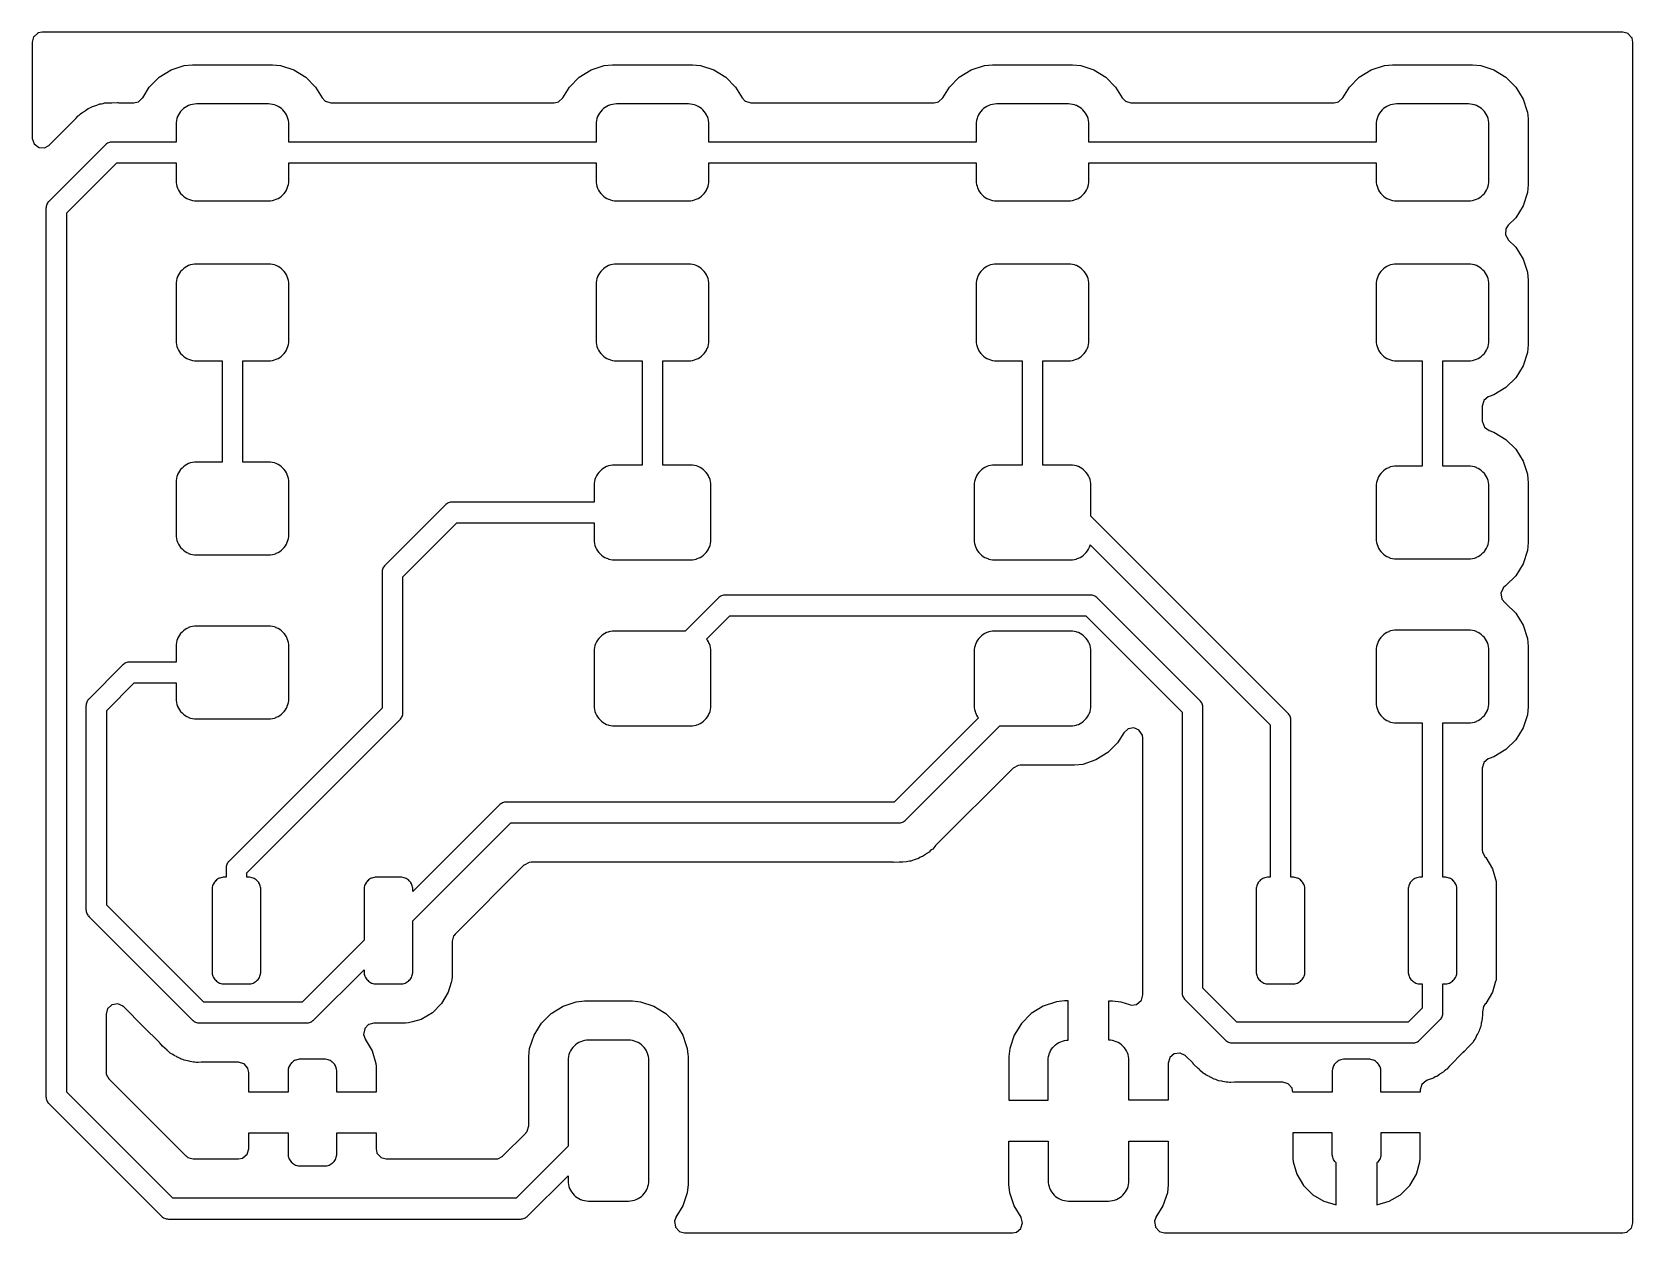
# Model space of a CAD drawing. Header units: metres. Extents: x 50 to 70, y -65 to -50.
import ezdxf

# ---------------------------------------------------------------- set-up
doc = ezdxf.new("R2010")
doc.units = ezdxf.units.M

msp = doc.modelspace()

# ---------------------------------------------------------------- linework, layer by layer
for points in [[(49.996, -50.124), (49.996, -50.124), (49.996, -50.124), (49.996, -50.125), (49.996, -51.316), (49.996, -51.316), (49.996, -51.325), (49.996, -51.325), (49.996, -51.325), (49.996, -51.325), (49.996, -51.325), (49.996, -51.325), (49.996, -51.325), (49.996, -51.325), (49.996, -51.326), (49.996, -51.326), (49.996, -51.326), (49.996, -51.326), (49.996, -51.326), (49.996, -51.326), (50.021, -51.392), (50.021, -51.392), (50.021, -51.392), (50.021, -51.392), (50.021, -51.392), (50.021, -51.392), (50.021, -51.392), (50.021, -51.392), (50.021, -51.392), (50.021, -51.393), (50.021, -51.393), (50.021, -51.393), (50.021, -51.393), (50.021, -51.393), (50.021, -51.393), (50.022, -51.393), (50.022, -51.393), (50.022, -51.393), (50.022, -51.393), (50.022, -51.394), (50.022, -51.394), (50.022, -51.394), (50.022, -51.394), (50.022, -51.394), (50.078, -51.436), (50.078, -51.436), (50.078, -51.436), (50.078, -51.436), (50.079, -51.436), (50.079, -51.436), (50.079, -51.436), (50.079, -51.436), (50.079, -51.436), (50.079, -51.436), (50.079, -51.436), (50.079, -51.436), (50.079, -51.436), (50.08, -51.436), (50.08, -51.437), (50.08, -51.437), (50.08, -51.437), (50.08, -51.437), (50.08, -51.437), (50.08, -51.437), (50.08, -51.437), (50.081, -51.437), (50.081, -51.437), (50.081, -51.437), (50.151, -51.442), (50.151, -51.442), (50.151, -51.442), (50.151, -51.442), (50.151, -51.442), (50.151, -51.442), (50.151, -51.442), (50.151, -51.442), (50.151, -51.442), (50.152, -51.442), (50.152, -51.442), (50.152, -51.442), (50.152, -51.442), (50.152, -51.442), (50.152, -51.442), (50.152, -51.441), (50.152, -51.441), (50.153, -51.441), (50.153, -51.441), (50.153, -51.441), (50.153, -51.441), (50.153, -51.441), (50.153, -51.441), (50.153, -51.441), (50.215, -51.408), (50.215, -51.408), (50.215, -51.407), (50.215, -51.407), (50.215, -51.407), (50.215, -51.407), (50.215, -51.407), (50.215, -51.407), (50.215, -51.407), (50.215, -51.407), (50.216, -51.407), (50.216, -51.407), (50.216, -51.407), (50.536, -51.086), (50.536, -51.086), (50.536, -51.086), (50.544, -51.077), (50.544, -51.077), (50.544, -51.077), (50.572, -51.044), (50.588, -51.033), (50.588, -51.033), (50.588, -51.033), (50.588, -51.032), (50.603, -51.02), (50.603, -51.02), (50.603, -51.02), (50.603, -51.02), (50.617, -51.006), (50.654, -50.984), (50.654, -50.984), (50.654, -50.984), (50.664, -50.977), (50.664, -50.977), (50.664, -50.977), (50.699, -50.952), (50.717, -50.945), (50.717, -50.945), (50.717, -50.945), (50.717, -50.945), (50.735, -50.936), (50.735, -50.936), (50.735, -50.936), (50.735, -50.936), (50.752, -50.926), (50.793, -50.914), (50.793, -50.914), (50.793, -50.914), (50.804, -50.91), (50.804, -50.91), (50.804, -50.91), (50.844, -50.894), (50.864, -50.892), (50.864, -50.892), (50.864, -50.892), (50.864, -50.892), (50.883, -50.888), (50.883, -50.888), (50.883, -50.888), (50.884, -50.888), (50.902, -50.882), (50.945, -50.881), (50.945, -50.881), (50.945, -50.881), (50.957, -50.88), (50.957, -50.88), (50.957, -50.88), (50.958, -50.88), (50.961, -50.879), (50.988, -50.879), (50.988, -50.879), (50.992, -50.879), (50.992, -50.879), (51.059, -50.877), (51.067, -50.878), (51.067, -50.878), (51.067, -50.878), (51.067, -50.878), (51.067, -50.878), (51.067, -50.878), (51.067, -50.878), (51.067, -50.878), (51.068, -50.878), (51.068, -50.878), (51.068, -50.878), (51.068, -50.878), (51.068, -50.878), (51.068, -50.878), (51.068, -50.878), (51.082, -50.879), (51.082, -50.879), (51.082, -50.879), (51.083, -50.879), (51.083, -50.879), (51.269, -50.879), (51.269, -50.879), (51.269, -50.879), (51.269, -50.879), (51.269, -50.879), (51.27, -50.879), (51.27, -50.879), (51.27, -50.879), (51.27, -50.879), (51.27, -50.879), (51.324, -50.867), (51.324, -50.867), (51.324, -50.867), (51.324, -50.867), (51.324, -50.867), (51.324, -50.867), (51.324, -50.867), (51.324, -50.867), (51.325, -50.867), (51.325, -50.867), (51.325, -50.867), (51.325, -50.867), (51.325, -50.867), (51.325, -50.867), (51.325, -50.867), (51.325, -50.866), (51.325, -50.866), (51.326, -50.866), (51.326, -50.866), (51.326, -50.866), (51.326, -50.866), (51.326, -50.866), (51.378, -50.819), (51.378, -50.819), (51.378, -50.819), (51.378, -50.819), (51.378, -50.819), (51.378, -50.819), (51.378, -50.819), (51.378, -50.819), (51.378, -50.819), (51.379, -50.819), (51.379, -50.818), (51.379, -50.818), (51.379, -50.818), (51.461, -50.684), (51.584, -50.561), (51.733, -50.47), (51.898, -50.415), (52, -50.404), (53, -50.404), (53.102, -50.415), (53.267, -50.47), (53.416, -50.561), (53.539, -50.684), (53.621, -50.818), (53.621, -50.818), (53.621, -50.818), (53.621, -50.819), (53.622, -50.819), (53.622, -50.819), (53.622, -50.819), (53.622, -50.819), (53.622, -50.819), (53.622, -50.819), (53.66, -50.858), (53.661, -50.858), (53.661, -50.858), (53.661, -50.859), (53.661, -50.859), (53.661, -50.859), (53.661, -50.859), (53.661, -50.859), (53.661, -50.859), (53.661, -50.859), (53.661, -50.859), (53.662, -50.859), (53.662, -50.859), (53.662, -50.859), (53.662, -50.859), (53.662, -50.859), (53.662, -50.859), (53.662, -50.859), (53.662, -50.859), (53.662, -50.86), (53.662, -50.86), (53.663, -50.86), (53.73, -50.879), (53.73, -50.879), (53.73, -50.879), (53.73, -50.879), (53.73, -50.879), (53.73, -50.879), (53.73, -50.879), (53.73, -50.879), (53.731, -50.879), (53.731, -50.879), (53.731, -50.879), (53.731, -50.879), (53.731, -50.879), (56.519, -50.879), (56.519, -50.879), (56.519, -50.879), (56.519, -50.879), (56.519, -50.879), (56.52, -50.879), (56.52, -50.879), (56.52, -50.879), (56.52, -50.879), (56.52, -50.879), (56.574, -50.867), (56.574, -50.867), (56.574, -50.867), (56.574, -50.867), (56.574, -50.867), (56.574, -50.867), (56.574, -50.867), (56.574, -50.867), (56.575, -50.867), (56.575, -50.867), (56.575, -50.867), (56.575, -50.867), (56.575, -50.867), (56.575, -50.867), (56.575, -50.867), (56.575, -50.866), (56.575, -50.866), (56.576, -50.866), (56.576, -50.866), (56.576, -50.866), (56.576, -50.866), (56.576, -50.866), (56.628, -50.819), (56.628, -50.819), (56.628, -50.819), (56.628, -50.819), (56.628, -50.819), (56.628, -50.819), (56.628, -50.819), (56.628, -50.819), (56.628, -50.819), (56.629, -50.819), (56.629, -50.818), (56.629, -50.818), (56.629, -50.818), (56.711, -50.684), (56.834, -50.561), (56.983, -50.47), (57.148, -50.415), (57.25, -50.404), (58.25, -50.404), (58.352, -50.415), (58.517, -50.47), (58.666, -50.561), (58.789, -50.684), (58.871, -50.818), (58.871, -50.818), (58.871, -50.818), (58.871, -50.819), (58.872, -50.819), (58.872, -50.819), (58.872, -50.819), (58.872, -50.819), (58.872, -50.819), (58.872, -50.819), (58.91, -50.858), (58.911, -50.858), (58.911, -50.858), (58.911, -50.859), (58.911, -50.859), (58.911, -50.859), (58.911, -50.859), (58.911, -50.859), (58.911, -50.859), (58.911, -50.859), (58.911, -50.859), (58.912, -50.859), (58.912, -50.859), (58.912, -50.859), (58.912, -50.859), (58.912, -50.859), (58.912, -50.859), (58.912, -50.859), (58.912, -50.859), (58.912, -50.86), (58.912, -50.86), (58.913, -50.86), (58.98, -50.879), (58.98, -50.879), (58.98, -50.879), (58.98, -50.879), (58.98, -50.879), (58.98, -50.879), (58.98, -50.879), (58.98, -50.879), (58.981, -50.879), (58.981, -50.879), (58.981, -50.879), (58.981, -50.879), (58.981, -50.879), (61.269, -50.879), (61.269, -50.879), (61.269, -50.879), (61.269, -50.879), (61.269, -50.879), (61.27, -50.879), (61.27, -50.879), (61.27, -50.879), (61.27, -50.879), (61.27, -50.879), (61.324, -50.867), (61.324, -50.867), (61.324, -50.867), (61.324, -50.867), (61.324, -50.867), (61.324, -50.867), (61.324, -50.867), (61.324, -50.867), (61.325, -50.867), (61.325, -50.867), (61.325, -50.867), (61.325, -50.867), (61.325, -50.867), (61.325, -50.867), (61.325, -50.867), (61.325, -50.866), (61.325, -50.866), (61.326, -50.866), (61.326, -50.866), (61.326, -50.866), (61.326, -50.866), (61.326, -50.866), (61.378, -50.819), (61.378, -50.819), (61.378, -50.819), (61.378, -50.819), (61.378, -50.819), (61.378, -50.819), (61.378, -50.819), (61.378, -50.819), (61.378, -50.819), (61.379, -50.819), (61.379, -50.818), (61.379, -50.818), (61.379, -50.818), (61.461, -50.684), (61.584, -50.561), (61.733, -50.47), (61.898, -50.415), (62, -50.404), (63, -50.404), (63.102, -50.415), (63.267, -50.47), (63.416, -50.561), (63.539, -50.684), (63.621, -50.818), (63.621, -50.818), (63.621, -50.818), (63.621, -50.819), (63.622, -50.819), (63.622, -50.819), (63.622, -50.819), (63.622, -50.819), (63.622, -50.819), (63.622, -50.819), (63.66, -50.858), (63.661, -50.858), (63.661, -50.858), (63.661, -50.859), (63.661, -50.859), (63.661, -50.859), (63.661, -50.859), (63.661, -50.859), (63.661, -50.859), (63.661, -50.859), (63.661, -50.859), (63.662, -50.859), (63.662, -50.859), (63.662, -50.859), (63.662, -50.859), (63.662, -50.859), (63.662, -50.859), (63.662, -50.859), (63.662, -50.859), (63.662, -50.86), (63.662, -50.86), (63.663, -50.86), (63.73, -50.879), (63.73, -50.879), (63.73, -50.879), (63.73, -50.879), (63.73, -50.879), (63.73, -50.879), (63.73, -50.879), (63.73, -50.879), (63.731, -50.879), (63.731, -50.879), (63.731, -50.879), (63.731, -50.879), (63.731, -50.879), (66.269, -50.879), (66.269, -50.879), (66.269, -50.879), (66.269, -50.879), (66.269, -50.879), (66.27, -50.879), (66.27, -50.879), (66.27, -50.879), (66.27, -50.879), (66.27, -50.879), (66.324, -50.867), (66.324, -50.867), (66.324, -50.867), (66.324, -50.867), (66.324, -50.867), (66.324, -50.867), (66.324, -50.867), (66.324, -50.867), (66.325, -50.867), (66.325, -50.867), (66.325, -50.867), (66.325, -50.867), (66.325, -50.867), (66.325, -50.867), (66.325, -50.867), (66.325, -50.866), (66.325, -50.866), (66.326, -50.866), (66.326, -50.866), (66.326, -50.866), (66.326, -50.866), (66.326, -50.866), (66.378, -50.819), (66.378, -50.819), (66.378, -50.819), (66.378, -50.819), (66.378, -50.819), (66.378, -50.819), (66.378, -50.819), (66.378, -50.819), (66.378, -50.819), (66.379, -50.819), (66.379, -50.818), (66.379, -50.818), (66.379, -50.818), (66.461, -50.684), (66.584, -50.561), (66.733, -50.47), (66.898, -50.415), (67, -50.404), (68, -50.404), (68.102, -50.415), (68.267, -50.47), (68.416, -50.561), (68.539, -50.684), (68.63, -50.833), (68.678, -50.978), (68.685, -50.998), (68.693, -51.079), (68.695, -51.1), (68.695, -51.9), (68.685, -52.002), (68.63, -52.167), (68.539, -52.316), (68.446, -52.409), (68.445, -52.409), (68.445, -52.409), (68.445, -52.409), (68.445, -52.409), (68.445, -52.409), (68.445, -52.409), (68.445, -52.409), (68.445, -52.41), (68.445, -52.41), (68.416, -52.454), (68.416, -52.454), (68.416, -52.454), (68.416, -52.454), (68.416, -52.454), (68.416, -52.455), (68.416, -52.455), (68.416, -52.455), (68.416, -52.455), (68.416, -52.455), (68.416, -52.455), (68.416, -52.455), (68.416, -52.455), (68.416, -52.455), (68.416, -52.456), (68.416, -52.456), (68.416, -52.456), (68.416, -52.456), (68.416, -52.456), (68.416, -52.456), (68.416, -52.456), (68.411, -52.526), (68.411, -52.526), (68.411, -52.526), (68.411, -52.526), (68.411, -52.526), (68.411, -52.527), (68.411, -52.527), (68.411, -52.527), (68.411, -52.527), (68.411, -52.527), (68.411, -52.527), (68.411, -52.527), (68.411, -52.527), (68.411, -52.528), (68.411, -52.528), (68.411, -52.528), (68.411, -52.528), (68.411, -52.528), (68.411, -52.528), (68.411, -52.528), (68.411, -52.528), (68.411, -52.529), (68.411, -52.529), (68.411, -52.529), (68.445, -52.59), (68.445, -52.59), (68.445, -52.59), (68.445, -52.59), (68.445, -52.59), (68.445, -52.591), (68.445, -52.591), (68.445, -52.591), (68.445, -52.591), (68.445, -52.591), (68.445, -52.591), (68.445, -52.591), (68.446, -52.591), (68.539, -52.684), (68.63, -52.833), (68.685, -52.998), (68.695, -53.1), (68.695, -53.9), (68.685, -54.002), (68.63, -54.167), (68.539, -54.316), (68.416, -54.439), (68.267, -54.53), (68.209, -54.55), (68.209, -54.55), (68.209, -54.55), (68.196, -54.555), (68.196, -54.555), (68.196, -54.555), (68.196, -54.555), (68.196, -54.555), (68.196, -54.555), (68.196, -54.555), (68.195, -54.555), (68.195, -54.555), (68.195, -54.555), (68.195, -54.555), (68.195, -54.555), (68.195, -54.555), (68.195, -54.555), (68.195, -54.555), (68.142, -54.601), (68.142, -54.601), (68.142, -54.601), (68.142, -54.601), (68.142, -54.602), (68.141, -54.602), (68.141, -54.602), (68.141, -54.602), (68.141, -54.602), (68.141, -54.602), (68.141, -54.602), (68.141, -54.602), (68.141, -54.602), (68.141, -54.602), (68.141, -54.603), (68.141, -54.603), (68.141, -54.603), (68.141, -54.603), (68.141, -54.603), (68.141, -54.603), (68.141, -54.603), (68.14, -54.603), (68.14, -54.603), (68.14, -54.604), (68.121, -54.671), (68.121, -54.671), (68.121, -54.671), (68.121, -54.671), (68.121, -54.671), (68.121, -54.671), (68.121, -54.671), (68.121, -54.671), (68.121, -54.672), (68.121, -54.672), (68.121, -54.672), (68.121, -54.672), (68.121, -54.672), (68.121, -54.853), (68.121, -54.853), (68.121, -54.853), (68.121, -54.867), (68.121, -54.867), (68.121, -54.867), (68.121, -54.867), (68.121, -54.867), (68.121, -54.867), (68.121, -54.867), (68.121, -54.868), (68.121, -54.868), (68.121, -54.868), (68.121, -54.868), (68.121, -54.868), (68.122, -54.868), (68.122, -54.868), (68.122, -54.868), (68.148, -54.933), (68.148, -54.933), (68.149, -54.933), (68.149, -54.933), (68.149, -54.933), (68.149, -54.933), (68.149, -54.933), (68.149, -54.934), (68.149, -54.934), (68.149, -54.934), (68.149, -54.934), (68.149, -54.934), (68.149, -54.934), (68.149, -54.934), (68.149, -54.934), (68.149, -54.934), (68.15, -54.934), (68.15, -54.935), (68.15, -54.935), (68.15, -54.935), (68.15, -54.935), (68.15, -54.935), (68.15, -54.935), (68.15, -54.935), (68.208, -54.975), (68.208, -54.975), (68.208, -54.975), (68.208, -54.975), (68.208, -54.975), (68.208, -54.975), (68.208, -54.975), (68.208, -54.975), (68.208, -54.975), (68.209, -54.975), (68.209, -54.975), (68.209, -54.975), (68.209, -54.975), (68.267, -54.995), (68.416, -55.086), (68.539, -55.209), (68.63, -55.358), (68.685, -55.523), (68.691, -55.583), (68.695, -55.625), (68.695, -56.375), (68.685, -56.477), (68.63, -56.642), (68.539, -56.791), (68.416, -56.914), (68.413, -56.915), (68.413, -56.915), (68.413, -56.915), (68.413, -56.915), (68.413, -56.915), (68.413, -56.916), (68.413, -56.916), (68.413, -56.916), (68.382, -56.942), (68.382, -56.942), (68.382, -56.942), (68.382, -56.942), (68.382, -56.942), (68.382, -56.942), (68.382, -56.942), (68.382, -56.942), (68.382, -56.942), (68.382, -56.943), (68.382, -56.943), (68.382, -56.943), (68.381, -56.943), (68.381, -56.943), (68.381, -56.943), (68.381, -56.943), (68.381, -56.943), (68.381, -56.943), (68.381, -56.944), (68.353, -57.008), (68.353, -57.008), (68.353, -57.008), (68.353, -57.008), (68.353, -57.008), (68.353, -57.008), (68.353, -57.008), (68.353, -57.008), (68.353, -57.009), (68.353, -57.009), (68.353, -57.009), (68.353, -57.009), (68.353, -57.009), (68.353, -57.009), (68.353, -57.009), (68.353, -57.009), (68.353, -57.01), (68.353, -57.01), (68.353, -57.01), (68.353, -57.01), (68.353, -57.01), (68.353, -57.01), (68.353, -57.01), (68.353, -57.01), (68.364, -57.079), (68.364, -57.08), (68.364, -57.08), (68.364, -57.08), (68.364, -57.08), (68.364, -57.08), (68.364, -57.08), (68.364, -57.08), (68.364, -57.08), (68.364, -57.08), (68.365, -57.081), (68.365, -57.081), (68.365, -57.081), (68.365, -57.081), (68.365, -57.081), (68.365, -57.081), (68.365, -57.081), (68.365, -57.081), (68.365, -57.081), (68.365, -57.082), (68.365, -57.082), (68.365, -57.082), (68.365, -57.082), (68.365, -57.082), (68.408, -57.13), (68.408, -57.13), (68.408, -57.13), (68.409, -57.13), (68.409, -57.13), (68.409, -57.13), (68.409, -57.13), (68.409, -57.13), (68.409, -57.131), (68.409, -57.131), (68.409, -57.131), (68.409, -57.131), (68.409, -57.131), (68.409, -57.131), (68.409, -57.131), (68.409, -57.131), (68.409, -57.131), (68.41, -57.131), (68.41, -57.131), (68.41, -57.132), (68.41, -57.132), (68.41, -57.132), (68.411, -57.132), (68.412, -57.134), (68.412, -57.134), (68.412, -57.134), (68.412, -57.134), (68.412, -57.134), (68.413, -57.134), (68.413, -57.134), (68.413, -57.134), (68.413, -57.135), (68.413, -57.135), (68.413, -57.135), (68.413, -57.135), (68.413, -57.135), (68.416, -57.136), (68.539, -57.259), (68.63, -57.408), (68.685, -57.573), (68.69, -57.626), (68.695, -57.675), (68.695, -58.425), (68.685, -58.527), (68.63, -58.692), (68.539, -58.841), (68.416, -58.964), (68.267, -59.055), (68.209, -59.075), (68.209, -59.075), (68.209, -59.075), (68.196, -59.08), (68.196, -59.08), (68.196, -59.08), (68.196, -59.08), (68.196, -59.08), (68.196, -59.08), (68.196, -59.08), (68.195, -59.08), (68.195, -59.08), (68.195, -59.08), (68.195, -59.08), (68.195, -59.08), (68.195, -59.08), (68.195, -59.08), (68.195, -59.08), (68.142, -59.126), (68.142, -59.126), (68.142, -59.126), (68.142, -59.126), (68.142, -59.127), (68.141, -59.127), (68.141, -59.127), (68.141, -59.127), (68.141, -59.127), (68.141, -59.127), (68.141, -59.127), (68.141, -59.127), (68.141, -59.127), (68.141, -59.127), (68.141, -59.128), (68.141, -59.128), (68.141, -59.128), (68.141, -59.128), (68.141, -59.128), (68.141, -59.128), (68.141, -59.128), (68.14, -59.128), (68.14, -59.128), (68.14, -59.129), (68.121, -59.196), (68.121, -59.196), (68.121, -59.196), (68.121, -59.196), (68.121, -59.196), (68.121, -59.196), (68.121, -59.196), (68.121, -59.196), (68.121, -59.197), (68.121, -59.197), (68.121, -59.197), (68.121, -59.197), (68.121, -59.197), (68.121, -60.217), (68.121, -60.217), (68.121, -60.217), (68.121, -60.217), (68.121, -60.217), (68.123, -60.244), (68.123, -60.244), (68.123, -60.244), (68.123, -60.244), (68.123, -60.244), (68.123, -60.244), (68.123, -60.244), (68.124, -60.244), (68.124, -60.245), (68.124, -60.245), (68.124, -60.245), (68.124, -60.245), (68.124, -60.245), (68.124, -60.245), (68.124, -60.245), (68.124, -60.245), (68.124, -60.245), (68.157, -60.307), (68.157, -60.307), (68.158, -60.307), (68.158, -60.307), (68.158, -60.307), (68.158, -60.307), (68.158, -60.307), (68.158, -60.307), (68.158, -60.308), (68.158, -60.308), (68.158, -60.308), (68.158, -60.308), (68.158, -60.308), (68.164, -60.314), (68.247, -60.454), (68.293, -60.611), (68.295, -60.647), (68.295, -61.803), (68.293, -61.839), (68.283, -61.873), (68.247, -61.996), (68.164, -62.136), (68.16, -62.14), (68.16, -62.141), (68.16, -62.141), (68.16, -62.141), (68.16, -62.141), (68.159, -62.141), (68.159, -62.141), (68.137, -62.172), (68.137, -62.172), (68.137, -62.172), (68.137, -62.172), (68.137, -62.172), (68.137, -62.172), (68.137, -62.172), (68.136, -62.173), (68.136, -62.173), (68.136, -62.173), (68.136, -62.173), (68.136, -62.173), (68.136, -62.173), (68.136, -62.173), (68.136, -62.173), (68.136, -62.173), (68.136, -62.174), (68.136, -62.174), (68.136, -62.174), (68.123, -62.242), (68.123, -62.243), (68.123, -62.243), (68.123, -62.243), (68.123, -62.243), (68.123, -62.243), (68.123, -62.243), (68.123, -62.243), (68.123, -62.243), (68.123, -62.243), (68.123, -62.244), (68.123, -62.244), (68.123, -62.244), (68.125, -62.27), (68.124, -62.275), (68.122, -62.289), (68.122, -62.289), (68.122, -62.289), (68.122, -62.289), (68.121, -62.309), (68.121, -62.309), (68.121, -62.309), (68.121, -62.309), (68.121, -62.328), (68.11, -62.37), (68.11, -62.37), (68.11, -62.37), (68.107, -62.382), (68.107, -62.382), (68.107, -62.382), (68.101, -62.424), (68.093, -62.442), (68.093, -62.442), (68.093, -62.443), (68.093, -62.443), (68.086, -62.461), (68.086, -62.461), (68.086, -62.461), (68.086, -62.461), (68.082, -62.48), (68.061, -62.518), (68.061, -62.518), (68.061, -62.518), (68.056, -62.529), (68.055, -62.529), (68.055, -62.529), (68.038, -62.568), (68.026, -62.584), (68.026, -62.584), (68.026, -62.584), (68.026, -62.584), (68.016, -62.6), (68.015, -62.6), (68.015, -62.601), (68.015, -62.601), (68.006, -62.618), (67.977, -62.649), (67.976, -62.649), (67.976, -62.649), (67.969, -62.658), (67.969, -62.658), (67.969, -62.658), (67.966, -62.661), (67.947, -62.68), (67.947, -62.681), (67.944, -62.683), (67.944, -62.683), (67.898, -62.732), (67.893, -62.737), (67.893, -62.737), (67.892, -62.737), (67.892, -62.737), (67.892, -62.737), (67.892, -62.737), (67.892, -62.737), (67.892, -62.738), (67.892, -62.738), (67.892, -62.738), (67.892, -62.738), (67.892, -62.738), (67.892, -62.738), (67.892, -62.738), (67.892, -62.738), (67.881, -62.747), (67.881, -62.747), (67.88, -62.747), (67.88, -62.747), (67.88, -62.747), (67.714, -62.914), (67.714, -62.914), (67.714, -62.914), (67.706, -62.923), (67.706, -62.923), (67.706, -62.923), (67.678, -62.956), (67.662, -62.967), (67.662, -62.967), (67.662, -62.967), (67.662, -62.968), (67.647, -62.98), (67.647, -62.98), (67.647, -62.98), (67.647, -62.98), (67.633, -62.994), (67.596, -63.016), (67.596, -63.016), (67.596, -63.016), (67.586, -63.023), (67.586, -63.023), (67.586, -63.023), (67.551, -63.048), (67.533, -63.055), (67.533, -63.055), (67.533, -63.055), (67.533, -63.055), (67.515, -63.064), (67.515, -63.064), (67.515, -63.064), (67.515, -63.064), (67.498, -63.074), (67.457, -63.086), (67.457, -63.086), (67.457, -63.086), (67.446, -63.09), (67.446, -63.09), (67.446, -63.09), (67.426, -63.097), (67.426, -63.098), (67.421, -63.1), (67.42, -63.1), (67.42, -63.1), (67.42, -63.1), (67.42, -63.1), (67.42, -63.1), (67.42, -63.1), (67.42, -63.1), (67.42, -63.1), (67.42, -63.101), (67.419, -63.101), (67.419, -63.101), (67.419, -63.101), (67.419, -63.101), (67.366, -63.147), (67.366, -63.147), (67.366, -63.147), (67.366, -63.147), (67.366, -63.147), (67.366, -63.147), (67.366, -63.147), (67.366, -63.147), (67.366, -63.147), (67.366, -63.147), (67.366, -63.148), (67.366, -63.148), (67.365, -63.148), (67.365, -63.148), (67.365, -63.148), (67.365, -63.148), (67.365, -63.148), (67.365, -63.148), (67.365, -63.148), (67.365, -63.149), (67.365, -63.149), (67.365, -63.149), (67.365, -63.149), (67.365, -63.149), (67.345, -63.216), (67.345, -63.216), (67.345, -63.216), (67.345, -63.216), (67.345, -63.216), (67.345, -63.217), (67.345, -63.217), (67.345, -63.217), (67.345, -63.217), (67.345, -63.217), (67.345, -63.217), (67.345, -63.217), (67.345, -63.217), (67.345, -63.245), (66.855, -63.245), (66.855, -62.988), (66.855, -62.987), (66.855, -62.987), (66.854, -62.973), (66.854, -62.972), (66.854, -62.972), (66.854, -62.972), (66.854, -62.972), (66.852, -62.958), (66.852, -62.957), (66.852, -62.957), (66.852, -62.957), (66.852, -62.957), (66.848, -62.943), (66.848, -62.943), (66.848, -62.943), (66.848, -62.942), (66.848, -62.942), (66.843, -62.928), (66.843, -62.928), (66.843, -62.928), (66.843, -62.928), (66.843, -62.928), (66.837, -62.915), (66.837, -62.915), (66.837, -62.914), (66.837, -62.914), (66.837, -62.914), (66.829, -62.902), (66.829, -62.901), (66.829, -62.901), (66.829, -62.901), (66.829, -62.901), (66.82, -62.889), (66.82, -62.889), (66.82, -62.889), (66.82, -62.889), (66.82, -62.889), (66.81, -62.878), (66.81, -62.878), (66.81, -62.878), (66.81, -62.878), (66.809, -62.878), (66.799, -62.868), (66.798, -62.868), (66.798, -62.868), (66.798, -62.868), (66.798, -62.868), (66.786, -62.859), (66.786, -62.859), (66.786, -62.859), (66.786, -62.859), (66.786, -62.858), (66.773, -62.851), (66.773, -62.851), (66.773, -62.851), (66.773, -62.851), (66.773, -62.851), (66.76, -62.844), (66.759, -62.844), (66.759, -62.844), (66.759, -62.844), (66.759, -62.844), (66.745, -62.839), (66.745, -62.839), (66.745, -62.839), (66.745, -62.839), (66.745, -62.839), (66.73, -62.836), (66.73, -62.836), (66.73, -62.835), (66.73, -62.835), (66.73, -62.835), (66.715, -62.833), (66.715, -62.833), (66.715, -62.833), (66.715, -62.833), (66.715, -62.833), (66.7, -62.833), (66.7, -62.833), (66.7, -62.833), (66.4, -62.833), (66.4, -62.833), (66.4, -62.833), (66.385, -62.833), (66.385, -62.833), (66.385, -62.833), (66.385, -62.833), (66.385, -62.833), (66.37, -62.835), (66.37, -62.835), (66.37, -62.835), (66.37, -62.836), (66.37, -62.836), (66.355, -62.839), (66.355, -62.839), (66.355, -62.839), (66.355, -62.839), (66.355, -62.839), (66.341, -62.844), (66.341, -62.844), (66.341, -62.844), (66.341, -62.844), (66.34, -62.844), (66.327, -62.851), (66.327, -62.851), (66.327, -62.851), (66.327, -62.851), (66.327, -62.851), (66.314, -62.858), (66.314, -62.859), (66.314, -62.859), (66.314, -62.859), (66.314, -62.859), (66.302, -62.868), (66.302, -62.868), (66.302, -62.868), (66.302, -62.868), (66.301, -62.868), (66.291, -62.878), (66.29, -62.878), (66.29, -62.878), (66.29, -62.878), (66.29, -62.878), (66.28, -62.889), (66.28, -62.889), (66.28, -62.889), (66.28, -62.889), (66.28, -62.889), (66.271, -62.901), (66.271, -62.901), (66.271, -62.901), (66.271, -62.901), (66.271, -62.902), (66.263, -62.914), (66.263, -62.914), (66.263, -62.914), (66.263, -62.915), (66.263, -62.915), (66.257, -62.928), (66.257, -62.928), (66.257, -62.928), (66.257, -62.928), (66.257, -62.928), (66.252, -62.942), (66.252, -62.942), (66.252, -62.943), (66.252, -62.943), (66.252, -62.943), (66.248, -62.957), (66.248, -62.957), (66.248, -62.957), (66.248, -62.957), (66.248, -62.958), (66.246, -62.972), (66.246, -62.972), (66.246, -62.972), (66.246, -62.972), (66.246, -62.973), (66.245, -62.987), (66.245, -62.987), (66.245, -62.988), (66.245, -63.245), (65.754, -63.245), (65.744, -63.197), (65.744, -63.197), (65.744, -63.197), (65.744, -63.197), (65.744, -63.196), (65.744, -63.196), (65.743, -63.196), (65.743, -63.196), (65.743, -63.196), (65.743, -63.196), (65.743, -63.196), (65.743, -63.196), (65.743, -63.196), (65.743, -63.195), (65.743, -63.195), (65.743, -63.195), (65.743, -63.195), (65.743, -63.195), (65.743, -63.195), (65.743, -63.195), (65.743, -63.195), (65.697, -63.142), (65.697, -63.142), (65.697, -63.142), (65.697, -63.142), (65.696, -63.142), (65.696, -63.141), (65.696, -63.141), (65.696, -63.141), (65.696, -63.141), (65.696, -63.141), (65.696, -63.141), (65.696, -63.141), (65.696, -63.141), (65.696, -63.141), (65.695, -63.141), (65.695, -63.141), (65.695, -63.141), (65.695, -63.141), (65.695, -63.141), (65.695, -63.141), (65.695, -63.141), (65.695, -63.14), (65.695, -63.14), (65.694, -63.14), (65.627, -63.121), (65.627, -63.121), (65.627, -63.121), (65.627, -63.121), (65.627, -63.121), (65.627, -63.121), (65.627, -63.121), (65.627, -63.121), (65.626, -63.121), (65.626, -63.121), (65.626, -63.121), (65.626, -63.121), (65.626, -63.121), (65.035, -63.121), (65.035, -63.121), (65.035, -63.121), (65.023, -63.121), (65.023, -63.121), (65.023, -63.121), (64.98, -63.125), (64.961, -63.122), (64.961, -63.122), (64.961, -63.122), (64.961, -63.122), (64.941, -63.121), (64.941, -63.121), (64.941, -63.121), (64.941, -63.121), (64.922, -63.121), (64.88, -63.11), (64.88, -63.11), (64.88, -63.11), (64.868, -63.107), (64.868, -63.107), (64.868, -63.107), (64.826, -63.101), (64.808, -63.093), (64.808, -63.093), (64.807, -63.093), (64.807, -63.093), (64.789, -63.086), (64.789, -63.086), (64.789, -63.086), (64.789, -63.086), (64.77, -63.082), (64.732, -63.061), (64.732, -63.061), (64.732, -63.061), (64.721, -63.056), (64.721, -63.055), (64.721, -63.055), (64.682, -63.038), (64.666, -63.026), (64.666, -63.026), (64.666, -63.026), (64.666, -63.026), (64.65, -63.016), (64.65, -63.015), (64.649, -63.015), (64.649, -63.015), (64.632, -63.006), (64.601, -62.977), (64.601, -62.976), (64.601, -62.976), (64.592, -62.969), (64.592, -62.969), (64.592, -62.969), (64.589, -62.966), (64.57, -62.947), (64.57, -62.947), (64.567, -62.944), (64.567, -62.944), (64.518, -62.898), (64.513, -62.893), (64.513, -62.893), (64.513, -62.892), (64.513, -62.892), (64.513, -62.892), (64.513, -62.892), (64.513, -62.892), (64.512, -62.892), (64.512, -62.892), (64.512, -62.892), (64.512, -62.892), (64.512, -62.892), (64.512, -62.892), (64.512, -62.892), (64.512, -62.892), (64.503, -62.881), (64.503, -62.881), (64.503, -62.88), (64.503, -62.88), (64.503, -62.88), (64.415, -62.793), (64.415, -62.793), (64.409, -62.787), (64.409, -62.786), (64.408, -62.786), (64.408, -62.786), (64.408, -62.786), (64.408, -62.786), (64.408, -62.786), (64.408, -62.786), (64.408, -62.786), (64.408, -62.786), (64.408, -62.786), (64.408, -62.786), (64.407, -62.786), (64.407, -62.786), (64.344, -62.757), (64.344, -62.757), (64.343, -62.757), (64.343, -62.757), (64.343, -62.756), (64.343, -62.756), (64.343, -62.756), (64.343, -62.756), (64.343, -62.756), (64.343, -62.756), (64.343, -62.756), (64.342, -62.756), (64.342, -62.756), (64.342, -62.756), (64.342, -62.756), (64.342, -62.756), (64.342, -62.756), (64.342, -62.756), (64.342, -62.756), (64.341, -62.756), (64.341, -62.756), (64.341, -62.756), (64.341, -62.756), (64.341, -62.756), (64.272, -62.766), (64.272, -62.766), (64.272, -62.766), (64.271, -62.766), (64.271, -62.766), (64.271, -62.766), (64.271, -62.766), (64.271, -62.766), (64.271, -62.766), (64.271, -62.766), (64.271, -62.767), (64.27, -62.767), (64.27, -62.767), (64.27, -62.767), (64.27, -62.767), (64.27, -62.767), (64.27, -62.767), (64.27, -62.767), (64.27, -62.767), (64.27, -62.767), (64.27, -62.767), (64.269, -62.767), (64.269, -62.767), (64.269, -62.767), (64.216, -62.813), (64.216, -62.813), (64.216, -62.813), (64.216, -62.813), (64.216, -62.813), (64.216, -62.814), (64.216, -62.814), (64.216, -62.814), (64.216, -62.814), (64.216, -62.814), (64.216, -62.814), (64.216, -62.814), (64.215, -62.814), (64.215, -62.814), (64.215, -62.814), (64.215, -62.815), (64.215, -62.815), (64.215, -62.815), (64.215, -62.815), (64.215, -62.815), (64.215, -62.815), (64.215, -62.815), (64.215, -62.815), (64.215, -62.816), (64.195, -62.883), (64.195, -62.883), (64.195, -62.883), (64.195, -62.883), (64.195, -62.883), (64.195, -62.883), (64.195, -62.883), (64.195, -62.883), (64.195, -62.883), (64.195, -62.884), (64.195, -62.884), (64.195, -62.884), (64.195, -62.884), (64.195, -63.345), (63.705, -63.345), (63.705, -62.85), (63.705, -62.85), (63.705, -62.85), (63.704, -62.825), (63.704, -62.825), (63.704, -62.825), (63.704, -62.825), (63.704, -62.825), (63.7, -62.8), (63.7, -62.8), (63.7, -62.8), (63.7, -62.8), (63.7, -62.8), (63.694, -62.776), (63.694, -62.776), (63.694, -62.776), (63.694, -62.776), (63.694, -62.776), (63.686, -62.753), (63.686, -62.753), (63.686, -62.752), (63.686, -62.752), (63.685, -62.752), (63.675, -62.73), (63.675, -62.73), (63.675, -62.73), (63.675, -62.73), (63.675, -62.73), (63.662, -62.709), (63.662, -62.708), (63.662, -62.708), (63.662, -62.708), (63.662, -62.708), (63.647, -62.688), (63.647, -62.688), (63.647, -62.688), (63.647, -62.688), (63.647, -62.688), (63.63, -62.67), (63.63, -62.67), (63.63, -62.67), (63.63, -62.67), (63.63, -62.67), (63.612, -62.653), (63.612, -62.653), (63.612, -62.653), (63.612, -62.653), (63.612, -62.653), (63.592, -62.638), (63.592, -62.638), (63.592, -62.638), (63.592, -62.638), (63.591, -62.638), (63.57, -62.625), (63.57, -62.625), (63.57, -62.625), (63.57, -62.625), (63.57, -62.625), (63.548, -62.615), (63.548, -62.614), (63.548, -62.614), (63.547, -62.614), (63.547, -62.614), (63.524, -62.606), (63.524, -62.606), (63.524, -62.606), (63.524, -62.606), (63.524, -62.606), (63.5, -62.6), (63.5, -62.6), (63.5, -62.6), (63.5, -62.6), (63.5, -62.6), (63.475, -62.596), (63.475, -62.596), (63.475, -62.596), (63.475, -62.596), (63.475, -62.596), (63.455, -62.595), (63.455, -62.105), (63.5, -62.105), (63.602, -62.115), (63.71, -62.151), (63.71, -62.151), (63.71, -62.151), (63.71, -62.151), (63.71, -62.151), (63.732, -62.156), (63.732, -62.156), (63.732, -62.156), (63.732, -62.157), (63.732, -62.157), (63.732, -62.157), (63.732, -62.157), (63.733, -62.157), (63.733, -62.157), (63.733, -62.157), (63.733, -62.157), (63.733, -62.157), (63.733, -62.157), (63.733, -62.157), (63.733, -62.157), (63.734, -62.157), (63.803, -62.147), (63.803, -62.147), (63.803, -62.147), (63.803, -62.147), (63.803, -62.146), (63.803, -62.146), (63.803, -62.146), (63.804, -62.146), (63.804, -62.146), (63.804, -62.146), (63.804, -62.146), (63.804, -62.146), (63.804, -62.146), (63.804, -62.146), (63.804, -62.146), (63.804, -62.146), (63.805, -62.146), (63.805, -62.146), (63.805, -62.146), (63.805, -62.146), (63.805, -62.146), (63.805, -62.146), (63.805, -62.145), (63.805, -62.145), (63.858, -62.1), (63.858, -62.1), (63.858, -62.099), (63.858, -62.099), (63.858, -62.099), (63.859, -62.099), (63.859, -62.099), (63.859, -62.099), (63.859, -62.099), (63.859, -62.099), (63.859, -62.099), (63.859, -62.099), (63.859, -62.099), (63.859, -62.098), (63.859, -62.098), (63.859, -62.098), (63.859, -62.098), (63.859, -62.098), (63.859, -62.098), (63.859, -62.098), (63.859, -62.098), (63.86, -62.098), (63.86, -62.097), (63.86, -62.097), (63.879, -62.03), (63.879, -62.03), (63.879, -62.03), (63.879, -62.03), (63.879, -62.03), (63.879, -62.03), (63.879, -62.03), (63.879, -62.029), (63.879, -62.029), (63.879, -62.029), (63.879, -62.029), (63.879, -62.029), (63.879, -62.029), (63.879, -62.012), (63.879, -62.012), (63.879, -62.008), (63.879, -62.008), (63.877, -61.941), (63.878, -61.933), (63.878, -61.933), (63.878, -61.933), (63.878, -61.933), (63.878, -61.933), (63.878, -61.933), (63.878, -61.933), (63.878, -61.933), (63.878, -61.932), (63.878, -61.932), (63.878, -61.932), (63.878, -61.932), (63.878, -61.932), (63.878, -61.932), (63.878, -61.932), (63.879, -61.918), (63.879, -61.918), (63.879, -61.918), (63.879, -61.917), (63.879, -61.917), (63.879, -58.821), (63.879, -58.821), (63.879, -58.821), (63.879, -58.821), (63.879, -58.821), (63.879, -58.82), (63.879, -58.82), (63.874, -58.783), (63.874, -58.783), (63.874, -58.783), (63.874, -58.783), (63.874, -58.783), (63.874, -58.783), (63.874, -58.782), (63.874, -58.782), (63.874, -58.782), (63.873, -58.782), (63.873, -58.782), (63.873, -58.782), (63.873, -58.782), (63.873, -58.782), (63.873, -58.782), (63.873, -58.781), (63.873, -58.781), (63.873, -58.781), (63.873, -58.781), (63.834, -58.723), (63.834, -58.723), (63.834, -58.723), (63.834, -58.723), (63.834, -58.723), (63.834, -58.723), (63.834, -58.722), (63.834, -58.722), (63.833, -58.722), (63.833, -58.722), (63.833, -58.722), (63.833, -58.722), (63.833, -58.722), (63.833, -58.722), (63.833, -58.722), (63.833, -58.722), (63.833, -58.722), (63.833, -58.722), (63.832, -58.722), (63.832, -58.721), (63.832, -58.721), (63.832, -58.721), (63.832, -58.721), (63.832, -58.721), (63.768, -58.693), (63.768, -58.693), (63.768, -58.693), (63.768, -58.693), (63.767, -58.693), (63.767, -58.693), (63.767, -58.693), (63.767, -58.693), (63.767, -58.693), (63.767, -58.693), (63.767, -58.693), (63.767, -58.693), (63.766, -58.693), (63.766, -58.693), (63.766, -58.693), (63.766, -58.693), (63.766, -58.693), (63.766, -58.693), (63.766, -58.693), (63.766, -58.693), (63.765, -58.693), (63.765, -58.693), (63.765, -58.693), (63.765, -58.693), (63.696, -58.704), (63.696, -58.704), (63.696, -58.704), (63.696, -58.704), (63.696, -58.704), (63.696, -58.704), (63.695, -58.704), (63.695, -58.704), (63.695, -58.705), (63.695, -58.705), (63.695, -58.705), (63.695, -58.705), (63.695, -58.705), (63.695, -58.705), (63.694, -58.705), (63.694, -58.705), (63.694, -58.705), (63.694, -58.705), (63.694, -58.705), (63.694, -58.705), (63.694, -58.705), (63.694, -58.705), (63.694, -58.705), (63.694, -58.705), (63.642, -58.752), (63.642, -58.752), (63.641, -58.752), (63.641, -58.752), (63.641, -58.753), (63.641, -58.753), (63.641, -58.753), (63.641, -58.753), (63.641, -58.753), (63.641, -58.753), (63.641, -58.753), (63.641, -58.753), (63.641, -58.753), (63.564, -58.878), (63.441, -59.001), (63.292, -59.093), (63.127, -59.148), (63.025, -59.158), (62.348, -59.158), (62.348, -59.158), (62.348, -59.158), (62.348, -59.158), (62.347, -59.158), (62.321, -59.161), (62.321, -59.161), (62.321, -59.161), (62.321, -59.161), (62.321, -59.161), (62.32, -59.161), (62.32, -59.161), (62.32, -59.161), (62.32, -59.161), (62.32, -59.161), (62.32, -59.161), (62.32, -59.161), (62.32, -59.161), (62.32, -59.161), (62.319, -59.161), (62.319, -59.161), (62.319, -59.161), (62.258, -59.195), (62.258, -59.195), (62.258, -59.195), (62.258, -59.195), (62.257, -59.195), (62.257, -59.195), (62.257, -59.195), (62.257, -59.195), (62.257, -59.195), (62.257, -59.196), (62.257, -59.196), (62.257, -59.196), (62.257, -59.196), (61.289, -60.164), (61.289, -60.164), (61.289, -60.164), (61.281, -60.173), (61.281, -60.173), (61.281, -60.173), (61.253, -60.206), (61.237, -60.217), (61.237, -60.217), (61.237, -60.217), (61.237, -60.218), (61.222, -60.23), (61.222, -60.23), (61.222, -60.23), (61.222, -60.23), (61.208, -60.244), (61.171, -60.266), (61.171, -60.266), (61.171, -60.266), (61.161, -60.273), (61.161, -60.273), (61.161, -60.273), (61.126, -60.298), (61.108, -60.305), (61.108, -60.305), (61.108, -60.305), (61.108, -60.305), (61.09, -60.314), (61.09, -60.314), (61.09, -60.314), (61.09, -60.314), (61.073, -60.324), (61.032, -60.336), (61.032, -60.336), (61.032, -60.336), (61.021, -60.34), (61.021, -60.34), (61.021, -60.34), (60.981, -60.356), (60.961, -60.358), (60.961, -60.358), (60.961, -60.358), (60.961, -60.358), (60.942, -60.362), (60.942, -60.362), (60.942, -60.362), (60.941, -60.362), (60.923, -60.368), (60.88, -60.369), (60.88, -60.369), (60.88, -60.369), (60.868, -60.37), (60.868, -60.37), (60.868, -60.37), (60.864, -60.371), (60.837, -60.371), (60.837, -60.371), (60.833, -60.371), (60.833, -60.371), (60.766, -60.373), (60.758, -60.372), (60.758, -60.372), (60.758, -60.372), (60.758, -60.372), (60.758, -60.372), (60.758, -60.372), (60.758, -60.372), (60.758, -60.372), (60.757, -60.372), (60.757, -60.372), (60.757, -60.372), (60.757, -60.372), (60.757, -60.372), (60.757, -60.372), (60.757, -60.372), (60.743, -60.371), (60.743, -60.371), (60.743, -60.371), (60.742, -60.371), (60.742, -60.371), (56.235, -60.371), (56.235, -60.371), (56.235, -60.371), (56.235, -60.371), (56.235, -60.371), (56.209, -60.373), (56.208, -60.373), (56.208, -60.373), (56.208, -60.373), (56.208, -60.373), (56.208, -60.373), (56.208, -60.373), (56.208, -60.374), (56.208, -60.374), (56.207, -60.374), (56.207, -60.374), (56.207, -60.374), (56.207, -60.374), (56.207, -60.374), (56.207, -60.374), (56.207, -60.374), (56.207, -60.374), (56.145, -60.407), (56.145, -60.407), (56.145, -60.408), (56.145, -60.408), (56.145, -60.408), (56.145, -60.408), (56.145, -60.408), (56.145, -60.408), (56.145, -60.408), (56.144, -60.408), (56.144, -60.408), (56.144, -60.408), (56.144, -60.408), (55.283, -61.269), (55.283, -61.269), (55.283, -61.269), (55.283, -61.27), (55.283, -61.27), (55.266, -61.29), (55.266, -61.29), (55.266, -61.29), (55.266, -61.291), (55.266, -61.291), (55.266, -61.291), (55.266, -61.291), (55.266, -61.291), (55.266, -61.291), (55.266, -61.291), (55.266, -61.291), (55.266, -61.291), (55.266, -61.292), (55.266, -61.292), (55.265, -61.292), (55.265, -61.292), (55.265, -61.292), (55.246, -61.359), (55.246, -61.359), (55.246, -61.359), (55.246, -61.359), (55.246, -61.36), (55.246, -61.36), (55.246, -61.36), (55.246, -61.36), (55.245, -61.36), (55.245, -61.36), (55.245, -61.36), (55.245, -61.36), (55.245, -61.36), (55.245, -61.803), (55.243, -61.839), (55.233, -61.873), (55.197, -61.996), (55.114, -62.136), (54.999, -62.252), (54.858, -62.335), (54.749, -62.367), (54.702, -62.38), (54.665, -62.383), (54.267, -62.383), (54.267, -62.383), (54.267, -62.383), (54.267, -62.383), (54.267, -62.383), (54.267, -62.383), (54.267, -62.383), (54.266, -62.383), (54.266, -62.383), (54.266, -62.383), (54.266, -62.383), (54.266, -62.383), (54.205, -62.399), (54.205, -62.399), (54.204, -62.399), (54.204, -62.399), (54.204, -62.4), (54.204, -62.4), (54.204, -62.4), (54.204, -62.4), (54.204, -62.4), (54.204, -62.4), (54.204, -62.4), (54.203, -62.4), (54.203, -62.4), (54.203, -62.4), (54.203, -62.4), (54.203, -62.4), (54.203, -62.4), (54.203, -62.4), (54.203, -62.4), (54.203, -62.4), (54.203, -62.401), (54.202, -62.401), (54.202, -62.401), (54.154, -62.451), (54.154, -62.451), (54.154, -62.451), (54.154, -62.451), (54.154, -62.451), (54.153, -62.451), (54.153, -62.452), (54.153, -62.452), (54.153, -62.452), (54.153, -62.452), (54.153, -62.452), (54.153, -62.452), (54.153, -62.452), (54.153, -62.452), (54.153, -62.452), (54.153, -62.453), (54.153, -62.453), (54.153, -62.453), (54.153, -62.453), (54.153, -62.453), (54.153, -62.453), (54.153, -62.453), (54.153, -62.453), (54.153, -62.453), (54.139, -62.522), (54.139, -62.522), (54.139, -62.522), (54.139, -62.522), (54.139, -62.522), (54.139, -62.523), (54.139, -62.523), (54.139, -62.523), (54.139, -62.523), (54.139, -62.523), (54.139, -62.523), (54.139, -62.523), (54.139, -62.523), (54.139, -62.524), (54.139, -62.524), (54.139, -62.524), (54.139, -62.524), (54.139, -62.524), (54.139, -62.524), (54.139, -62.524), (54.139, -62.524), (54.139, -62.525), (54.139, -62.525), (54.139, -62.525), (54.159, -62.577), (54.159, -62.577), (54.159, -62.577), (54.159, -62.577), (54.159, -62.577), (54.159, -62.577), (54.159, -62.577), (54.159, -62.577), (54.159, -62.577), (54.159, -62.578), (54.159, -62.578), (54.159, -62.578), (54.159, -62.578), (54.159, -62.578), (54.159, -62.578), (54.159, -62.578), (54.159, -62.578), (54.159, -62.578), (54.159, -62.579), (54.159, -62.579), (54.159, -62.579), (54.159, -62.579), (54.159, -62.579), (54.159, -62.579), (54.159, -62.579), (54.159, -62.579), (54.159, -62.58), (54.159, -62.58), (54.159, -62.58), (54.159, -62.58), (54.159, -62.58), (54.159, -62.58), (54.159, -62.58), (54.159, -62.58), (54.159, -62.581), (54.159, -62.581), (54.159, -62.581), (54.159, -62.581), (54.159, -62.581), (54.159, -62.581), (54.159, -62.581), (54.159, -62.581), (54.159, -62.581), (54.159, -62.582), (54.159, -62.582), (54.159, -62.582), (54.247, -62.729), (54.292, -62.886), (54.295, -62.922), (54.295, -63.245), (53.805, -63.245), (53.805, -62.988), (53.805, -62.987), (53.805, -62.987), (53.804, -62.973), (53.804, -62.972), (53.804, -62.972), (53.804, -62.972), (53.804, -62.972), (53.802, -62.958), (53.802, -62.957), (53.802, -62.957), (53.802, -62.957), (53.802, -62.957), (53.798, -62.943), (53.798, -62.943), (53.798, -62.943), (53.798, -62.942), (53.798, -62.942), (53.793, -62.928), (53.793, -62.928), (53.793, -62.928), (53.793, -62.928), (53.793, -62.928), (53.787, -62.915), (53.787, -62.915), (53.787, -62.914), (53.787, -62.914), (53.787, -62.914), (53.779, -62.902), (53.779, -62.901), (53.779, -62.901), (53.779, -62.901), (53.779, -62.901), (53.77, -62.889), (53.77, -62.889), (53.77, -62.889), (53.77, -62.889), (53.77, -62.889), (53.76, -62.878), (53.76, -62.878), (53.76, -62.878), (53.76, -62.878), (53.759, -62.878), (53.749, -62.868), (53.748, -62.868), (53.748, -62.868), (53.748, -62.868), (53.748, -62.868), (53.736, -62.859), (53.736, -62.859), (53.736, -62.859), (53.736, -62.859), (53.736, -62.858), (53.723, -62.851), (53.723, -62.851), (53.723, -62.851), (53.723, -62.851), (53.723, -62.851), (53.71, -62.844), (53.709, -62.844), (53.709, -62.844), (53.709, -62.844), (53.709, -62.844), (53.695, -62.839), (53.695, -62.839), (53.695, -62.839), (53.695, -62.839), (53.695, -62.839), (53.68, -62.836), (53.68, -62.836), (53.68, -62.835), (53.68, -62.835), (53.68, -62.835), (53.665, -62.833), (53.665, -62.833), (53.665, -62.833), (53.665, -62.833), (53.665, -62.833), (53.65, -62.833), (53.65, -62.833), (53.65, -62.833), (53.35, -62.833), (53.35, -62.833), (53.35, -62.833), (53.335, -62.833), (53.335, -62.833), (53.335, -62.833), (53.335, -62.833), (53.335, -62.833), (53.32, -62.835), (53.32, -62.835), (53.32, -62.835), (53.32, -62.836), (53.32, -62.836), (53.305, -62.839), (53.305, -62.839), (53.305, -62.839), (53.305, -62.839), (53.305, -62.839), (53.291, -62.844), (53.291, -62.844), (53.291, -62.844), (53.291, -62.844), (53.29, -62.844), (53.277, -62.851), (53.277, -62.851), (53.277, -62.851), (53.277, -62.851), (53.277, -62.851), (53.264, -62.858), (53.264, -62.859), (53.264, -62.859), (53.264, -62.859), (53.264, -62.859), (53.252, -62.868), (53.252, -62.868), (53.252, -62.868), (53.252, -62.868), (53.251, -62.868), (53.241, -62.878), (53.24, -62.878), (53.24, -62.878), (53.24, -62.878), (53.24, -62.878), (53.23, -62.889), (53.23, -62.889), (53.23, -62.889), (53.23, -62.889), (53.23, -62.889), (53.221, -62.901), (53.221, -62.901), (53.221, -62.901), (53.221, -62.901), (53.221, -62.902), (53.213, -62.914), (53.213, -62.914), (53.213, -62.914), (53.213, -62.915), (53.213, -62.915), (53.207, -62.928), (53.207, -62.928), (53.207, -62.928), (53.207, -62.928), (53.207, -62.928), (53.202, -62.942), (53.202, -62.942), (53.202, -62.943), (53.202, -62.943), (53.202, -62.943), (53.198, -62.957), (53.198, -62.957), (53.198, -62.957), (53.198, -62.957), (53.198, -62.958), (53.196, -62.972), (53.196, -62.972), (53.196, -62.972), (53.196, -62.972), (53.196, -62.973), (53.195, -62.987), (53.195, -62.987), (53.195, -62.988), (53.195, -63.245), (52.705, -63.245), (52.705, -63), (52.705, -62.999), (52.705, -62.999), (52.705, -62.999), (52.705, -62.999), (52.705, -62.999), (52.705, -62.999), (52.705, -62.999), (52.705, -62.999), (52.705, -62.998), (52.694, -62.947), (52.694, -62.947), (52.694, -62.947), (52.694, -62.947), (52.694, -62.946), (52.694, -62.946), (52.693, -62.946), (52.693, -62.946), (52.693, -62.946), (52.693, -62.946), (52.693, -62.946), (52.693, -62.946), (52.693, -62.946), (52.693, -62.945), (52.693, -62.945), (52.693, -62.945), (52.693, -62.945), (52.693, -62.945), (52.693, -62.945), (52.693, -62.945), (52.693, -62.945), (52.647, -62.892), (52.647, -62.892), (52.647, -62.892), (52.647, -62.892), (52.646, -62.892), (52.646, -62.891), (52.646, -62.891), (52.646, -62.891), (52.646, -62.891), (52.646, -62.891), (52.646, -62.891), (52.646, -62.891), (52.646, -62.891), (52.646, -62.891), (52.645, -62.891), (52.645, -62.891), (52.645, -62.891), (52.645, -62.891), (52.645, -62.891), (52.645, -62.891), (52.645, -62.891), (52.645, -62.89), (52.645, -62.89), (52.644, -62.89), (52.577, -62.871), (52.577, -62.871), (52.577, -62.871), (52.577, -62.871), (52.577, -62.871), (52.577, -62.871), (52.577, -62.871), (52.577, -62.871), (52.576, -62.871), (52.576, -62.871), (52.576, -62.871), (52.576, -62.871), (52.576, -62.871), (52.125, -62.871), (52.125, -62.871), (52.125, -62.871), (52.113, -62.871), (52.113, -62.871), (52.113, -62.871), (52.11, -62.871), (52.07, -62.875), (52.051, -62.872), (52.051, -62.872), (52.051, -62.872), (52.051, -62.872), (52.031, -62.871), (52.031, -62.871), (52.031, -62.871), (52.031, -62.871), (52.012, -62.871), (51.97, -62.86), (51.97, -62.86), (51.97, -62.86), (51.958, -62.857), (51.958, -62.857), (51.958, -62.857), (51.916, -62.851), (51.898, -62.843), (51.898, -62.843), (51.897, -62.843), (51.897, -62.843), (51.879, -62.836), (51.879, -62.836), (51.879, -62.836), (51.879, -62.836), (51.86, -62.832), (51.845, -62.823), (51.822, -62.811), (51.822, -62.811), (51.822, -62.811), (51.811, -62.806), (51.811, -62.805), (51.811, -62.805), (51.772, -62.788), (51.756, -62.776), (51.756, -62.776), (51.756, -62.776), (51.756, -62.776), (51.74, -62.766), (51.74, -62.765), (51.739, -62.765), (51.739, -62.765), (51.722, -62.756), (51.691, -62.727), (51.691, -62.726), (51.691, -62.726), (51.682, -62.719), (51.682, -62.719), (51.682, -62.719), (51.679, -62.716), (51.66, -62.697), (51.66, -62.697), (51.657, -62.694), (51.657, -62.694), (51.628, -62.668), (51.608, -62.648), (51.603, -62.643), (51.603, -62.643), (51.603, -62.642), (51.603, -62.642), (51.603, -62.642), (51.603, -62.642), (51.603, -62.642), (51.602, -62.642), (51.602, -62.642), (51.602, -62.642), (51.602, -62.642), (51.602, -62.642), (51.602, -62.642), (51.602, -62.642), (51.602, -62.642), (51.593, -62.631), (51.593, -62.631), (51.593, -62.63), (51.593, -62.63), (51.593, -62.63), (51.385, -62.422), (51.141, -62.178), (51.141, -62.178), (51.134, -62.172), (51.134, -62.172), (51.134, -62.172), (51.134, -62.172), (51.134, -62.172), (51.134, -62.172), (51.134, -62.172), (51.133, -62.172), (51.133, -62.171), (51.133, -62.171), (51.133, -62.171), (51.133, -62.171), (51.133, -62.171), (51.133, -62.171), (51.069, -62.142), (51.069, -62.142), (51.069, -62.142), (51.069, -62.142), (51.069, -62.142), (51.069, -62.142), (51.069, -62.142), (51.068, -62.142), (51.068, -62.142), (51.068, -62.142), (51.068, -62.142), (51.068, -62.142), (51.068, -62.142), (51.068, -62.142), (51.068, -62.142), (51.067, -62.142), (51.067, -62.142), (51.067, -62.142), (51.067, -62.142), (51.067, -62.142), (51.067, -62.142), (51.067, -62.142), (51.067, -62.142), (51.066, -62.142), (50.997, -62.152), (50.997, -62.152), (50.997, -62.152), (50.997, -62.152), (50.997, -62.152), (50.997, -62.152), (50.997, -62.152), (50.996, -62.152), (50.996, -62.152), (50.996, -62.152), (50.996, -62.152), (50.996, -62.152), (50.996, -62.152), (50.996, -62.152), (50.996, -62.152), (50.996, -62.152), (50.995, -62.152), (50.995, -62.152), (50.995, -62.153), (50.995, -62.153), (50.995, -62.153), (50.995, -62.153), (50.995, -62.153), (50.995, -62.153), (50.942, -62.199), (50.942, -62.199), (50.942, -62.199), (50.942, -62.199), (50.942, -62.199), (50.941, -62.199), (50.941, -62.199), (50.941, -62.199), (50.941, -62.199), (50.941, -62.199), (50.941, -62.2), (50.941, -62.2), (50.941, -62.2), (50.941, -62.2), (50.941, -62.2), (50.941, -62.2), (50.941, -62.2), (50.941, -62.2), (50.941, -62.2), (50.941, -62.201), (50.941, -62.201), (50.94, -62.201), (50.94, -62.201), (50.94, -62.201), (50.921, -62.268), (50.921, -62.268), (50.921, -62.268), (50.921, -62.268), (50.921, -62.269), (50.921, -62.269), (50.921, -62.269), (50.921, -62.269), (50.921, -62.269), (50.921, -62.269), (50.921, -62.269), (50.921, -62.269), (50.921, -62.269), (50.921, -62.99), (50.921, -62.99), (50.921, -62.99), (50.921, -62.99), (50.921, -62.99), (50.923, -63.016), (50.923, -63.017), (50.923, -63.017), (50.923, -63.017), (50.923, -63.017), (50.923, -63.017), (50.923, -63.017), (50.924, -63.017), (50.924, -63.017), (50.924, -63.018), (50.924, -63.018), (50.924, -63.018), (50.924, -63.018), (50.924, -63.018), (50.924, -63.018), (50.924, -63.018), (50.924, -63.018), (50.957, -63.08), (50.957, -63.08), (50.958, -63.08), (50.958, -63.08), (50.958, -63.08), (50.958, -63.08), (50.958, -63.08), (50.958, -63.08), (50.958, -63.08), (50.958, -63.081), (50.958, -63.081), (50.958, -63.081), (50.958, -63.081), (51.919, -64.042), (51.919, -64.042), (51.919, -64.042), (51.92, -64.042), (51.92, -64.042), (51.94, -64.059), (51.94, -64.059), (51.94, -64.059), (51.941, -64.059), (51.941, -64.059), (51.941, -64.059), (51.941, -64.059), (51.941, -64.059), (51.941, -64.059), (51.941, -64.059), (51.941, -64.059), (51.941, -64.059), (51.942, -64.059), (51.942, -64.059), (51.942, -64.06), (51.942, -64.06), (51.942, -64.06), (52.009, -64.079), (52.009, -64.079), (52.009, -64.079), (52.009, -64.079), (52.01, -64.079), (52.01, -64.079), (52.01, -64.079), (52.01, -64.079), (52.01, -64.079), (52.01, -64.079), (52.01, -64.079), (52.01, -64.079), (52.01, -64.079), (52.576, -64.079), (52.576, -64.079), (52.576, -64.079), (52.576, -64.079), (52.576, -64.079), (52.577, -64.079), (52.577, -64.079), (52.577, -64.079), (52.577, -64.079), (52.577, -64.079), (52.629, -64.068), (52.629, -64.068), (52.629, -64.068), (52.629, -64.068), (52.629, -64.068), (52.629, -64.068), (52.629, -64.068), (52.629, -64.068), (52.63, -64.068), (52.63, -64.068), (52.63, -64.068), (52.63, -64.068), (52.63, -64.068), (52.63, -64.068), (52.63, -64.068), (52.63, -64.067), (52.63, -64.067), (52.63, -64.067), (52.631, -64.067), (52.631, -64.067), (52.631, -64.067), (52.684, -64.021), (52.684, -64.021), (52.684, -64.021), (52.684, -64.021), (52.684, -64.021), (52.684, -64.021), (52.684, -64.021), (52.684, -64.021), (52.684, -64.021), (52.684, -64.02), (52.684, -64.02), (52.684, -64.02), (52.685, -64.02), (52.685, -64.02), (52.685, -64.02), (52.685, -64.02), (52.685, -64.02), (52.685, -64.02), (52.685, -64.02), (52.685, -64.019), (52.685, -64.019), (52.685, -64.019), (52.685, -64.019), (52.685, -64.019), (52.705, -63.952), (52.705, -63.952), (52.705, -63.952), (52.705, -63.952), (52.705, -63.951), (52.705, -63.951), (52.705, -63.951), (52.705, -63.951), (52.705, -63.951), (52.705, -63.951), (52.705, -63.951), (52.705, -63.951), (52.705, -63.95), (52.705, -63.755), (53.195, -63.755), (53.195, -64.012), (53.195, -64.013), (53.195, -64.013), (53.196, -64.027), (53.196, -64.028), (53.196, -64.028), (53.196, -64.028), (53.196, -64.028), (53.198, -64.042), (53.198, -64.043), (53.198, -64.043), (53.198, -64.043), (53.198, -64.043), (53.202, -64.057), (53.202, -64.057), (53.202, -64.057), (53.202, -64.058), (53.202, -64.058), (53.207, -64.072), (53.207, -64.072), (53.207, -64.072), (53.207, -64.072), (53.207, -64.072), (53.213, -64.085), (53.213, -64.085), (53.213, -64.086), (53.213, -64.086), (53.213, -64.086), (53.221, -64.098), (53.221, -64.099), (53.221, -64.099), (53.221, -64.099), (53.221, -64.099), (53.23, -64.111), (53.23, -64.111), (53.23, -64.111), (53.23, -64.111), (53.23, -64.111), (53.24, -64.122), (53.24, -64.122), (53.24, -64.122), (53.24, -64.122), (53.241, -64.122), (53.251, -64.132), (53.252, -64.132), (53.252, -64.132), (53.252, -64.132), (53.252, -64.132), (53.264, -64.141), (53.264, -64.141), (53.264, -64.141), (53.264, -64.141), (53.264, -64.142), (53.277, -64.149), (53.277, -64.149), (53.277, -64.149), (53.277, -64.149), (53.277, -64.149), (53.29, -64.156), (53.291, -64.156), (53.291, -64.156), (53.291, -64.156), (53.291, -64.156), (53.305, -64.161), (53.305, -64.161), (53.305, -64.161), (53.305, -64.161), (53.305, -64.161), (53.32, -64.164), (53.32, -64.164), (53.32, -64.165), (53.32, -64.165), (53.32, -64.165), (53.335, -64.167), (53.335, -64.167), (53.335, -64.167), (53.335, -64.167), (53.335, -64.167), (53.35, -64.167), (53.35, -64.167), (53.35, -64.167), (53.65, -64.167), (53.65, -64.167), (53.65, -64.167), (53.665, -64.167), (53.665, -64.167), (53.665, -64.167), (53.665, -64.167), (53.665, -64.167), (53.68, -64.165), (53.68, -64.165), (53.68, -64.165), (53.68, -64.164), (53.68, -64.164), (53.695, -64.161), (53.695, -64.161), (53.695, -64.161), (53.695, -64.161), (53.695, -64.161), (53.709, -64.156), (53.709, -64.156), (53.709, -64.156), (53.709, -64.156), (53.71, -64.156), (53.723, -64.149), (53.723, -64.149), (53.723, -64.149), (53.723, -64.149), (53.723, -64.149), (53.736, -64.142), (53.736, -64.141), (53.736, -64.141), (53.736, -64.141), (53.736, -64.141), (53.748, -64.132), (53.748, -64.132), (53.748, -64.132), (53.748, -64.132), (53.749, -64.132), (53.759, -64.122), (53.76, -64.122), (53.76, -64.122), (53.76, -64.122), (53.76, -64.122), (53.77, -64.111), (53.77, -64.111), (53.77, -64.111), (53.77, -64.111), (53.77, -64.111), (53.779, -64.099), (53.779, -64.099), (53.779, -64.099), (53.779, -64.099), (53.779, -64.098), (53.787, -64.086), (53.787, -64.086), (53.787, -64.086), (53.787, -64.085), (53.787, -64.085), (53.793, -64.072), (53.793, -64.072), (53.793, -64.072), (53.793, -64.072), (53.793, -64.072), (53.798, -64.058), (53.798, -64.058), (53.798, -64.057), (53.798, -64.057), (53.798, -64.057), (53.802, -64.043), (53.802, -64.043), (53.802, -64.043), (53.802, -64.043), (53.802, -64.042), (53.804, -64.028), (53.804, -64.028), (53.804, -64.028), (53.804, -64.028), (53.804, -64.027), (53.805, -64.013), (53.805, -64.013), (53.805, -64.012), (53.805, -63.755), (54.295, -63.755), (54.295, -63.95), (54.295, -63.951), (54.295, -63.951), (54.295, -63.951), (54.295, -63.951), (54.295, -63.951), (54.295, -63.951), (54.295, -63.951), (54.295, -63.951), (54.295, -63.952), (54.306, -64.003), (54.306, -64.003), (54.306, -64.003), (54.306, -64.003), (54.306, -64.004), (54.306, -64.004), (54.307, -64.004), (54.307, -64.004), (54.307, -64.004), (54.307, -64.004), (54.307, -64.004), (54.307, -64.004), (54.307, -64.004), (54.307, -64.005), (54.307, -64.005), (54.307, -64.005), (54.307, -64.005), (54.307, -64.005), (54.307, -64.005), (54.307, -64.005), (54.307, -64.005), (54.353, -64.058), (54.353, -64.058), (54.353, -64.058), (54.353, -64.058), (54.354, -64.058), (54.354, -64.059), (54.354, -64.059), (54.354, -64.059), (54.354, -64.059), (54.354, -64.059), (54.354, -64.059), (54.354, -64.059), (54.354, -64.059), (54.354, -64.059), (54.355, -64.059), (54.355, -64.059), (54.355, -64.059), (54.355, -64.059), (54.355, -64.059), (54.355, -64.059), (54.355, -64.059), (54.355, -64.06), (54.355, -64.06), (54.356, -64.06), (54.423, -64.079), (54.423, -64.079), (54.423, -64.079), (54.423, -64.079), (54.423, -64.079), (54.423, -64.079), (54.423, -64.079), (54.423, -64.079), (54.424, -64.079), (54.424, -64.079), (54.424, -64.079), (54.424, -64.079), (54.424, -64.079), (55.79, -64.079), (55.79, -64.079), (55.79, -64.079), (55.79, -64.079), (55.79, -64.079), (55.816, -64.077), (55.817, -64.077), (55.817, -64.077), (55.817, -64.077), (55.817, -64.077), (55.817, -64.077), (55.817, -64.077), (55.817, -64.076), (55.817, -64.076), (55.818, -64.076), (55.818, -64.076), (55.818, -64.076), (55.818, -64.076), (55.818, -64.076), (55.818, -64.076), (55.818, -64.076), (55.818, -64.076), (55.88, -64.043), (55.88, -64.043), (55.88, -64.042), (55.88, -64.042), (55.88, -64.042), (55.88, -64.042), (55.88, -64.042), (55.88, -64.042), (55.88, -64.042), (55.881, -64.042), (55.881, -64.042), (55.881, -64.042), (55.881, -64.042), (56.167, -63.756), (56.167, -63.756), (56.167, -63.756), (56.167, -63.755), (56.167, -63.755), (56.184, -63.735), (56.184, -63.735), (56.184, -63.735), (56.184, -63.734), (56.184, -63.734), (56.184, -63.734), (56.184, -63.734), (56.184, -63.734), (56.184, -63.734), (56.184, -63.734), (56.184, -63.734), (56.184, -63.734), (56.184, -63.733), (56.184, -63.733), (56.185, -63.733), (56.185, -63.733), (56.185, -63.733), (56.204, -63.666), (56.204, -63.666), (56.204, -63.666), (56.204, -63.666), (56.204, -63.665), (56.204, -63.665), (56.204, -63.665), (56.204, -63.665), (56.204, -63.665), (56.204, -63.665), (56.204, -63.665), (56.204, -63.665), (56.204, -63.665), (56.204, -62.8), (56.215, -62.698), (56.27, -62.533), (56.361, -62.384), (56.484, -62.261), (56.633, -62.17), (56.798, -62.115), (56.9, -62.104), (57.5, -62.104), (57.602, -62.115), (57.766, -62.169), (57.767, -62.17), (57.823, -62.204), (57.916, -62.261), (58.039, -62.384), (58.13, -62.533), (58.168, -62.648), (58.185, -62.698), (58.193, -62.772), (58.195, -62.8), (58.195, -63.75), (58.195, -64.4), (58.185, -64.502), (58.13, -64.667), (58.044, -64.808), (58.043, -64.808), (58.043, -64.808), (58.043, -64.808), (58.043, -64.808), (58.043, -64.808), (58.043, -64.808), (58.043, -64.809), (58.043, -64.809), (58.026, -64.856), (58.026, -64.856), (58.026, -64.856), (58.026, -64.856), (58.026, -64.857), (58.026, -64.857), (58.026, -64.857), (58.026, -64.857), (58.026, -64.857), (58.026, -64.857), (58.026, -64.857), (58.026, -64.857), (58.026, -64.858), (58.026, -64.858), (58.026, -64.858), (58.026, -64.858), (58.026, -64.858), (58.026, -64.858), (58.026, -64.858), (58.026, -64.858), (58.026, -64.859), (58.036, -64.928), (58.036, -64.928), (58.036, -64.928), (58.036, -64.928), (58.036, -64.928), (58.036, -64.928), (58.036, -64.928), (58.036, -64.929), (58.036, -64.929), (58.036, -64.929), (58.036, -64.929), (58.036, -64.929), (58.036, -64.929), (58.036, -64.929), (58.036, -64.929), (58.036, -64.929), (58.036, -64.93), (58.036, -64.93), (58.036, -64.93), (58.036, -64.93), (58.037, -64.93), (58.037, -64.93), (58.037, -64.93), (58.037, -64.93), (58.083, -64.983), (58.083, -64.983), (58.083, -64.983), (58.083, -64.983), (58.083, -64.983), (58.083, -64.984), (58.083, -64.984), (58.083, -64.984), (58.083, -64.984), (58.083, -64.984), (58.083, -64.984), (58.084, -64.984), (58.084, -64.984), (58.084, -64.984), (58.084, -64.984), (58.084, -64.984), (58.084, -64.984), (58.084, -64.984), (58.084, -64.984), (58.084, -64.984), (58.085, -64.984), (58.085, -64.985), (58.085, -64.985), (58.085, -64.985), (58.152, -65.004), (58.152, -65.004), (58.152, -65.004), (58.152, -65.004), (58.152, -65.004), (58.153, -65.004), (58.153, -65.004), (58.153, -65.004), (58.153, -65.004), (58.153, -65.004), (58.153, -65.004), (58.153, -65.004), (58.153, -65.004), (62.247, -65.004), (62.247, -65.004), (62.248, -65.004), (62.248, -65.004), (62.248, -65.004), (62.248, -65.004), (62.248, -65.004), (62.248, -65.004), (62.248, -65.004), (62.298, -64.994), (62.298, -64.994), (62.298, -64.994), (62.298, -64.994), (62.298, -64.994), (62.298, -64.994), (62.298, -64.994), (62.298, -64.994), (62.299, -64.994), (62.299, -64.994), (62.299, -64.994), (62.299, -64.994), (62.299, -64.994), (62.299, -64.994), (62.299, -64.993), (62.299, -64.993), (62.299, -64.993), (62.3, -64.993), (62.3, -64.993), (62.3, -64.993), (62.3, -64.993), (62.354, -64.948), (62.354, -64.948), (62.354, -64.948), (62.354, -64.948), (62.354, -64.948), (62.354, -64.948), (62.354, -64.948), (62.354, -64.948), (62.354, -64.948), (62.354, -64.947), (62.354, -64.947), (62.354, -64.947), (62.354, -64.947), (62.355, -64.947), (62.355, -64.947), (62.355, -64.947), (62.355, -64.947), (62.355, -64.947), (62.355, -64.947), (62.355, -64.946), (62.355, -64.946), (62.355, -64.946), (62.355, -64.946), (62.355, -64.946), (62.376, -64.879), (62.376, -64.879), (62.376, -64.879), (62.376, -64.879), (62.376, -64.879), (62.376, -64.879), (62.376, -64.879), (62.376, -64.878), (62.376, -64.878), (62.376, -64.878), (62.376, -64.878), (62.376, -64.878), (62.376, -64.878), (62.376, -64.878), (62.376, -64.878), (62.376, -64.877), (62.376, -64.877), (62.376, -64.877), (62.376, -64.877), (62.376, -64.877), (62.376, -64.877), (62.376, -64.877), (62.376, -64.877), (62.376, -64.876), (62.358, -64.809), (62.358, -64.809), (62.358, -64.809), (62.358, -64.809), (62.357, -64.809), (62.357, -64.809), (62.357, -64.808), (62.357, -64.808), (62.357, -64.808), (62.357, -64.808), (62.357, -64.808), (62.357, -64.808), (62.357, -64.808), (62.27, -64.667), (62.215, -64.502), (62.205, -64.4), (62.205, -63.855), (62.695, -63.855), (62.695, -64.35), (62.695, -64.35), (62.695, -64.35), (62.696, -64.375), (62.696, -64.375), (62.696, -64.375), (62.696, -64.375), (62.696, -64.375), (62.7, -64.4), (62.7, -64.4), (62.7, -64.4), (62.7, -64.4), (62.7, -64.4), (62.706, -64.424), (62.706, -64.424), (62.706, -64.424), (62.706, -64.424), (62.706, -64.424), (62.714, -64.447), (62.714, -64.447), (62.714, -64.448), (62.714, -64.448), (62.715, -64.448), (62.725, -64.47), (62.725, -64.47), (62.725, -64.47), (62.725, -64.47), (62.725, -64.47), (62.738, -64.491), (62.738, -64.492), (62.738, -64.492), (62.738, -64.492), (62.738, -64.492), (62.753, -64.512), (62.753, -64.512), (62.753, -64.512), (62.753, -64.512), (62.753, -64.512), (62.77, -64.53), (62.77, -64.53), (62.77, -64.53), (62.77, -64.53), (62.77, -64.53), (62.788, -64.547), (62.788, -64.547), (62.788, -64.547), (62.788, -64.547), (62.788, -64.547), (62.808, -64.562), (62.808, -64.562), (62.808, -64.562), (62.808, -64.562), (62.809, -64.562), (62.83, -64.575), (62.83, -64.575), (62.83, -64.575), (62.83, -64.575), (62.83, -64.575), (62.852, -64.585), (62.852, -64.586), (62.852, -64.586), (62.853, -64.586), (62.853, -64.586), (62.876, -64.594), (62.876, -64.594), (62.876, -64.594), (62.876, -64.594), (62.876, -64.594), (62.9, -64.6), (62.9, -64.6), (62.9, -64.6), (62.9, -64.6), (62.9, -64.6), (62.925, -64.604), (62.925, -64.604), (62.925, -64.604), (62.925, -64.604), (62.925, -64.604), (62.95, -64.605), (62.95, -64.605), (62.95, -64.605), (63.45, -64.605), (63.45, -64.605), (63.45, -64.605), (63.475, -64.604), (63.475, -64.604), (63.475, -64.604), (63.475, -64.604), (63.475, -64.604), (63.5, -64.6), (63.5, -64.6), (63.5, -64.6), (63.5, -64.6), (63.5, -64.6), (63.524, -64.594), (63.524, -64.594), (63.524, -64.594), (63.524, -64.594), (63.524, -64.594), (63.547, -64.586), (63.547, -64.586), (63.548, -64.586), (63.548, -64.586), (63.548, -64.585), (63.57, -64.575), (63.57, -64.575), (63.57, -64.575), (63.57, -64.575), (63.57, -64.575), (63.591, -64.562), (63.592, -64.562), (63.592, -64.562), (63.592, -64.562), (63.592, -64.562), (63.612, -64.547), (63.612, -64.547), (63.612, -64.547), (63.612, -64.547), (63.612, -64.547), (63.63, -64.53), (63.63, -64.53), (63.63, -64.53), (63.63, -64.53), (63.63, -64.53), (63.647, -64.512), (63.647, -64.512), (63.647, -64.512), (63.647, -64.512), (63.647, -64.512), (63.662, -64.492), (63.662, -64.492), (63.662, -64.492), (63.662, -64.492), (63.662, -64.491), (63.675, -64.47), (63.675, -64.47), (63.675, -64.47), (63.675, -64.47), (63.675, -64.47), (63.685, -64.448), (63.686, -64.448), (63.686, -64.448), (63.686, -64.447), (63.686, -64.447), (63.694, -64.424), (63.694, -64.424), (63.694, -64.424), (63.694, -64.424), (63.694, -64.424), (63.7, -64.4), (63.7, -64.4), (63.7, -64.4), (63.7, -64.4), (63.7, -64.4), (63.704, -64.375), (63.704, -64.375), (63.704, -64.375), (63.704, -64.375), (63.704, -64.375), (63.705, -64.35), (63.705, -64.35), (63.705, -64.35), (63.705, -63.855), (64.195, -63.855), (64.195, -64.4), (64.185, -64.502), (64.13, -64.667), (64.043, -64.808), (64.043, -64.808), (64.043, -64.808), (64.043, -64.808), (64.043, -64.808), (64.043, -64.808), (64.043, -64.808), (64.043, -64.809), (64.043, -64.809), (64.025, -64.856), (64.025, -64.856), (64.025, -64.856), (64.025, -64.856), (64.025, -64.857), (64.025, -64.857), (64.025, -64.857), (64.025, -64.857), (64.025, -64.857), (64.025, -64.857), (64.025, -64.857), (64.025, -64.857), (64.025, -64.858), (64.025, -64.858), (64.025, -64.858), (64.025, -64.858), (64.025, -64.858), (64.025, -64.858), (64.025, -64.858), (64.025, -64.858), (64.025, -64.859), (64.035, -64.928), (64.035, -64.928), (64.035, -64.928), (64.035, -64.928), (64.035, -64.928), (64.035, -64.928), (64.035, -64.928), (64.035, -64.929), (64.035, -64.929), (64.035, -64.929), (64.035, -64.929), (64.035, -64.929), (64.035, -64.929), (64.035, -64.929), (64.036, -64.929), (64.036, -64.929), (64.036, -64.93), (64.036, -64.93), (64.036, -64.93), (64.036, -64.93), (64.036, -64.93), (64.036, -64.93), (64.036, -64.93), (64.036, -64.93), (64.082, -64.983), (64.082, -64.983), (64.082, -64.983), (64.082, -64.983), (64.082, -64.983), (64.082, -64.984), (64.082, -64.984), (64.083, -64.984), (64.083, -64.984), (64.083, -64.984), (64.083, -64.984), (64.083, -64.984), (64.083, -64.984), (64.083, -64.984), (64.083, -64.984), (64.083, -64.984), (64.083, -64.984), (64.084, -64.984), (64.084, -64.984), (64.084, -64.984), (64.084, -64.984), (64.084, -64.985), (64.084, -64.985), (64.084, -64.985), (64.151, -65.004), (64.151, -65.004), (64.152, -65.004), (64.152, -65.004), (64.152, -65.004), (64.152, -65.004), (64.152, -65.004), (64.152, -65.004), (64.152, -65.004), (64.152, -65.004), (64.153, -65.004), (64.153, -65.004), (64.153, -65.004), (69.875, -65.004), (69.876, -65.004), (69.876, -65.004), (69.876, -65.004), (69.876, -65.004), (69.876, -65.004), (69.876, -65.004), (69.876, -65.004), (69.876, -65.004), (69.877, -65.004), (69.928, -64.993), (69.928, -64.993), (69.928, -64.993), (69.928, -64.993), (69.929, -64.993), (69.929, -64.993), (69.929, -64.993), (69.929, -64.993), (69.929, -64.993), (69.929, -64.993), (69.929, -64.993), (69.929, -64.993), (69.929, -64.993), (69.93, -64.993), (69.93, -64.993), (69.93, -64.992), (69.93, -64.992), (69.93, -64.992), (69.93, -64.992), (69.93, -64.992), (69.93, -64.992), (69.983, -64.946), (69.983, -64.946), (69.983, -64.946), (69.983, -64.946), (69.983, -64.946), (69.984, -64.946), (69.984, -64.946), (69.984, -64.946), (69.984, -64.946), (69.984, -64.945), (69.984, -64.945), (69.984, -64.945), (69.984, -64.945), (69.984, -64.945), (69.984, -64.945), (69.984, -64.945), (69.984, -64.945), (69.984, -64.945), (69.984, -64.945), (69.984, -64.944), (69.984, -64.944), (69.985, -64.944), (69.985, -64.944), (69.985, -64.944), (70.004, -64.877), (70.004, -64.877), (70.004, -64.877), (70.004, -64.877), (70.004, -64.876), (70.004, -64.876), (70.004, -64.876), (70.004, -64.876), (70.004, -64.876), (70.004, -64.876), (70.004, -64.876), (70.004, -64.876), (70.004, -64.875), (70.004, -50.125), (70.004, -50.124), (70.004, -50.124), (70.004, -50.124), (70.004, -50.124), (70.004, -50.124), (70.004, -50.124), (70.004, -50.124), (70.004, -50.124), (70.004, -50.123), (69.993, -50.072), (69.993, -50.072), (69.993, -50.072), (69.993, -50.072), (69.993, -50.071), (69.993, -50.071), (69.993, -50.071), (69.993, -50.071), (69.993, -50.071), (69.993, -50.071), (69.993, -50.071), (69.993, -50.071), (69.993, -50.071), (69.993, -50.07), (69.993, -50.07), (69.992, -50.07), (69.992, -50.07), (69.992, -50.07), (69.992, -50.07), (69.992, -50.07), (69.992, -50.07), (69.946, -50.017), (69.946, -50.017), (69.946, -50.017), (69.946, -50.017), (69.946, -50.017), (69.946, -50.016), (69.946, -50.016), (69.946, -50.016), (69.946, -50.016), (69.945, -50.016), (69.945, -50.016), (69.945, -50.016), (69.945, -50.016), (69.945, -50.016), (69.945, -50.016), (69.945, -50.016), (69.945, -50.016), (69.945, -50.016), (69.945, -50.016), (69.944, -50.016), (69.944, -50.016), (69.944, -50.015), (69.944, -50.015), (69.944, -50.015), (69.877, -49.996), (69.877, -49.996), (69.877, -49.996), (69.877, -49.996), (69.876, -49.996), (69.876, -49.996), (69.876, -49.996), (69.876, -49.996), (69.876, -49.996), (69.876, -49.996), (69.876, -49.996), (69.876, -49.996), (69.875, -49.996), (50.125, -49.996), (50.124, -49.996), (50.124, -49.996), (50.124, -49.996), (50.124, -49.996), (50.124, -49.996), (50.124, -49.996), (50.124, -49.996), (50.124, -49.996), (50.123, -49.996), (50.072, -50.007), (50.072, -50.007), (50.072, -50.007), (50.072, -50.007), (50.071, -50.007), (50.071, -50.007), (50.071, -50.007), (50.071, -50.007), (50.071, -50.007), (50.071, -50.007), (50.071, -50.007), (50.071, -50.007), (50.071, -50.007), (50.07, -50.007), (50.07, -50.007), (50.07, -50.008), (50.07, -50.008), (50.07, -50.008), (50.07, -50.008), (50.07, -50.008), (50.07, -50.008), (50.017, -50.054), (50.017, -50.054), (50.017, -50.054), (50.017, -50.054), (50.017, -50.054), (50.016, -50.054), (50.016, -50.054), (50.016, -50.054), (50.016, -50.054), (50.016, -50.055), (50.016, -50.055), (50.016, -50.055), (50.016, -50.055), (50.016, -50.055), (50.016, -50.055), (50.016, -50.055), (50.016, -50.055), (50.016, -50.055), (50.016, -50.055), (50.016, -50.056), (50.016, -50.056), (50.015, -50.056), (50.015, -50.056), (50.015, -50.056), (49.996, -50.123), (49.996, -50.123), (49.996, -50.123), (49.996, -50.123), (49.996, -50.124), (49.996, -50.124), (49.996, -50.124), (49.996, -50.124), (49.996, -50.124), (49.996, -50.124)], [(50.171, -52.187), (50.17, -52.2), (50.17, -52.2), (50.17, -52.2), (50.17, -63.3), (50.17, -63.3), (50.17, -63.3), (50.171, -63.313), (50.171, -63.313), (50.171, -63.313), (50.171, -63.313), (50.171, -63.313), (50.172, -63.325), (50.172, -63.325), (50.172, -63.325), (50.172, -63.325), (50.172, -63.326), (50.175, -63.338), (50.176, -63.338), (50.176, -63.338), (50.176, -63.338), (50.176, -63.338), (50.18, -63.35), (50.18, -63.35), (50.18, -63.35), (50.18, -63.35), (50.18, -63.35), (50.185, -63.361), (50.185, -63.361), (50.185, -63.361), (50.185, -63.361), (50.185, -63.362), (50.192, -63.372), (50.192, -63.372), (50.192, -63.372), (50.192, -63.372), (50.192, -63.372), (50.199, -63.382), (50.199, -63.382), (50.199, -63.383), (50.2, -63.383), (50.2, -63.383), (50.208, -63.392), (50.208, -63.392), (50.208, -63.392), (51.608, -64.792), (51.608, -64.792), (51.608, -64.792), (51.617, -64.8), (51.617, -64.8), (51.617, -64.801), (51.618, -64.801), (51.618, -64.801), (51.628, -64.808), (51.628, -64.808), (51.628, -64.808), (51.628, -64.808), (51.628, -64.808), (51.638, -64.815), (51.639, -64.815), (51.639, -64.815), (51.639, -64.815), (51.639, -64.815), (51.65, -64.82), (51.65, -64.82), (51.65, -64.82), (51.65, -64.82), (51.65, -64.82), (51.662, -64.824), (51.662, -64.824), (51.662, -64.824), (51.662, -64.824), (51.662, -64.825), (51.674, -64.828), (51.675, -64.828), (51.675, -64.828), (51.675, -64.828), (51.675, -64.828), (51.687, -64.829), (51.687, -64.829), (51.687, -64.829), (51.687, -64.829), (51.687, -64.829), (51.7, -64.83), (51.7, -64.83), (51.7, -64.83), (56.1, -64.83), (56.1, -64.83), (56.1, -64.83), (56.113, -64.829), (56.113, -64.829), (56.113, -64.829), (56.113, -64.829), (56.113, -64.829), (56.125, -64.828), (56.125, -64.828), (56.125, -64.828), (56.125, -64.828), (56.126, -64.828), (56.138, -64.825), (56.138, -64.824), (56.138, -64.824), (56.138, -64.824), (56.138, -64.824), (56.15, -64.82), (56.15, -64.82), (56.15, -64.82), (56.15, -64.82), (56.15, -64.82), (56.161, -64.815), (56.161, -64.815), (56.161, -64.815), (56.161, -64.815), (56.162, -64.815), (56.172, -64.808), (56.172, -64.808), (56.172, -64.808), (56.172, -64.808), (56.172, -64.808), (56.182, -64.801), (56.182, -64.801), (56.183, -64.801), (56.183, -64.8), (56.183, -64.8), (56.192, -64.792), (56.192, -64.792), (56.192, -64.792), (56.695, -64.289), (56.695, -64.35), (56.695, -64.35), (56.695, -64.35), (56.696, -64.375), (56.696, -64.375), (56.696, -64.375), (56.696, -64.375), (56.696, -64.375), (56.7, -64.4), (56.7, -64.4), (56.7, -64.4), (56.7, -64.4), (56.7, -64.4), (56.706, -64.424), (56.706, -64.424), (56.706, -64.424), (56.706, -64.424), (56.706, -64.424), (56.714, -64.447), (56.714, -64.447), (56.714, -64.448), (56.714, -64.448), (56.715, -64.448), (56.725, -64.47), (56.725, -64.47), (56.725, -64.47), (56.725, -64.47), (56.725, -64.47), (56.738, -64.491), (56.738, -64.492), (56.738, -64.492), (56.738, -64.492), (56.738, -64.492), (56.753, -64.512), (56.753, -64.512), (56.753, -64.512), (56.753, -64.512), (56.753, -64.512), (56.77, -64.53), (56.77, -64.53), (56.77, -64.53), (56.77, -64.53), (56.77, -64.53), (56.788, -64.547), (56.788, -64.547), (56.788, -64.547), (56.788, -64.547), (56.788, -64.547), (56.808, -64.562), (56.808, -64.562), (56.808, -64.562), (56.808, -64.562), (56.809, -64.562), (56.83, -64.575), (56.83, -64.575), (56.83, -64.575), (56.83, -64.575), (56.83, -64.575), (56.852, -64.585), (56.852, -64.586), (56.852, -64.586), (56.853, -64.586), (56.853, -64.586), (56.876, -64.594), (56.876, -64.594), (56.876, -64.594), (56.876, -64.594), (56.876, -64.594), (56.9, -64.6), (56.9, -64.6), (56.9, -64.6), (56.9, -64.6), (56.9, -64.6), (56.925, -64.604), (56.925, -64.604), (56.925, -64.604), (56.925, -64.604), (56.925, -64.604), (56.95, -64.605), (56.95, -64.605), (56.95, -64.605), (57.45, -64.605), (57.45, -64.605), (57.45, -64.605), (57.475, -64.604), (57.475, -64.604), (57.475, -64.604), (57.475, -64.604), (57.475, -64.604), (57.5, -64.6), (57.5, -64.6), (57.5, -64.6), (57.5, -64.6), (57.5, -64.6), (57.524, -64.594), (57.524, -64.594), (57.524, -64.594), (57.524, -64.594), (57.524, -64.594), (57.547, -64.586), (57.547, -64.586), (57.548, -64.586), (57.548, -64.586), (57.548, -64.585), (57.57, -64.575), (57.57, -64.575), (57.57, -64.575), (57.57, -64.575), (57.57, -64.575), (57.591, -64.562), (57.592, -64.562), (57.592, -64.562), (57.592, -64.562), (57.592, -64.562), (57.612, -64.547), (57.612, -64.547), (57.612, -64.547), (57.612, -64.547), (57.612, -64.547), (57.63, -64.53), (57.63, -64.53), (57.63, -64.53), (57.63, -64.53), (57.63, -64.53), (57.647, -64.512), (57.647, -64.512), (57.647, -64.512), (57.647, -64.512), (57.647, -64.512), (57.662, -64.492), (57.662, -64.492), (57.662, -64.492), (57.662, -64.492), (57.662, -64.491), (57.675, -64.47), (57.675, -64.47), (57.675, -64.47), (57.675, -64.47), (57.675, -64.47), (57.685, -64.448), (57.686, -64.448), (57.686, -64.448), (57.686, -64.447), (57.686, -64.447), (57.694, -64.424), (57.694, -64.424), (57.694, -64.424), (57.694, -64.424), (57.694, -64.424), (57.7, -64.4), (57.7, -64.4), (57.7, -64.4), (57.7, -64.4), (57.7, -64.4), (57.704, -64.375), (57.704, -64.375), (57.704, -64.375), (57.704, -64.375), (57.704, -64.375), (57.705, -64.35), (57.705, -64.35), (57.705, -64.35), (57.705, -62.85), (57.705, -62.85), (57.705, -62.85), (57.704, -62.825), (57.704, -62.825), (57.704, -62.825), (57.704, -62.825), (57.704, -62.825), (57.7, -62.8), (57.7, -62.8), (57.7, -62.8), (57.7, -62.8), (57.7, -62.8), (57.694, -62.776), (57.694, -62.776), (57.694, -62.776), (57.694, -62.776), (57.694, -62.776), (57.686, -62.753), (57.686, -62.753), (57.686, -62.752), (57.686, -62.752), (57.685, -62.752), (57.675, -62.73), (57.675, -62.73), (57.675, -62.73), (57.675, -62.73), (57.675, -62.73), (57.662, -62.709), (57.662, -62.708), (57.662, -62.708), (57.662, -62.708), (57.662, -62.708), (57.647, -62.688), (57.647, -62.688), (57.647, -62.688), (57.647, -62.688), (57.647, -62.688), (57.63, -62.67), (57.63, -62.67), (57.63, -62.67), (57.63, -62.67), (57.63, -62.67), (57.612, -62.653), (57.612, -62.653), (57.612, -62.653), (57.612, -62.653), (57.612, -62.653), (57.592, -62.638), (57.592, -62.638), (57.592, -62.638), (57.592, -62.638), (57.591, -62.638), (57.57, -62.625), (57.57, -62.625), (57.57, -62.625), (57.57, -62.625), (57.57, -62.625), (57.548, -62.615), (57.548, -62.614), (57.548, -62.614), (57.547, -62.614), (57.547, -62.614), (57.524, -62.606), (57.524, -62.606), (57.524, -62.606), (57.524, -62.606), (57.524, -62.606), (57.5, -62.6), (57.5, -62.6), (57.5, -62.6), (57.5, -62.6), (57.5, -62.6), (57.475, -62.596), (57.475, -62.596), (57.475, -62.596), (57.475, -62.596), (57.475, -62.596), (57.45, -62.595), (57.45, -62.595), (57.45, -62.595), (56.95, -62.595), (56.95, -62.595), (56.95, -62.595), (56.925, -62.596), (56.925, -62.596), (56.925, -62.596), (56.925, -62.596), (56.925, -62.596), (56.9, -62.6), (56.9, -62.6), (56.9, -62.6), (56.9, -62.6), (56.9, -62.6), (56.876, -62.606), (56.876, -62.606), (56.876, -62.606), (56.876, -62.606), (56.876, -62.606), (56.853, -62.614), (56.853, -62.614), (56.852, -62.614), (56.852, -62.614), (56.852, -62.615), (56.83, -62.625), (56.83, -62.625), (56.83, -62.625), (56.83, -62.625), (56.83, -62.625), (56.809, -62.638), (56.808, -62.638), (56.808, -62.638), (56.808, -62.638), (56.808, -62.638), (56.788, -62.653), (56.788, -62.653), (56.788, -62.653), (56.788, -62.653), (56.788, -62.653), (56.77, -62.67), (56.77, -62.67), (56.77, -62.67), (56.77, -62.67), (56.77, -62.67), (56.753, -62.688), (56.753, -62.688), (56.753, -62.688), (56.753, -62.688), (56.753, -62.688), (56.738, -62.708), (56.738, -62.708), (56.738, -62.708), (56.738, -62.708), (56.738, -62.709), (56.725, -62.73), (56.725, -62.73), (56.725, -62.73), (56.725, -62.73), (56.725, -62.73), (56.715, -62.752), (56.714, -62.752), (56.714, -62.752), (56.714, -62.753), (56.714, -62.753), (56.706, -62.776), (56.706, -62.776), (56.706, -62.776), (56.706, -62.776), (56.706, -62.776), (56.7, -62.8), (56.7, -62.8), (56.7, -62.8), (56.7, -62.8), (56.7, -62.8), (56.696, -62.825), (56.696, -62.825), (56.696, -62.825), (56.696, -62.825), (56.696, -62.825), (56.695, -62.85), (56.695, -62.85), (56.695, -62.85), (56.695, -63.921), (56.046, -64.57), (51.754, -64.57), (50.43, -63.246), (50.43, -52.254), (51.054, -51.63), (51.795, -51.63), (51.795, -51.85), (51.795, -51.85), (51.795, -51.85), (51.796, -51.875), (51.796, -51.875), (51.796, -51.875), (51.796, -51.875), (51.796, -51.875), (51.8, -51.9), (51.8, -51.9), (51.8, -51.9), (51.8, -51.9), (51.8, -51.9), (51.806, -51.924), (51.806, -51.924), (51.806, -51.924), (51.806, -51.924), (51.806, -51.924), (51.814, -51.947), (51.814, -51.947), (51.814, -51.948), (51.814, -51.948), (51.815, -51.948), (51.825, -51.97), (51.825, -51.97), (51.825, -51.97), (51.825, -51.97), (51.825, -51.97), (51.838, -51.991), (51.838, -51.992), (51.838, -51.992), (51.838, -51.992), (51.838, -51.992), (51.853, -52.012), (51.853, -52.012), (51.853, -52.012), (51.853, -52.012), (51.853, -52.012), (51.87, -52.03), (51.87, -52.03), (51.87, -52.03), (51.87, -52.03), (51.87, -52.03), (51.888, -52.047), (51.888, -52.047), (51.888, -52.047), (51.888, -52.047), (51.888, -52.047), (51.908, -52.062), (51.908, -52.062), (51.908, -52.062), (51.908, -52.062), (51.909, -52.062), (51.93, -52.075), (51.93, -52.075), (51.93, -52.075), (51.93, -52.075), (51.93, -52.075), (51.952, -52.085), (51.952, -52.086), (51.952, -52.086), (51.953, -52.086), (51.953, -52.086), (51.976, -52.094), (51.976, -52.094), (51.976, -52.094), (51.976, -52.094), (51.976, -52.094), (52, -52.1), (52, -52.1), (52, -52.1), (52, -52.1), (52, -52.1), (52.025, -52.104), (52.025, -52.104), (52.025, -52.104), (52.025, -52.104), (52.025, -52.104), (52.05, -52.105), (52.05, -52.105), (52.05, -52.105), (52.95, -52.105), (52.95, -52.105), (52.95, -52.105), (52.975, -52.104), (52.975, -52.104), (52.975, -52.104), (52.975, -52.104), (52.975, -52.104), (53, -52.1), (53, -52.1), (53, -52.1), (53, -52.1), (53, -52.1), (53.024, -52.094), (53.024, -52.094), (53.024, -52.094), (53.024, -52.094), (53.024, -52.094), (53.047, -52.086), (53.047, -52.086), (53.048, -52.086), (53.048, -52.086), (53.048, -52.085), (53.07, -52.075), (53.07, -52.075), (53.07, -52.075), (53.07, -52.075), (53.07, -52.075), (53.091, -52.062), (53.092, -52.062), (53.092, -52.062), (53.092, -52.062), (53.092, -52.062), (53.112, -52.047), (53.112, -52.047), (53.112, -52.047), (53.112, -52.047), (53.112, -52.047), (53.13, -52.03), (53.13, -52.03), (53.13, -52.03), (53.13, -52.03), (53.13, -52.03), (53.147, -52.012), (53.147, -52.012), (53.147, -52.012), (53.147, -52.012), (53.147, -52.012), (53.162, -51.992), (53.162, -51.992), (53.162, -51.992), (53.162, -51.992), (53.162, -51.991), (53.175, -51.97), (53.175, -51.97), (53.175, -51.97), (53.175, -51.97), (53.175, -51.97), (53.185, -51.948), (53.186, -51.948), (53.186, -51.948), (53.186, -51.947), (53.186, -51.947), (53.194, -51.924), (53.194, -51.924), (53.194, -51.924), (53.194, -51.924), (53.194, -51.924), (53.2, -51.9), (53.2, -51.9), (53.2, -51.9), (53.2, -51.9), (53.2, -51.9), (53.204, -51.875), (53.204, -51.875), (53.204, -51.875), (53.204, -51.875), (53.204, -51.875), (53.205, -51.85), (53.205, -51.85), (53.205, -51.85), (53.205, -51.63), (57.045, -51.63), (57.045, -51.85), (57.045, -51.85), (57.045, -51.85), (57.046, -51.875), (57.046, -51.875), (57.046, -51.875), (57.046, -51.875), (57.046, -51.875), (57.05, -51.9), (57.05, -51.9), (57.05, -51.9), (57.05, -51.9), (57.05, -51.9), (57.056, -51.924), (57.056, -51.924), (57.056, -51.924), (57.056, -51.924), (57.056, -51.924), (57.064, -51.947), (57.064, -51.947), (57.064, -51.948), (57.064, -51.948), (57.065, -51.948), (57.075, -51.97), (57.075, -51.97), (57.075, -51.97), (57.075, -51.97), (57.075, -51.97), (57.088, -51.991), (57.088, -51.992), (57.088, -51.992), (57.088, -51.992), (57.088, -51.992), (57.103, -52.012), (57.103, -52.012), (57.103, -52.012), (57.103, -52.012), (57.103, -52.012), (57.12, -52.03), (57.12, -52.03), (57.12, -52.03), (57.12, -52.03), (57.12, -52.03), (57.138, -52.047), (57.138, -52.047), (57.138, -52.047), (57.138, -52.047), (57.138, -52.047), (57.158, -52.062), (57.158, -52.062), (57.158, -52.062), (57.158, -52.062), (57.159, -52.062), (57.18, -52.075), (57.18, -52.075), (57.18, -52.075), (57.18, -52.075), (57.18, -52.075), (57.202, -52.085), (57.202, -52.086), (57.202, -52.086), (57.203, -52.086), (57.203, -52.086), (57.226, -52.094), (57.226, -52.094), (57.226, -52.094), (57.226, -52.094), (57.226, -52.094), (57.25, -52.1), (57.25, -52.1), (57.25, -52.1), (57.25, -52.1), (57.25, -52.1), (57.275, -52.104), (57.275, -52.104), (57.275, -52.104), (57.275, -52.104), (57.275, -52.104), (57.3, -52.105), (57.3, -52.105), (57.3, -52.105), (58.2, -52.105), (58.2, -52.105), (58.2, -52.105), (58.225, -52.104), (58.225, -52.104), (58.225, -52.104), (58.225, -52.104), (58.225, -52.104), (58.25, -52.1), (58.25, -52.1), (58.25, -52.1), (58.25, -52.1), (58.25, -52.1), (58.274, -52.094), (58.274, -52.094), (58.274, -52.094), (58.274, -52.094), (58.274, -52.094), (58.297, -52.086), (58.297, -52.086), (58.298, -52.086), (58.298, -52.086), (58.298, -52.085), (58.32, -52.075), (58.32, -52.075), (58.32, -52.075), (58.32, -52.075), (58.32, -52.075), (58.341, -52.062), (58.342, -52.062), (58.342, -52.062), (58.342, -52.062), (58.342, -52.062), (58.362, -52.047), (58.362, -52.047), (58.362, -52.047), (58.362, -52.047), (58.362, -52.047), (58.38, -52.03), (58.38, -52.03), (58.38, -52.03), (58.38, -52.03), (58.38, -52.03), (58.397, -52.012), (58.397, -52.012), (58.397, -52.012), (58.397, -52.012), (58.397, -52.012), (58.412, -51.992), (58.412, -51.992), (58.412, -51.992), (58.412, -51.992), (58.412, -51.991), (58.425, -51.97), (58.425, -51.97), (58.425, -51.97), (58.425, -51.97), (58.425, -51.97), (58.435, -51.948), (58.436, -51.948), (58.436, -51.948), (58.436, -51.947), (58.436, -51.947), (58.444, -51.924), (58.444, -51.924), (58.444, -51.924), (58.444, -51.924), (58.444, -51.924), (58.45, -51.9), (58.45, -51.9), (58.45, -51.9), (58.45, -51.9), (58.45, -51.9), (58.454, -51.875), (58.454, -51.875), (58.454, -51.875), (58.454, -51.875), (58.454, -51.875), (58.455, -51.85), (58.455, -51.85), (58.455, -51.85), (58.455, -51.63), (61.795, -51.63), (61.795, -51.85), (61.795, -51.85), (61.795, -51.85), (61.796, -51.875), (61.796, -51.875), (61.796, -51.875), (61.796, -51.875), (61.796, -51.875), (61.8, -51.9), (61.8, -51.9), (61.8, -51.9), (61.8, -51.9), (61.8, -51.9), (61.806, -51.924), (61.806, -51.924), (61.806, -51.924), (61.806, -51.924), (61.806, -51.924), (61.814, -51.947), (61.814, -51.947), (61.814, -51.948), (61.814, -51.948), (61.815, -51.948), (61.825, -51.97), (61.825, -51.97), (61.825, -51.97), (61.825, -51.97), (61.825, -51.97), (61.838, -51.991), (61.838, -51.992), (61.838, -51.992), (61.838, -51.992), (61.838, -51.992), (61.853, -52.012), (61.853, -52.012), (61.853, -52.012), (61.853, -52.012), (61.853, -52.012), (61.87, -52.03), (61.87, -52.03), (61.87, -52.03), (61.87, -52.03), (61.87, -52.03), (61.888, -52.047), (61.888, -52.047), (61.888, -52.047), (61.888, -52.047), (61.888, -52.047), (61.908, -52.062), (61.908, -52.062), (61.908, -52.062), (61.908, -52.062), (61.909, -52.062), (61.93, -52.075), (61.93, -52.075), (61.93, -52.075), (61.93, -52.075), (61.93, -52.075), (61.952, -52.085), (61.952, -52.086), (61.952, -52.086), (61.953, -52.086), (61.953, -52.086), (61.976, -52.094), (61.976, -52.094), (61.976, -52.094), (61.976, -52.094), (61.976, -52.094), (62, -52.1), (62, -52.1), (62, -52.1), (62, -52.1), (62, -52.1), (62.025, -52.104), (62.025, -52.104), (62.025, -52.104), (62.025, -52.104), (62.025, -52.104), (62.05, -52.105), (62.05, -52.105), (62.05, -52.105), (62.95, -52.105), (62.95, -52.105), (62.95, -52.105), (62.975, -52.104), (62.975, -52.104), (62.975, -52.104), (62.975, -52.104), (62.975, -52.104), (63, -52.1), (63, -52.1), (63, -52.1), (63, -52.1), (63, -52.1), (63.024, -52.094), (63.024, -52.094), (63.024, -52.094), (63.024, -52.094), (63.024, -52.094), (63.047, -52.086), (63.047, -52.086), (63.048, -52.086), (63.048, -52.086), (63.048, -52.085), (63.07, -52.075), (63.07, -52.075), (63.07, -52.075), (63.07, -52.075), (63.07, -52.075), (63.091, -52.062), (63.092, -52.062), (63.092, -52.062), (63.092, -52.062), (63.092, -52.062), (63.112, -52.047), (63.112, -52.047), (63.112, -52.047), (63.112, -52.047), (63.112, -52.047), (63.13, -52.03), (63.13, -52.03), (63.13, -52.03), (63.13, -52.03), (63.13, -52.03), (63.147, -52.012), (63.147, -52.012), (63.147, -52.012), (63.147, -52.012), (63.147, -52.012), (63.162, -51.992), (63.162, -51.992), (63.162, -51.992), (63.162, -51.992), (63.162, -51.991), (63.175, -51.97), (63.175, -51.97), (63.175, -51.97), (63.175, -51.97), (63.175, -51.97), (63.185, -51.948), (63.186, -51.948), (63.186, -51.948), (63.186, -51.947), (63.186, -51.947), (63.194, -51.924), (63.194, -51.924), (63.194, -51.924), (63.194, -51.924), (63.194, -51.924), (63.2, -51.9), (63.2, -51.9), (63.2, -51.9), (63.2, -51.9), (63.2, -51.9), (63.204, -51.875), (63.204, -51.875), (63.204, -51.875), (63.204, -51.875), (63.204, -51.875), (63.205, -51.85), (63.205, -51.85), (63.205, -51.85), (63.205, -51.63), (66.795, -51.63), (66.795, -51.85), (66.795, -51.85), (66.795, -51.85), (66.796, -51.875), (66.796, -51.875), (66.796, -51.875), (66.796, -51.875), (66.796, -51.875), (66.8, -51.9), (66.8, -51.9), (66.8, -51.9), (66.8, -51.9), (66.8, -51.9), (66.806, -51.924), (66.806, -51.924), (66.806, -51.924), (66.806, -51.924), (66.806, -51.924), (66.814, -51.947), (66.814, -51.947), (66.814, -51.948), (66.814, -51.948), (66.815, -51.948), (66.825, -51.97), (66.825, -51.97), (66.825, -51.97), (66.825, -51.97), (66.825, -51.97), (66.838, -51.991), (66.838, -51.992), (66.838, -51.992), (66.838, -51.992), (66.838, -51.992), (66.853, -52.012), (66.853, -52.012), (66.853, -52.012), (66.853, -52.012), (66.853, -52.012), (66.87, -52.03), (66.87, -52.03), (66.87, -52.03), (66.87, -52.03), (66.87, -52.03), (66.888, -52.047), (66.888, -52.047), (66.888, -52.047), (66.888, -52.047), (66.888, -52.047), (66.908, -52.062), (66.908, -52.062), (66.908, -52.062), (66.908, -52.062), (66.909, -52.062), (66.93, -52.075), (66.93, -52.075), (66.93, -52.075), (66.93, -52.075), (66.93, -52.075), (66.952, -52.085), (66.952, -52.086), (66.952, -52.086), (66.953, -52.086), (66.953, -52.086), (66.976, -52.094), (66.976, -52.094), (66.976, -52.094), (66.976, -52.094), (66.976, -52.094), (67, -52.1), (67, -52.1), (67, -52.1), (67, -52.1), (67, -52.1), (67.025, -52.104), (67.025, -52.104), (67.025, -52.104), (67.025, -52.104), (67.025, -52.104), (67.05, -52.105), (67.05, -52.105), (67.05, -52.105), (67.95, -52.105), (67.95, -52.105), (67.95, -52.105), (67.975, -52.104), (67.975, -52.104), (67.975, -52.104), (67.975, -52.104), (67.975, -52.104), (68, -52.1), (68, -52.1), (68, -52.1), (68, -52.1), (68, -52.1), (68.024, -52.094), (68.024, -52.094), (68.024, -52.094), (68.024, -52.094), (68.024, -52.094), (68.047, -52.086), (68.047, -52.086), (68.048, -52.086), (68.048, -52.086), (68.048, -52.085), (68.07, -52.075), (68.07, -52.075), (68.07, -52.075), (68.07, -52.075), (68.07, -52.075), (68.091, -52.062), (68.092, -52.062), (68.092, -52.062), (68.092, -52.062), (68.092, -52.062), (68.112, -52.047), (68.112, -52.047), (68.112, -52.047), (68.112, -52.047), (68.112, -52.047), (68.13, -52.03), (68.13, -52.03), (68.13, -52.03), (68.13, -52.03), (68.13, -52.03), (68.147, -52.012), (68.147, -52.012), (68.147, -52.012), (68.147, -52.012), (68.147, -52.012), (68.162, -51.992), (68.162, -51.992), (68.162, -51.992), (68.162, -51.992), (68.162, -51.991), (68.175, -51.97), (68.175, -51.97), (68.175, -51.97), (68.175, -51.97), (68.175, -51.97), (68.185, -51.948), (68.186, -51.948), (68.186, -51.948), (68.186, -51.947), (68.186, -51.947), (68.194, -51.924), (68.194, -51.924), (68.194, -51.924), (68.194, -51.924), (68.194, -51.924), (68.2, -51.9), (68.2, -51.9), (68.2, -51.9), (68.2, -51.9), (68.2, -51.9), (68.204, -51.875), (68.204, -51.875), (68.204, -51.875), (68.204, -51.875), (68.204, -51.875), (68.205, -51.85), (68.205, -51.85), (68.205, -51.85), (68.205, -51.15), (68.205, -51.15), (68.205, -51.15), (68.204, -51.125), (68.204, -51.125), (68.204, -51.125), (68.204, -51.125), (68.204, -51.125), (68.2, -51.1), (68.2, -51.1), (68.2, -51.1), (68.2, -51.1), (68.2, -51.1), (68.194, -51.076), (68.194, -51.076), (68.194, -51.076), (68.194, -51.076), (68.194, -51.076), (68.186, -51.053), (68.186, -51.053), (68.186, -51.052), (68.186, -51.052), (68.185, -51.052), (68.175, -51.03), (68.175, -51.03), (68.175, -51.03), (68.175, -51.03), (68.175, -51.03), (68.162, -51.009), (68.162, -51.008), (68.162, -51.008), (68.162, -51.008), (68.162, -51.008), (68.147, -50.988), (68.147, -50.988), (68.147, -50.988), (68.147, -50.988), (68.147, -50.988), (68.13, -50.97), (68.13, -50.97), (68.13, -50.97), (68.13, -50.97), (68.13, -50.97), (68.112, -50.953), (68.112, -50.953), (68.112, -50.953), (68.112, -50.953), (68.112, -50.953), (68.092, -50.938), (68.092, -50.938), (68.092, -50.938), (68.092, -50.938), (68.091, -50.938), (68.07, -50.925), (68.07, -50.925), (68.07, -50.925), (68.07, -50.925), (68.07, -50.925), (68.048, -50.915), (68.048, -50.914), (68.048, -50.914), (68.047, -50.914), (68.047, -50.914), (68.024, -50.906), (68.024, -50.906), (68.024, -50.906), (68.024, -50.906), (68.024, -50.906), (68, -50.9), (68, -50.9), (68, -50.9), (68, -50.9), (68, -50.9), (67.975, -50.896), (67.975, -50.896), (67.975, -50.896), (67.975, -50.896), (67.975, -50.896), (67.95, -50.895), (67.95, -50.895), (67.95, -50.895), (67.05, -50.895), (67.05, -50.895), (67.05, -50.895), (67.025, -50.896), (67.025, -50.896), (67.025, -50.896), (67.025, -50.896), (67.025, -50.896), (67, -50.9), (67, -50.9), (67, -50.9), (67, -50.9), (67, -50.9), (66.976, -50.906), (66.976, -50.906), (66.976, -50.906), (66.976, -50.906), (66.976, -50.906), (66.953, -50.914), (66.953, -50.914), (66.952, -50.914), (66.952, -50.914), (66.952, -50.915), (66.93, -50.925), (66.93, -50.925), (66.93, -50.925), (66.93, -50.925), (66.93, -50.925), (66.909, -50.938), (66.908, -50.938), (66.908, -50.938), (66.908, -50.938), (66.908, -50.938), (66.888, -50.953), (66.888, -50.953), (66.888, -50.953), (66.888, -50.953), (66.888, -50.953), (66.87, -50.97), (66.87, -50.97), (66.87, -50.97), (66.87, -50.97), (66.87, -50.97), (66.853, -50.988), (66.853, -50.988), (66.853, -50.988), (66.853, -50.988), (66.853, -50.988), (66.838, -51.008), (66.838, -51.008), (66.838, -51.008), (66.838, -51.008), (66.838, -51.009), (66.825, -51.03), (66.825, -51.03), (66.825, -51.03), (66.825, -51.03), (66.825, -51.03), (66.815, -51.052), (66.814, -51.052), (66.814, -51.052), (66.814, -51.053), (66.814, -51.053), (66.806, -51.076), (66.806, -51.076), (66.806, -51.076), (66.806, -51.076), (66.806, -51.076), (66.8, -51.1), (66.8, -51.1), (66.8, -51.1), (66.8, -51.1), (66.8, -51.1), (66.796, -51.125), (66.796, -51.125), (66.796, -51.125), (66.796, -51.125), (66.796, -51.125), (66.795, -51.15), (66.795, -51.15), (66.795, -51.15), (66.795, -51.37), (63.205, -51.37), (63.205, -51.15), (63.205, -51.15), (63.205, -51.15), (63.204, -51.125), (63.204, -51.125), (63.204, -51.125), (63.204, -51.125), (63.204, -51.125), (63.2, -51.1), (63.2, -51.1), (63.2, -51.1), (63.2, -51.1), (63.2, -51.1), (63.194, -51.076), (63.194, -51.076), (63.194, -51.076), (63.194, -51.076), (63.194, -51.076), (63.186, -51.053), (63.186, -51.053), (63.186, -51.052), (63.186, -51.052), (63.185, -51.052), (63.175, -51.03), (63.175, -51.03), (63.175, -51.03), (63.175, -51.03), (63.175, -51.03), (63.162, -51.009), (63.162, -51.008), (63.162, -51.008), (63.162, -51.008), (63.162, -51.008), (63.147, -50.988), (63.147, -50.988), (63.147, -50.988), (63.147, -50.988), (63.147, -50.988), (63.13, -50.97), (63.13, -50.97), (63.13, -50.97), (63.13, -50.97), (63.13, -50.97), (63.112, -50.953), (63.112, -50.953), (63.112, -50.953), (63.112, -50.953), (63.112, -50.953), (63.092, -50.938), (63.092, -50.938), (63.092, -50.938), (63.092, -50.938), (63.091, -50.938), (63.07, -50.925), (63.07, -50.925), (63.07, -50.925), (63.07, -50.925), (63.07, -50.925), (63.048, -50.915), (63.048, -50.914), (63.048, -50.914), (63.047, -50.914), (63.047, -50.914), (63.024, -50.906), (63.024, -50.906), (63.024, -50.906), (63.024, -50.906), (63.024, -50.906), (63, -50.9), (63, -50.9), (63, -50.9), (63, -50.9), (63, -50.9), (62.975, -50.896), (62.975, -50.896), (62.975, -50.896), (62.975, -50.896), (62.975, -50.896), (62.95, -50.895), (62.95, -50.895), (62.95, -50.895), (62.05, -50.895), (62.05, -50.895), (62.05, -50.895), (62.025, -50.896), (62.025, -50.896), (62.025, -50.896), (62.025, -50.896), (62.025, -50.896), (62, -50.9), (62, -50.9), (62, -50.9), (62, -50.9), (62, -50.9), (61.976, -50.906), (61.976, -50.906), (61.976, -50.906), (61.976, -50.906), (61.976, -50.906), (61.953, -50.914), (61.953, -50.914), (61.952, -50.914), (61.952, -50.914), (61.952, -50.915), (61.93, -50.925), (61.93, -50.925), (61.93, -50.925), (61.93, -50.925), (61.93, -50.925), (61.909, -50.938), (61.908, -50.938), (61.908, -50.938), (61.908, -50.938), (61.908, -50.938), (61.888, -50.953), (61.888, -50.953), (61.888, -50.953), (61.888, -50.953), (61.888, -50.953), (61.87, -50.97), (61.87, -50.97), (61.87, -50.97), (61.87, -50.97), (61.87, -50.97), (61.853, -50.988), (61.853, -50.988), (61.853, -50.988), (61.853, -50.988), (61.853, -50.988), (61.838, -51.008), (61.838, -51.008), (61.838, -51.008), (61.838, -51.008), (61.838, -51.009), (61.825, -51.03), (61.825, -51.03), (61.825, -51.03), (61.825, -51.03), (61.825, -51.03), (61.815, -51.052), (61.814, -51.052), (61.814, -51.052), (61.814, -51.053), (61.814, -51.053), (61.806, -51.076), (61.806, -51.076), (61.806, -51.076), (61.806, -51.076), (61.806, -51.076), (61.8, -51.1), (61.8, -51.1), (61.8, -51.1), (61.8, -51.1), (61.8, -51.1), (61.796, -51.125), (61.796, -51.125), (61.796, -51.125), (61.796, -51.125), (61.796, -51.125), (61.795, -51.15), (61.795, -51.15), (61.795, -51.15), (61.795, -51.37), (58.455, -51.37), (58.455, -51.15), (58.455, -51.15), (58.455, -51.15), (58.454, -51.125), (58.454, -51.125), (58.454, -51.125), (58.454, -51.125), (58.454, -51.125), (58.45, -51.1), (58.45, -51.1), (58.45, -51.1), (58.45, -51.1), (58.45, -51.1), (58.444, -51.076), (58.444, -51.076), (58.444, -51.076), (58.444, -51.076), (58.444, -51.076), (58.436, -51.053), (58.436, -51.053), (58.436, -51.052), (58.436, -51.052), (58.435, -51.052), (58.425, -51.03), (58.425, -51.03), (58.425, -51.03), (58.425, -51.03), (58.425, -51.03), (58.412, -51.009), (58.412, -51.008), (58.412, -51.008), (58.412, -51.008), (58.412, -51.008), (58.397, -50.988), (58.397, -50.988), (58.397, -50.988), (58.397, -50.988), (58.397, -50.988), (58.38, -50.97), (58.38, -50.97), (58.38, -50.97), (58.38, -50.97), (58.38, -50.97), (58.362, -50.953), (58.362, -50.953), (58.362, -50.953), (58.362, -50.953), (58.362, -50.953), (58.342, -50.938), (58.342, -50.938), (58.342, -50.938), (58.342, -50.938), (58.341, -50.938), (58.32, -50.925), (58.32, -50.925), (58.32, -50.925), (58.32, -50.925), (58.32, -50.925), (58.298, -50.915), (58.298, -50.914), (58.298, -50.914), (58.297, -50.914), (58.297, -50.914), (58.274, -50.906), (58.274, -50.906), (58.274, -50.906), (58.274, -50.906), (58.274, -50.906), (58.25, -50.9), (58.25, -50.9), (58.25, -50.9), (58.25, -50.9), (58.25, -50.9), (58.225, -50.896), (58.225, -50.896), (58.225, -50.896), (58.225, -50.896), (58.225, -50.896), (58.2, -50.895), (58.2, -50.895), (58.2, -50.895), (57.3, -50.895), (57.3, -50.895), (57.3, -50.895), (57.275, -50.896), (57.275, -50.896), (57.275, -50.896), (57.275, -50.896), (57.275, -50.896), (57.25, -50.9), (57.25, -50.9), (57.25, -50.9), (57.25, -50.9), (57.25, -50.9), (57.226, -50.906), (57.226, -50.906), (57.226, -50.906), (57.226, -50.906), (57.226, -50.906), (57.203, -50.914), (57.203, -50.914), (57.202, -50.914), (57.202, -50.914), (57.202, -50.915), (57.18, -50.925), (57.18, -50.925), (57.18, -50.925), (57.18, -50.925), (57.18, -50.925), (57.159, -50.938), (57.158, -50.938), (57.158, -50.938), (57.158, -50.938), (57.158, -50.938), (57.138, -50.953), (57.138, -50.953), (57.138, -50.953), (57.138, -50.953), (57.138, -50.953), (57.12, -50.97), (57.12, -50.97), (57.12, -50.97), (57.12, -50.97), (57.12, -50.97), (57.103, -50.988), (57.103, -50.988), (57.103, -50.988), (57.103, -50.988), (57.103, -50.988), (57.088, -51.008), (57.088, -51.008), (57.088, -51.008), (57.088, -51.008), (57.088, -51.009), (57.075, -51.03), (57.075, -51.03), (57.075, -51.03), (57.075, -51.03), (57.075, -51.03), (57.065, -51.052), (57.064, -51.052), (57.064, -51.052), (57.064, -51.053), (57.064, -51.053), (57.056, -51.076), (57.056, -51.076), (57.056, -51.076), (57.056, -51.076), (57.056, -51.076), (57.05, -51.1), (57.05, -51.1), (57.05, -51.1), (57.05, -51.1), (57.05, -51.1), (57.046, -51.125), (57.046, -51.125), (57.046, -51.125), (57.046, -51.125), (57.046, -51.125), (57.045, -51.15), (57.045, -51.15), (57.045, -51.15), (57.045, -51.37), (53.205, -51.37), (53.205, -51.15), (53.205, -51.15), (53.205, -51.15), (53.204, -51.125), (53.204, -51.125), (53.204, -51.125), (53.204, -51.125), (53.204, -51.125), (53.2, -51.1), (53.2, -51.1), (53.2, -51.1), (53.2, -51.1), (53.2, -51.1), (53.194, -51.076), (53.194, -51.076), (53.194, -51.076), (53.194, -51.076), (53.194, -51.076), (53.186, -51.053), (53.186, -51.053), (53.186, -51.052), (53.186, -51.052), (53.185, -51.052), (53.175, -51.03), (53.175, -51.03), (53.175, -51.03), (53.175, -51.03), (53.175, -51.03), (53.162, -51.009), (53.162, -51.008), (53.162, -51.008), (53.162, -51.008), (53.162, -51.008), (53.147, -50.988), (53.147, -50.988), (53.147, -50.988), (53.147, -50.988), (53.147, -50.988), (53.13, -50.97), (53.13, -50.97), (53.13, -50.97), (53.13, -50.97), (53.13, -50.97), (53.112, -50.953), (53.112, -50.953), (53.112, -50.953), (53.112, -50.953), (53.112, -50.953), (53.092, -50.938), (53.092, -50.938), (53.092, -50.938), (53.092, -50.938), (53.091, -50.938), (53.07, -50.925), (53.07, -50.925), (53.07, -50.925), (53.07, -50.925), (53.07, -50.925), (53.048, -50.915), (53.048, -50.914), (53.048, -50.914), (53.047, -50.914), (53.047, -50.914), (53.024, -50.906), (53.024, -50.906), (53.024, -50.906), (53.024, -50.906), (53.024, -50.906), (53, -50.9), (53, -50.9), (53, -50.9), (53, -50.9), (53, -50.9), (52.975, -50.896), (52.975, -50.896), (52.975, -50.896), (52.975, -50.896), (52.975, -50.896), (52.95, -50.895), (52.95, -50.895), (52.95, -50.895), (52.05, -50.895), (52.05, -50.895), (52.05, -50.895), (52.025, -50.896), (52.025, -50.896), (52.025, -50.896), (52.025, -50.896), (52.025, -50.896), (52, -50.9), (52, -50.9), (52, -50.9), (52, -50.9), (52, -50.9), (51.976, -50.906), (51.976, -50.906), (51.976, -50.906), (51.976, -50.906), (51.976, -50.906), (51.953, -50.914), (51.953, -50.914), (51.952, -50.914), (51.952, -50.914), (51.952, -50.915), (51.93, -50.925), (51.93, -50.925), (51.93, -50.925), (51.93, -50.925), (51.93, -50.925), (51.909, -50.938), (51.908, -50.938), (51.908, -50.938), (51.908, -50.938), (51.908, -50.938), (51.888, -50.953), (51.888, -50.953), (51.888, -50.953), (51.888, -50.953), (51.888, -50.953), (51.87, -50.97), (51.87, -50.97), (51.87, -50.97), (51.87, -50.97), (51.87, -50.97), (51.853, -50.988), (51.853, -50.988), (51.853, -50.988), (51.853, -50.988), (51.853, -50.988), (51.838, -51.008), (51.838, -51.008), (51.838, -51.008), (51.838, -51.008), (51.838, -51.009), (51.825, -51.03), (51.825, -51.03), (51.825, -51.03), (51.825, -51.03), (51.825, -51.03), (51.815, -51.052), (51.814, -51.052), (51.814, -51.052), (51.814, -51.053), (51.814, -51.053), (51.806, -51.076), (51.806, -51.076), (51.806, -51.076), (51.806, -51.076), (51.806, -51.076), (51.8, -51.1), (51.8, -51.1), (51.8, -51.1), (51.8, -51.1), (51.8, -51.1), (51.796, -51.125), (51.796, -51.125), (51.796, -51.125), (51.796, -51.125), (51.796, -51.125), (51.795, -51.15), (51.795, -51.15), (51.795, -51.15), (51.795, -51.37), (51, -51.37), (51, -51.37), (51, -51.37), (50.987, -51.371), (50.987, -51.371), (50.987, -51.371), (50.987, -51.371), (50.987, -51.371), (50.975, -51.372), (50.975, -51.372), (50.975, -51.372), (50.975, -51.372), (50.974, -51.372), (50.962, -51.375), (50.962, -51.376), (50.962, -51.376), (50.962, -51.376), (50.962, -51.376), (50.95, -51.38), (50.95, -51.38), (50.95, -51.38), (50.95, -51.38), (50.95, -51.38), (50.939, -51.385), (50.939, -51.385), (50.939, -51.385), (50.939, -51.385), (50.938, -51.385), (50.928, -51.392), (50.928, -51.392), (50.928, -51.392), (50.928, -51.392), (50.928, -51.392), (50.918, -51.399), (50.918, -51.399), (50.917, -51.399), (50.917, -51.4), (50.917, -51.4), (50.908, -51.408), (50.908, -51.408), (50.908, -51.408), (50.208, -52.108), (50.208, -52.108), (50.208, -52.108), (50.2, -52.117), (50.2, -52.117), (50.199, -52.117), (50.199, -52.118), (50.199, -52.118), (50.192, -52.128), (50.192, -52.128), (50.192, -52.128), (50.192, -52.128), (50.192, -52.128), (50.185, -52.138), (50.185, -52.139), (50.185, -52.139), (50.185, -52.139), (50.185, -52.139), (50.18, -52.15), (50.18, -52.15), (50.18, -52.15), (50.18, -52.15), (50.18, -52.15), (50.176, -52.162), (50.176, -52.162), (50.176, -52.162), (50.176, -52.162), (50.175, -52.162), (50.172, -52.174), (50.172, -52.175), (50.172, -52.175), (50.172, -52.175), (50.172, -52.175), (50.171, -52.187), (50.171, -52.187), (50.171, -52.187), (50.171, -52.187), (50.171, -52.187)], [(52.05, -54.105), (52.05, -54.105), (52.37, -54.105), (52.37, -55.37), (52.05, -55.37), (52.05, -55.37), (52.05, -55.37), (52.025, -55.371), (52.025, -55.371), (52.025, -55.371), (52.025, -55.371), (52.025, -55.371), (52, -55.375), (52, -55.375), (52, -55.375), (52, -55.375), (52, -55.375), (51.976, -55.381), (51.976, -55.381), (51.976, -55.381), (51.976, -55.381), (51.976, -55.381), (51.953, -55.389), (51.953, -55.389), (51.952, -55.389), (51.952, -55.389), (51.952, -55.39), (51.93, -55.4), (51.93, -55.4), (51.93, -55.4), (51.93, -55.4), (51.93, -55.4), (51.909, -55.413), (51.908, -55.413), (51.908, -55.413), (51.908, -55.413), (51.908, -55.413), (51.888, -55.428), (51.888, -55.428), (51.888, -55.428), (51.888, -55.428), (51.888, -55.428), (51.87, -55.445), (51.87, -55.445), (51.87, -55.445), (51.87, -55.445), (51.87, -55.445), (51.853, -55.463), (51.853, -55.463), (51.853, -55.463), (51.853, -55.463), (51.853, -55.463), (51.838, -55.483), (51.838, -55.483), (51.838, -55.483), (51.838, -55.483), (51.838, -55.484), (51.825, -55.505), (51.825, -55.505), (51.825, -55.505), (51.825, -55.505), (51.825, -55.505), (51.815, -55.527), (51.814, -55.527), (51.814, -55.527), (51.814, -55.528), (51.814, -55.528), (51.806, -55.551), (51.806, -55.551), (51.806, -55.551), (51.806, -55.551), (51.806, -55.551), (51.8, -55.575), (51.8, -55.575), (51.8, -55.575), (51.8, -55.575), (51.8, -55.575), (51.796, -55.6), (51.796, -55.6), (51.796, -55.6), (51.796, -55.6), (51.796, -55.6), (51.795, -55.625), (51.795, -55.625), (51.795, -55.625), (51.795, -56.275), (51.795, -56.275), (51.795, -56.275), (51.796, -56.3), (51.796, -56.3), (51.796, -56.3), (51.796, -56.3), (51.796, -56.3), (51.8, -56.325), (51.8, -56.325), (51.8, -56.325), (51.8, -56.325), (51.8, -56.325), (51.806, -56.349), (51.806, -56.349), (51.806, -56.349), (51.806, -56.349), (51.806, -56.349), (51.814, -56.372), (51.814, -56.372), (51.814, -56.373), (51.814, -56.373), (51.815, -56.373), (51.825, -56.395), (51.825, -56.395), (51.825, -56.395), (51.825, -56.395), (51.825, -56.395), (51.838, -56.416), (51.838, -56.417), (51.838, -56.417), (51.838, -56.417), (51.838, -56.417), (51.853, -56.437), (51.853, -56.437), (51.853, -56.437), (51.853, -56.437), (51.853, -56.437), (51.87, -56.455), (51.87, -56.455), (51.87, -56.455), (51.87, -56.455), (51.87, -56.455), (51.888, -56.472), (51.888, -56.472), (51.888, -56.472), (51.888, -56.472), (51.888, -56.472), (51.908, -56.487), (51.908, -56.487), (51.908, -56.487), (51.908, -56.487), (51.909, -56.487), (51.93, -56.5), (51.93, -56.5), (51.93, -56.5), (51.93, -56.5), (51.93, -56.5), (51.952, -56.51), (51.952, -56.511), (51.952, -56.511), (51.953, -56.511), (51.953, -56.511), (51.976, -56.519), (51.976, -56.519), (51.976, -56.519), (51.976, -56.519), (51.976, -56.519), (52, -56.525), (52, -56.525), (52, -56.525), (52, -56.525), (52, -56.525), (52.025, -56.529), (52.025, -56.529), (52.025, -56.529), (52.025, -56.529), (52.025, -56.529), (52.05, -56.53), (52.05, -56.53), (52.05, -56.53), (52.95, -56.53), (52.95, -56.53), (52.95, -56.53), (52.975, -56.529), (52.975, -56.529), (52.975, -56.529), (52.975, -56.529), (52.975, -56.529), (53, -56.525), (53, -56.525), (53, -56.525), (53, -56.525), (53, -56.525), (53.024, -56.519), (53.024, -56.519), (53.024, -56.519), (53.024, -56.519), (53.024, -56.519), (53.047, -56.511), (53.047, -56.511), (53.048, -56.511), (53.048, -56.511), (53.048, -56.51), (53.07, -56.5), (53.07, -56.5), (53.07, -56.5), (53.07, -56.5), (53.07, -56.5), (53.091, -56.487), (53.092, -56.487), (53.092, -56.487), (53.092, -56.487), (53.092, -56.487), (53.112, -56.472), (53.112, -56.472), (53.112, -56.472), (53.112, -56.472), (53.112, -56.472), (53.13, -56.455), (53.13, -56.455), (53.13, -56.455), (53.13, -56.455), (53.13, -56.455), (53.147, -56.437), (53.147, -56.437), (53.147, -56.437), (53.147, -56.437), (53.147, -56.437), (53.162, -56.417), (53.162, -56.417), (53.162, -56.417), (53.162, -56.417), (53.162, -56.416), (53.175, -56.395), (53.175, -56.395), (53.175, -56.395), (53.175, -56.395), (53.175, -56.395), (53.185, -56.373), (53.186, -56.373), (53.186, -56.373), (53.186, -56.372), (53.186, -56.372), (53.194, -56.349), (53.194, -56.349), (53.194, -56.349), (53.194, -56.349), (53.194, -56.349), (53.2, -56.325), (53.2, -56.325), (53.2, -56.325), (53.2, -56.325), (53.2, -56.325), (53.204, -56.3), (53.204, -56.3), (53.204, -56.3), (53.204, -56.3), (53.204, -56.3), (53.205, -56.275), (53.205, -56.275), (53.205, -56.275), (53.205, -55.625), (53.205, -55.625), (53.205, -55.625), (53.204, -55.6), (53.204, -55.6), (53.204, -55.6), (53.204, -55.6), (53.204, -55.6), (53.2, -55.575), (53.2, -55.575), (53.2, -55.575), (53.2, -55.575), (53.2, -55.575), (53.194, -55.551), (53.194, -55.551), (53.194, -55.551), (53.194, -55.551), (53.194, -55.551), (53.186, -55.528), (53.186, -55.528), (53.186, -55.527), (53.186, -55.527), (53.185, -55.527), (53.175, -55.505), (53.175, -55.505), (53.175, -55.505), (53.175, -55.505), (53.175, -55.505), (53.162, -55.484), (53.162, -55.483), (53.162, -55.483), (53.162, -55.483), (53.162, -55.483), (53.147, -55.463), (53.147, -55.463), (53.147, -55.463), (53.147, -55.463), (53.147, -55.463), (53.13, -55.445), (53.13, -55.445), (53.13, -55.445), (53.13, -55.445), (53.13, -55.445), (53.112, -55.428), (53.112, -55.428), (53.112, -55.428), (53.112, -55.428), (53.112, -55.428), (53.092, -55.413), (53.092, -55.413), (53.092, -55.413), (53.092, -55.413), (53.091, -55.413), (53.07, -55.4), (53.07, -55.4), (53.07, -55.4), (53.07, -55.4), (53.07, -55.4), (53.048, -55.39), (53.048, -55.389), (53.048, -55.389), (53.047, -55.389), (53.047, -55.389), (53.024, -55.381), (53.024, -55.381), (53.024, -55.381), (53.024, -55.381), (53.024, -55.381), (53, -55.375), (53, -55.375), (53, -55.375), (53, -55.375), (53, -55.375), (52.975, -55.371), (52.975, -55.371), (52.975, -55.371), (52.975, -55.371), (52.975, -55.371), (52.95, -55.37), (52.95, -55.37), (52.95, -55.37), (52.63, -55.37), (52.63, -54.105), (52.95, -54.105), (52.95, -54.105), (52.95, -54.105), (52.975, -54.104), (52.975, -54.104), (52.975, -54.104), (52.975, -54.104), (52.975, -54.104), (53, -54.1), (53, -54.1), (53, -54.1), (53, -54.1), (53, -54.1), (53.024, -54.094), (53.024, -54.094), (53.024, -54.094), (53.024, -54.094), (53.024, -54.094), (53.047, -54.086), (53.047, -54.086), (53.048, -54.086), (53.048, -54.086), (53.048, -54.085), (53.07, -54.075), (53.07, -54.075), (53.07, -54.075), (53.07, -54.075), (53.07, -54.075), (53.091, -54.062), (53.092, -54.062), (53.092, -54.062), (53.092, -54.062), (53.092, -54.062), (53.112, -54.047), (53.112, -54.047), (53.112, -54.047), (53.112, -54.047), (53.112, -54.047), (53.13, -54.03), (53.13, -54.03), (53.13, -54.03), (53.13, -54.03), (53.13, -54.03), (53.147, -54.012), (53.147, -54.012), (53.147, -54.012), (53.147, -54.012), (53.147, -54.012), (53.162, -53.992), (53.162, -53.992), (53.162, -53.992), (53.162, -53.992), (53.162, -53.991), (53.175, -53.97), (53.175, -53.97), (53.175, -53.97), (53.175, -53.97), (53.175, -53.97), (53.185, -53.948), (53.186, -53.948), (53.186, -53.948), (53.186, -53.947), (53.186, -53.947), (53.194, -53.924), (53.194, -53.924), (53.194, -53.924), (53.194, -53.924), (53.194, -53.924), (53.2, -53.9), (53.2, -53.9), (53.2, -53.9), (53.2, -53.9), (53.2, -53.9), (53.204, -53.875), (53.204, -53.875), (53.204, -53.875), (53.204, -53.875), (53.204, -53.875), (53.205, -53.85), (53.205, -53.85), (53.205, -53.85), (53.205, -53.15), (53.205, -53.15), (53.205, -53.15), (53.204, -53.125), (53.204, -53.125), (53.204, -53.125), (53.204, -53.125), (53.204, -53.125), (53.2, -53.1), (53.2, -53.1), (53.2, -53.1), (53.2, -53.1), (53.2, -53.1), (53.194, -53.076), (53.194, -53.076), (53.194, -53.076), (53.194, -53.076), (53.194, -53.076), (53.186, -53.053), (53.186, -53.053), (53.186, -53.052), (53.186, -53.052), (53.185, -53.052), (53.175, -53.03), (53.175, -53.03), (53.175, -53.03), (53.175, -53.03), (53.175, -53.03), (53.162, -53.009), (53.162, -53.008), (53.162, -53.008), (53.162, -53.008), (53.162, -53.008), (53.147, -52.988), (53.147, -52.988), (53.147, -52.988), (53.147, -52.988), (53.147, -52.988), (53.13, -52.97), (53.13, -52.97), (53.13, -52.97), (53.13, -52.97), (53.13, -52.97), (53.112, -52.953), (53.112, -52.953), (53.112, -52.953), (53.112, -52.953), (53.112, -52.953), (53.092, -52.938), (53.092, -52.938), (53.092, -52.938), (53.092, -52.938), (53.091, -52.938), (53.07, -52.925), (53.07, -52.925), (53.07, -52.925), (53.07, -52.925), (53.07, -52.925), (53.048, -52.915), (53.048, -52.914), (53.048, -52.914), (53.047, -52.914), (53.047, -52.914), (53.024, -52.906), (53.024, -52.906), (53.024, -52.906), (53.024, -52.906), (53.024, -52.906), (53, -52.9), (53, -52.9), (53, -52.9), (53, -52.9), (53, -52.9), (52.975, -52.896), (52.975, -52.896), (52.975, -52.896), (52.975, -52.896), (52.975, -52.896), (52.95, -52.895), (52.95, -52.895), (52.95, -52.895), (52.05, -52.895), (52.05, -52.895), (52.05, -52.895), (52.025, -52.896), (52.025, -52.896), (52.025, -52.896), (52.025, -52.896), (52.025, -52.896), (52, -52.9), (52, -52.9), (52, -52.9), (52, -52.9), (52, -52.9), (51.976, -52.906), (51.976, -52.906), (51.976, -52.906), (51.976, -52.906), (51.976, -52.906), (51.953, -52.914), (51.953, -52.914), (51.952, -52.914), (51.952, -52.914), (51.952, -52.915), (51.93, -52.925), (51.93, -52.925), (51.93, -52.925), (51.93, -52.925), (51.93, -52.925), (51.909, -52.938), (51.908, -52.938), (51.908, -52.938), (51.908, -52.938), (51.908, -52.938), (51.888, -52.953), (51.888, -52.953), (51.888, -52.953), (51.888, -52.953), (51.888, -52.953), (51.87, -52.97), (51.87, -52.97), (51.87, -52.97), (51.87, -52.97), (51.87, -52.97), (51.853, -52.988), (51.853, -52.988), (51.853, -52.988), (51.853, -52.988), (51.853, -52.988), (51.838, -53.008), (51.838, -53.008), (51.838, -53.008), (51.838, -53.008), (51.838, -53.009), (51.825, -53.03), (51.825, -53.03), (51.825, -53.03), (51.825, -53.03), (51.825, -53.03), (51.815, -53.052), (51.814, -53.052), (51.814, -53.052), (51.814, -53.053), (51.814, -53.053), (51.806, -53.076), (51.806, -53.076), (51.806, -53.076), (51.806, -53.076), (51.806, -53.076), (51.8, -53.1), (51.8, -53.1), (51.8, -53.1), (51.8, -53.1), (51.8, -53.1), (51.796, -53.125), (51.796, -53.125), (51.796, -53.125), (51.796, -53.125), (51.796, -53.125), (51.795, -53.15), (51.795, -53.15), (51.795, -53.15), (51.795, -53.85), (51.795, -53.85), (51.795, -53.85), (51.796, -53.875), (51.796, -53.875), (51.796, -53.875), (51.796, -53.875), (51.796, -53.875), (51.8, -53.9), (51.8, -53.9), (51.8, -53.9), (51.8, -53.9), (51.8, -53.9), (51.806, -53.924), (51.806, -53.924), (51.806, -53.924), (51.806, -53.924), (51.806, -53.924), (51.814, -53.947), (51.814, -53.947), (51.814, -53.948), (51.814, -53.948), (51.815, -53.948), (51.825, -53.97), (51.825, -53.97), (51.825, -53.97), (51.825, -53.97), (51.825, -53.97), (51.838, -53.991), (51.838, -53.992), (51.838, -53.992), (51.838, -53.992), (51.838, -53.992), (51.853, -54.012), (51.853, -54.012), (51.853, -54.012), (51.853, -54.012), (51.853, -54.012), (51.87, -54.03), (51.87, -54.03), (51.87, -54.03), (51.87, -54.03), (51.87, -54.03), (51.888, -54.047), (51.888, -54.047), (51.888, -54.047), (51.888, -54.047), (51.888, -54.047), (51.908, -54.062), (51.908, -54.062), (51.908, -54.062), (51.908, -54.062), (51.909, -54.062), (51.93, -54.075), (51.93, -54.075), (51.93, -54.075), (51.93, -54.075), (51.93, -54.075), (51.952, -54.085), (51.952, -54.086), (51.952, -54.086), (51.953, -54.086), (51.953, -54.086), (51.976, -54.094), (51.976, -54.094), (51.976, -54.094), (51.976, -54.094), (51.976, -54.094), (52, -54.1), (52, -54.1), (52, -54.1), (52, -54.1), (52, -54.1), (52.025, -54.104), (52.025, -54.104), (52.025, -54.104), (52.025, -54.104), (52.025, -54.104), (52.05, -54.105), (52.05, -54.105)], [(52.355, -61.886), (52.355, -61.886), (52.355, -61.886), (52.355, -61.886), (52.37, -61.889), (52.37, -61.889), (52.37, -61.89), (52.37, -61.89), (52.37, -61.89), (52.385, -61.892), (52.385, -61.892), (52.385, -61.892), (52.385, -61.892), (52.385, -61.892), (52.4, -61.892), (52.4, -61.892), (52.4, -61.892), (52.7, -61.892), (52.7, -61.892), (52.7, -61.892), (52.715, -61.892), (52.715, -61.892), (52.715, -61.892), (52.715, -61.892), (52.715, -61.892), (52.73, -61.89), (52.73, -61.89), (52.73, -61.89), (52.73, -61.889), (52.73, -61.889), (52.745, -61.886), (52.745, -61.886), (52.745, -61.886), (52.745, -61.886), (52.745, -61.886), (52.759, -61.881), (52.759, -61.881), (52.759, -61.881), (52.759, -61.881), (52.76, -61.881), (52.773, -61.874), (52.773, -61.874), (52.773, -61.874), (52.773, -61.874), (52.773, -61.874), (52.786, -61.867), (52.786, -61.866), (52.786, -61.866), (52.786, -61.866), (52.786, -61.866), (52.798, -61.857), (52.798, -61.857), (52.798, -61.857), (52.798, -61.857), (52.799, -61.857), (52.809, -61.847), (52.81, -61.847), (52.81, -61.847), (52.81, -61.847), (52.81, -61.847), (52.82, -61.836), (52.82, -61.836), (52.82, -61.836), (52.82, -61.836), (52.82, -61.836), (52.829, -61.824), (52.829, -61.824), (52.829, -61.824), (52.829, -61.824), (52.829, -61.823), (52.837, -61.811), (52.837, -61.811), (52.837, -61.811), (52.837, -61.81), (52.837, -61.81), (52.843, -61.797), (52.843, -61.797), (52.843, -61.797), (52.843, -61.797), (52.843, -61.797), (52.848, -61.783), (52.848, -61.783), (52.848, -61.782), (52.848, -61.782), (52.848, -61.782), (52.852, -61.768), (52.852, -61.768), (52.852, -61.768), (52.852, -61.768), (52.852, -61.767), (52.854, -61.753), (52.854, -61.753), (52.854, -61.753), (52.854, -61.753), (52.854, -61.752), (52.855, -61.738), (52.855, -61.738), (52.855, -61.737), (52.855, -60.713), (52.855, -60.712), (52.855, -60.712), (52.854, -60.698), (52.854, -60.697), (52.854, -60.697), (52.854, -60.697), (52.854, -60.697), (52.852, -60.683), (52.852, -60.682), (52.852, -60.682), (52.852, -60.682), (52.852, -60.682), (52.848, -60.668), (52.848, -60.668), (52.848, -60.668), (52.848, -60.667), (52.848, -60.667), (52.843, -60.653), (52.843, -60.653), (52.843, -60.653), (52.843, -60.653), (52.843, -60.653), (52.837, -60.64), (52.837, -60.64), (52.837, -60.639), (52.837, -60.639), (52.837, -60.639), (52.829, -60.627), (52.829, -60.626), (52.829, -60.626), (52.829, -60.626), (52.829, -60.626), (52.82, -60.614), (52.82, -60.614), (52.82, -60.614), (52.82, -60.614), (52.82, -60.614), (52.81, -60.603), (52.81, -60.603), (52.81, -60.603), (52.81, -60.603), (52.809, -60.603), (52.799, -60.593), (52.798, -60.593), (52.798, -60.593), (52.798, -60.593), (52.798, -60.593), (52.786, -60.584), (52.786, -60.584), (52.786, -60.584), (52.786, -60.584), (52.786, -60.583), (52.773, -60.576), (52.773, -60.576), (52.773, -60.576), (52.773, -60.576), (52.773, -60.576), (52.76, -60.569), (52.759, -60.569), (52.759, -60.569), (52.759, -60.569), (52.759, -60.569), (52.745, -60.564), (52.745, -60.564), (52.745, -60.564), (52.745, -60.564), (52.745, -60.564), (52.73, -60.561), (52.73, -60.561), (52.73, -60.56), (52.73, -60.56), (52.73, -60.56), (52.715, -60.558), (52.715, -60.558), (52.715, -60.558), (52.715, -60.558), (52.715, -60.558), (52.7, -60.558), (52.7, -60.558), (52.7, -60.558), (52.68, -60.558), (52.68, -60.504), (54.592, -58.592), (54.592, -58.592), (54.592, -58.592), (54.6, -58.583), (54.6, -58.583), (54.601, -58.583), (54.601, -58.582), (54.601, -58.582), (54.608, -58.572), (54.608, -58.572), (54.608, -58.572), (54.608, -58.572), (54.608, -58.572), (54.615, -58.562), (54.615, -58.561), (54.615, -58.561), (54.615, -58.561), (54.615, -58.561), (54.62, -58.55), (54.62, -58.55), (54.62, -58.55), (54.62, -58.55), (54.62, -58.55), (54.624, -58.538), (54.624, -58.538), (54.624, -58.538), (54.624, -58.538), (54.625, -58.538), (54.628, -58.526), (54.628, -58.525), (54.628, -58.525), (54.628, -58.525), (54.628, -58.525), (54.629, -58.513), (54.629, -58.513), (54.629, -58.513), (54.629, -58.513), (54.629, -58.513), (54.63, -58.5), (54.63, -58.5), (54.63, -58.5), (54.63, -56.804), (55.304, -56.13), (57.02, -56.13), (57.02, -56.337), (57.02, -56.338), (57.02, -56.338), (57.021, -56.362), (57.021, -56.362), (57.021, -56.362), (57.021, -56.363), (57.021, -56.363), (57.025, -56.387), (57.025, -56.387), (57.025, -56.387), (57.025, -56.387), (57.025, -56.387), (57.031, -56.411), (57.031, -56.411), (57.031, -56.412), (57.031, -56.412), (57.031, -56.412), (57.039, -56.435), (57.039, -56.435), (57.039, -56.435), (57.039, -56.435), (57.04, -56.435), (57.05, -56.457), (57.05, -56.458), (57.05, -56.458), (57.05, -56.458), (57.05, -56.458), (57.063, -56.479), (57.063, -56.479), (57.063, -56.479), (57.063, -56.479), (57.063, -56.479), (57.078, -56.499), (57.078, -56.499), (57.078, -56.499), (57.078, -56.499), (57.078, -56.499), (57.095, -56.518), (57.095, -56.518), (57.095, -56.518), (57.095, -56.518), (57.095, -56.518), (57.113, -56.534), (57.113, -56.535), (57.113, -56.535), (57.113, -56.535), (57.113, -56.535), (57.133, -56.549), (57.133, -56.549), (57.133, -56.55), (57.133, -56.55), (57.134, -56.55), (57.155, -56.562), (57.155, -56.562), (57.155, -56.562), (57.155, -56.562), (57.155, -56.563), (57.177, -56.573), (57.177, -56.573), (57.177, -56.573), (57.178, -56.573), (57.178, -56.573), (57.201, -56.581), (57.201, -56.581), (57.201, -56.582), (57.201, -56.582), (57.201, -56.582), (57.225, -56.588), (57.225, -56.588), (57.225, -56.588), (57.225, -56.588), (57.225, -56.588), (57.25, -56.591), (57.25, -56.591), (57.25, -56.591), (57.25, -56.591), (57.25, -56.591), (57.275, -56.592), (57.275, -56.592), (57.275, -56.592), (58.225, -56.592), (58.225, -56.592), (58.225, -56.592), (58.25, -56.591), (58.25, -56.591), (58.25, -56.591), (58.25, -56.591), (58.25, -56.591), (58.275, -56.588), (58.275, -56.588), (58.275, -56.588), (58.275, -56.588), (58.275, -56.588), (58.299, -56.582), (58.299, -56.582), (58.299, -56.582), (58.299, -56.581), (58.299, -56.581), (58.322, -56.573), (58.322, -56.573), (58.323, -56.573), (58.323, -56.573), (58.323, -56.573), (58.345, -56.563), (58.345, -56.562), (58.345, -56.562), (58.345, -56.562), (58.345, -56.562), (58.366, -56.55), (58.367, -56.55), (58.367, -56.55), (58.367, -56.549), (58.367, -56.549), (58.387, -56.535), (58.387, -56.535), (58.387, -56.535), (58.387, -56.535), (58.387, -56.534), (58.405, -56.518), (58.405, -56.518), (58.405, -56.518), (58.405, -56.518), (58.405, -56.518), (58.422, -56.499), (58.422, -56.499), (58.422, -56.499), (58.422, -56.499), (58.422, -56.499), (58.437, -56.479), (58.437, -56.479), (58.437, -56.479), (58.437, -56.479), (58.437, -56.479), (58.45, -56.458), (58.45, -56.458), (58.45, -56.458), (58.45, -56.458), (58.45, -56.457), (58.46, -56.435), (58.461, -56.435), (58.461, -56.435), (58.461, -56.435), (58.461, -56.435), (58.469, -56.412), (58.469, -56.412), (58.469, -56.412), (58.469, -56.411), (58.469, -56.411), (58.475, -56.387), (58.475, -56.387), (58.475, -56.387), (58.475, -56.387), (58.475, -56.387), (58.479, -56.363), (58.479, -56.363), (58.479, -56.362), (58.479, -56.362), (58.479, -56.362), (58.48, -56.338), (58.48, -56.338), (58.48, -56.337), (58.48, -55.663), (58.48, -55.662), (58.48, -55.662), (58.479, -55.638), (58.479, -55.638), (58.479, -55.638), (58.479, -55.637), (58.479, -55.637), (58.475, -55.613), (58.475, -55.613), (58.475, -55.613), (58.475, -55.613), (58.475, -55.613), (58.469, -55.589), (58.469, -55.589), (58.469, -55.588), (58.469, -55.588), (58.469, -55.588), (58.461, -55.565), (58.461, -55.565), (58.461, -55.565), (58.461, -55.565), (58.46, -55.565), (58.45, -55.543), (58.45, -55.542), (58.45, -55.542), (58.45, -55.542), (58.45, -55.542), (58.437, -55.521), (58.437, -55.521), (58.437, -55.521), (58.437, -55.521), (58.437, -55.521), (58.422, -55.501), (58.422, -55.501), (58.422, -55.501), (58.422, -55.501), (58.422, -55.501), (58.405, -55.482), (58.405, -55.482), (58.405, -55.482), (58.405, -55.482), (58.405, -55.482), (58.387, -55.466), (58.387, -55.465), (58.387, -55.465), (58.387, -55.465), (58.387, -55.465), (58.367, -55.451), (58.367, -55.451), (58.367, -55.45), (58.367, -55.45), (58.366, -55.45), (58.345, -55.438), (58.345, -55.438), (58.345, -55.438), (58.345, -55.438), (58.345, -55.437), (58.323, -55.427), (58.323, -55.427), (58.323, -55.427), (58.322, -55.427), (58.322, -55.427), (58.299, -55.419), (58.299, -55.419), (58.299, -55.418), (58.299, -55.418), (58.299, -55.418), (58.275, -55.412), (58.275, -55.412), (58.275, -55.412), (58.275, -55.412), (58.275, -55.412), (58.25, -55.409), (58.25, -55.409), (58.25, -55.409), (58.25, -55.409), (58.25, -55.409), (58.225, -55.408), (58.225, -55.408), (58.225, -55.408), (57.88, -55.408), (57.88, -54.105), (58.2, -54.105), (58.2, -54.105), (58.2, -54.105), (58.225, -54.104), (58.225, -54.104), (58.225, -54.104), (58.225, -54.104), (58.225, -54.104), (58.25, -54.1), (58.25, -54.1), (58.25, -54.1), (58.25, -54.1), (58.25, -54.1), (58.274, -54.094), (58.274, -54.094), (58.274, -54.094), (58.274, -54.094), (58.274, -54.094), (58.297, -54.086), (58.297, -54.086), (58.298, -54.086), (58.298, -54.086), (58.298, -54.085), (58.32, -54.075), (58.32, -54.075), (58.32, -54.075), (58.32, -54.075), (58.32, -54.075), (58.341, -54.062), (58.342, -54.062), (58.342, -54.062), (58.342, -54.062), (58.342, -54.062), (58.362, -54.047), (58.362, -54.047), (58.362, -54.047), (58.362, -54.047), (58.362, -54.047), (58.38, -54.03), (58.38, -54.03), (58.38, -54.03), (58.38, -54.03), (58.38, -54.03), (58.397, -54.012), (58.397, -54.012), (58.397, -54.012), (58.397, -54.012), (58.397, -54.012), (58.412, -53.992), (58.412, -53.992), (58.412, -53.992), (58.412, -53.992), (58.412, -53.991), (58.425, -53.97), (58.425, -53.97), (58.425, -53.97), (58.425, -53.97), (58.425, -53.97), (58.435, -53.948), (58.436, -53.948), (58.436, -53.948), (58.436, -53.947), (58.436, -53.947), (58.444, -53.924), (58.444, -53.924), (58.444, -53.924), (58.444, -53.924), (58.444, -53.924), (58.45, -53.9), (58.45, -53.9), (58.45, -53.9), (58.45, -53.9), (58.45, -53.9), (58.454, -53.875), (58.454, -53.875), (58.454, -53.875), (58.454, -53.875), (58.454, -53.875), (58.455, -53.85), (58.455, -53.85), (58.455, -53.85), (58.455, -53.15), (58.455, -53.15), (58.455, -53.15), (58.454, -53.125), (58.454, -53.125), (58.454, -53.125), (58.454, -53.125), (58.454, -53.125), (58.45, -53.1), (58.45, -53.1), (58.45, -53.1), (58.45, -53.1), (58.45, -53.1), (58.444, -53.076), (58.444, -53.076), (58.444, -53.076), (58.444, -53.076), (58.444, -53.076), (58.436, -53.053), (58.436, -53.053), (58.436, -53.052), (58.436, -53.052), (58.435, -53.052), (58.425, -53.03), (58.425, -53.03), (58.425, -53.03), (58.425, -53.03), (58.425, -53.03), (58.412, -53.009), (58.412, -53.008), (58.412, -53.008), (58.412, -53.008), (58.412, -53.008), (58.397, -52.988), (58.397, -52.988), (58.397, -52.988), (58.397, -52.988), (58.397, -52.988), (58.38, -52.97), (58.38, -52.97), (58.38, -52.97), (58.38, -52.97), (58.38, -52.97), (58.362, -52.953), (58.362, -52.953), (58.362, -52.953), (58.362, -52.953), (58.362, -52.953), (58.342, -52.938), (58.342, -52.938), (58.342, -52.938), (58.342, -52.938), (58.341, -52.938), (58.32, -52.925), (58.32, -52.925), (58.32, -52.925), (58.32, -52.925), (58.32, -52.925), (58.298, -52.915), (58.298, -52.914), (58.298, -52.914), (58.297, -52.914), (58.297, -52.914), (58.274, -52.906), (58.274, -52.906), (58.274, -52.906), (58.274, -52.906), (58.274, -52.906), (58.25, -52.9), (58.25, -52.9), (58.25, -52.9), (58.25, -52.9), (58.25, -52.9), (58.225, -52.896), (58.225, -52.896), (58.225, -52.896), (58.225, -52.896), (58.225, -52.896), (58.2, -52.895), (58.2, -52.895), (58.2, -52.895), (57.3, -52.895), (57.3, -52.895), (57.3, -52.895), (57.275, -52.896), (57.275, -52.896), (57.275, -52.896), (57.275, -52.896), (57.275, -52.896), (57.25, -52.9), (57.25, -52.9), (57.25, -52.9), (57.25, -52.9), (57.25, -52.9), (57.226, -52.906), (57.226, -52.906), (57.226, -52.906), (57.226, -52.906), (57.226, -52.906), (57.203, -52.914), (57.203, -52.914), (57.202, -52.914), (57.202, -52.914), (57.202, -52.915), (57.18, -52.925), (57.18, -52.925), (57.18, -52.925), (57.18, -52.925), (57.18, -52.925), (57.159, -52.938), (57.158, -52.938), (57.158, -52.938), (57.158, -52.938), (57.158, -52.938), (57.138, -52.953), (57.138, -52.953), (57.138, -52.953), (57.138, -52.953), (57.138, -52.953), (57.12, -52.97), (57.12, -52.97), (57.12, -52.97), (57.12, -52.97), (57.12, -52.97), (57.103, -52.988), (57.103, -52.988), (57.103, -52.988), (57.103, -52.988), (57.103, -52.988), (57.088, -53.008), (57.088, -53.008), (57.088, -53.008), (57.088, -53.008), (57.088, -53.009), (57.075, -53.03), (57.075, -53.03), (57.075, -53.03), (57.075, -53.03), (57.075, -53.03), (57.065, -53.052), (57.064, -53.052), (57.064, -53.052), (57.064, -53.053), (57.064, -53.053), (57.056, -53.076), (57.056, -53.076), (57.056, -53.076), (57.056, -53.076), (57.056, -53.076), (57.05, -53.1), (57.05, -53.1), (57.05, -53.1), (57.05, -53.1), (57.05, -53.1), (57.046, -53.125), (57.046, -53.125), (57.046, -53.125), (57.046, -53.125), (57.046, -53.125), (57.045, -53.15), (57.045, -53.15), (57.045, -53.15), (57.045, -53.85), (57.045, -53.85), (57.045, -53.85), (57.046, -53.875), (57.046, -53.875), (57.046, -53.875), (57.046, -53.875), (57.046, -53.875), (57.05, -53.9), (57.05, -53.9), (57.05, -53.9), (57.05, -53.9), (57.05, -53.9), (57.056, -53.924), (57.056, -53.924), (57.056, -53.924), (57.056, -53.924), (57.056, -53.924), (57.064, -53.947), (57.064, -53.947), (57.064, -53.948), (57.064, -53.948), (57.065, -53.948), (57.075, -53.97), (57.075, -53.97), (57.075, -53.97), (57.075, -53.97), (57.075, -53.97), (57.088, -53.991), (57.088, -53.992), (57.088, -53.992), (57.088, -53.992), (57.088, -53.992), (57.103, -54.012), (57.103, -54.012), (57.103, -54.012), (57.103, -54.012), (57.103, -54.012), (57.12, -54.03), (57.12, -54.03), (57.12, -54.03), (57.12, -54.03), (57.12, -54.03), (57.138, -54.047), (57.138, -54.047), (57.138, -54.047), (57.138, -54.047), (57.138, -54.047), (57.158, -54.062), (57.158, -54.062), (57.158, -54.062), (57.158, -54.062), (57.159, -54.062), (57.18, -54.075), (57.18, -54.075), (57.18, -54.075), (57.18, -54.075), (57.18, -54.075), (57.202, -54.085), (57.202, -54.086), (57.202, -54.086), (57.203, -54.086), (57.203, -54.086), (57.226, -54.094), (57.226, -54.094), (57.226, -54.094), (57.226, -54.094), (57.226, -54.094), (57.25, -54.1), (57.25, -54.1), (57.25, -54.1), (57.25, -54.1), (57.25, -54.1), (57.275, -54.104), (57.275, -54.104), (57.275, -54.104), (57.275, -54.104), (57.275, -54.104), (57.3, -54.105), (57.3, -54.105), (57.3, -54.105), (57.62, -54.105), (57.62, -55.408), (57.275, -55.408), (57.275, -55.408), (57.275, -55.408), (57.25, -55.409), (57.25, -55.409), (57.25, -55.409), (57.25, -55.409), (57.25, -55.409), (57.225, -55.412), (57.225, -55.412), (57.225, -55.412), (57.225, -55.412), (57.225, -55.412), (57.201, -55.418), (57.201, -55.418), (57.201, -55.418), (57.201, -55.419), (57.201, -55.419), (57.178, -55.427), (57.178, -55.427), (57.177, -55.427), (57.177, -55.427), (57.177, -55.427), (57.155, -55.437), (57.155, -55.438), (57.155, -55.438), (57.155, -55.438), (57.155, -55.438), (57.134, -55.45), (57.133, -55.45), (57.133, -55.45), (57.133, -55.451), (57.133, -55.451), (57.113, -55.465), (57.113, -55.465), (57.113, -55.465), (57.113, -55.465), (57.113, -55.466), (57.095, -55.482), (57.095, -55.482), (57.095, -55.482), (57.095, -55.482), (57.095, -55.482), (57.078, -55.501), (57.078, -55.501), (57.078, -55.501), (57.078, -55.501), (57.078, -55.501), (57.063, -55.521), (57.063, -55.521), (57.063, -55.521), (57.063, -55.521), (57.063, -55.521), (57.05, -55.542), (57.05, -55.542), (57.05, -55.542), (57.05, -55.542), (57.05, -55.543), (57.04, -55.565), (57.039, -55.565), (57.039, -55.565), (57.039, -55.565), (57.039, -55.565), (57.031, -55.588), (57.031, -55.588), (57.031, -55.588), (57.031, -55.589), (57.031, -55.589), (57.025, -55.613), (57.025, -55.613), (57.025, -55.613), (57.025, -55.613), (57.025, -55.613), (57.021, -55.637), (57.021, -55.637), (57.021, -55.638), (57.021, -55.638), (57.021, -55.638), (57.02, -55.662), (57.02, -55.662), (57.02, -55.663), (57.02, -55.87), (55.25, -55.87), (55.25, -55.87), (55.25, -55.87), (55.237, -55.871), (55.237, -55.871), (55.237, -55.871), (55.237, -55.871), (55.237, -55.871), (55.225, -55.872), (55.225, -55.872), (55.225, -55.872), (55.225, -55.872), (55.224, -55.872), (55.212, -55.875), (55.212, -55.876), (55.212, -55.876), (55.212, -55.876), (55.212, -55.876), (55.2, -55.88), (55.2, -55.88), (55.2, -55.88), (55.2, -55.88), (55.2, -55.88), (55.189, -55.885), (55.189, -55.885), (55.189, -55.885), (55.189, -55.885), (55.188, -55.885), (55.178, -55.892), (55.178, -55.892), (55.178, -55.892), (55.178, -55.892), (55.178, -55.892), (55.168, -55.899), (55.168, -55.899), (55.167, -55.899), (55.167, -55.9), (55.167, -55.9), (55.158, -55.908), (55.158, -55.908), (55.158, -55.908), (54.408, -56.658), (54.408, -56.658), (54.408, -56.658), (54.4, -56.667), (54.4, -56.667), (54.399, -56.667), (54.399, -56.668), (54.399, -56.668), (54.392, -56.678), (54.392, -56.678), (54.392, -56.678), (54.392, -56.678), (54.392, -56.678), (54.385, -56.688), (54.385, -56.689), (54.385, -56.689), (54.385, -56.689), (54.385, -56.689), (54.38, -56.7), (54.38, -56.7), (54.38, -56.7), (54.38, -56.7), (54.38, -56.7), (54.376, -56.712), (54.376, -56.712), (54.376, -56.712), (54.376, -56.712), (54.375, -56.712), (54.372, -56.724), (54.372, -56.725), (54.372, -56.725), (54.372, -56.725), (54.372, -56.725), (54.371, -56.737), (54.371, -56.737), (54.371, -56.737), (54.371, -56.737), (54.371, -56.737), (54.37, -56.75), (54.37, -56.75), (54.37, -56.75), (54.37, -58.446), (52.458, -60.358), (52.458, -60.358), (52.458, -60.358), (52.45, -60.367), (52.45, -60.367), (52.449, -60.367), (52.449, -60.368), (52.449, -60.368), (52.442, -60.378), (52.442, -60.378), (52.442, -60.378), (52.442, -60.378), (52.442, -60.378), (52.435, -60.388), (52.435, -60.389), (52.435, -60.389), (52.435, -60.389), (52.435, -60.389), (52.43, -60.4), (52.43, -60.4), (52.43, -60.4), (52.43, -60.4), (52.43, -60.4), (52.426, -60.412), (52.426, -60.412), (52.426, -60.412), (52.426, -60.412), (52.425, -60.412), (52.422, -60.424), (52.422, -60.425), (52.422, -60.425), (52.422, -60.425), (52.422, -60.425), (52.421, -60.437), (52.421, -60.437), (52.421, -60.437), (52.421, -60.437), (52.421, -60.437), (52.42, -60.45), (52.42, -60.45), (52.42, -60.45), (52.42, -60.558), (52.4, -60.558), (52.4, -60.558), (52.4, -60.558), (52.385, -60.558), (52.385, -60.558), (52.385, -60.558), (52.385, -60.558), (52.385, -60.558), (52.37, -60.56), (52.37, -60.56), (52.37, -60.56), (52.37, -60.561), (52.37, -60.561), (52.355, -60.564), (52.355, -60.564), (52.355, -60.564), (52.355, -60.564), (52.355, -60.564), (52.341, -60.569), (52.341, -60.569), (52.341, -60.569), (52.341, -60.569), (52.34, -60.569), (52.327, -60.576), (52.327, -60.576), (52.327, -60.576), (52.327, -60.576), (52.327, -60.576), (52.314, -60.583), (52.314, -60.584), (52.314, -60.584), (52.314, -60.584), (52.314, -60.584), (52.302, -60.593), (52.302, -60.593), (52.302, -60.593), (52.302, -60.593), (52.301, -60.593), (52.291, -60.603), (52.29, -60.603), (52.29, -60.603), (52.29, -60.603), (52.29, -60.603), (52.28, -60.614), (52.28, -60.614), (52.28, -60.614), (52.28, -60.614), (52.28, -60.614), (52.271, -60.626), (52.271, -60.626), (52.271, -60.626), (52.271, -60.626), (52.271, -60.627), (52.263, -60.639), (52.263, -60.639), (52.263, -60.639), (52.263, -60.64), (52.263, -60.64), (52.257, -60.653), (52.257, -60.653), (52.257, -60.653), (52.257, -60.653), (52.257, -60.653), (52.252, -60.667), (52.252, -60.667), (52.252, -60.668), (52.252, -60.668), (52.252, -60.668), (52.248, -60.682), (52.248, -60.682), (52.248, -60.682), (52.248, -60.682), (52.248, -60.683), (52.246, -60.697), (52.246, -60.697), (52.246, -60.697), (52.246, -60.697), (52.246, -60.698), (52.245, -60.712), (52.245, -60.712), (52.245, -60.713), (52.245, -61.737), (52.245, -61.738), (52.245, -61.738), (52.246, -61.752), (52.246, -61.753), (52.246, -61.753), (52.246, -61.753), (52.246, -61.753), (52.248, -61.767), (52.248, -61.768), (52.248, -61.768), (52.248, -61.768), (52.248, -61.768), (52.252, -61.782), (52.252, -61.782), (52.252, -61.782), (52.252, -61.783), (52.252, -61.783), (52.257, -61.797), (52.257, -61.797), (52.257, -61.797), (52.257, -61.797), (52.257, -61.797), (52.263, -61.81), (52.263, -61.81), (52.263, -61.811), (52.263, -61.811), (52.263, -61.811), (52.271, -61.823), (52.271, -61.824), (52.271, -61.824), (52.271, -61.824), (52.271, -61.824), (52.28, -61.836), (52.28, -61.836), (52.28, -61.836), (52.28, -61.836), (52.28, -61.836), (52.29, -61.847), (52.29, -61.847), (52.29, -61.847), (52.29, -61.847), (52.291, -61.847), (52.301, -61.857), (52.302, -61.857), (52.302, -61.857), (52.302, -61.857), (52.302, -61.857), (52.314, -61.866), (52.314, -61.866), (52.314, -61.866), (52.314, -61.866), (52.314, -61.867), (52.327, -61.874), (52.327, -61.874), (52.327, -61.874), (52.327, -61.874), (52.327, -61.874), (52.34, -61.881), (52.341, -61.881), (52.341, -61.881), (52.341, -61.881), (52.341, -61.881), (52.355, -61.886), (52.355, -61.886)], [(62.05, -54.105), (62.05, -54.105), (62.37, -54.105), (62.37, -55.408), (62.025, -55.408), (62.025, -55.408), (62.025, -55.408), (62, -55.409), (62, -55.409), (62, -55.409), (62, -55.409), (62, -55.409), (61.975, -55.412), (61.975, -55.412), (61.975, -55.412), (61.975, -55.412), (61.975, -55.412), (61.951, -55.418), (61.951, -55.418), (61.951, -55.418), (61.951, -55.419), (61.951, -55.419), (61.928, -55.427), (61.928, -55.427), (61.927, -55.427), (61.927, -55.427), (61.927, -55.427), (61.905, -55.437), (61.905, -55.438), (61.905, -55.438), (61.905, -55.438), (61.905, -55.438), (61.884, -55.45), (61.883, -55.45), (61.883, -55.45), (61.883, -55.451), (61.883, -55.451), (61.863, -55.465), (61.863, -55.465), (61.863, -55.465), (61.863, -55.465), (61.863, -55.466), (61.845, -55.482), (61.845, -55.482), (61.845, -55.482), (61.845, -55.482), (61.845, -55.482), (61.828, -55.501), (61.828, -55.501), (61.828, -55.501), (61.828, -55.501), (61.828, -55.501), (61.813, -55.521), (61.813, -55.521), (61.813, -55.521), (61.813, -55.521), (61.813, -55.521), (61.8, -55.542), (61.8, -55.542), (61.8, -55.542), (61.8, -55.542), (61.8, -55.543), (61.79, -55.565), (61.789, -55.565), (61.789, -55.565), (61.789, -55.565), (61.789, -55.565), (61.781, -55.588), (61.781, -55.588), (61.781, -55.588), (61.781, -55.589), (61.781, -55.589), (61.775, -55.613), (61.775, -55.613), (61.775, -55.613), (61.775, -55.613), (61.775, -55.613), (61.771, -55.637), (61.771, -55.637), (61.771, -55.638), (61.771, -55.638), (61.771, -55.638), (61.77, -55.662), (61.77, -55.662), (61.77, -55.663), (61.77, -56.337), (61.77, -56.338), (61.77, -56.338), (61.771, -56.362), (61.771, -56.362), (61.771, -56.362), (61.771, -56.363), (61.771, -56.363), (61.775, -56.387), (61.775, -56.387), (61.775, -56.387), (61.775, -56.387), (61.775, -56.387), (61.781, -56.411), (61.781, -56.411), (61.781, -56.412), (61.781, -56.412), (61.781, -56.412), (61.789, -56.435), (61.789, -56.435), (61.789, -56.435), (61.789, -56.435), (61.79, -56.435), (61.8, -56.457), (61.8, -56.458), (61.8, -56.458), (61.8, -56.458), (61.8, -56.458), (61.813, -56.479), (61.813, -56.479), (61.813, -56.479), (61.813, -56.479), (61.813, -56.479), (61.828, -56.499), (61.828, -56.499), (61.828, -56.499), (61.828, -56.499), (61.828, -56.499), (61.845, -56.518), (61.845, -56.518), (61.845, -56.518), (61.845, -56.518), (61.845, -56.518), (61.863, -56.534), (61.863, -56.535), (61.863, -56.535), (61.863, -56.535), (61.863, -56.535), (61.883, -56.549), (61.883, -56.549), (61.883, -56.55), (61.883, -56.55), (61.884, -56.55), (61.905, -56.562), (61.905, -56.562), (61.905, -56.562), (61.905, -56.562), (61.905, -56.563), (61.927, -56.573), (61.927, -56.573), (61.927, -56.573), (61.928, -56.573), (61.928, -56.573), (61.951, -56.581), (61.951, -56.581), (61.951, -56.582), (61.951, -56.582), (61.951, -56.582), (61.975, -56.588), (61.975, -56.588), (61.975, -56.588), (61.975, -56.588), (61.975, -56.588), (62, -56.591), (62, -56.591), (62, -56.591), (62, -56.591), (62, -56.591), (62.025, -56.592), (62.025, -56.592), (62.025, -56.592), (62.975, -56.592), (62.975, -56.592), (62.975, -56.592), (63, -56.591), (63, -56.591), (63, -56.591), (63, -56.591), (63, -56.591), (63.025, -56.588), (63.025, -56.588), (63.025, -56.588), (63.025, -56.588), (63.025, -56.588), (63.049, -56.582), (63.049, -56.582), (63.049, -56.582), (63.049, -56.581), (63.049, -56.581), (63.072, -56.573), (63.072, -56.573), (63.073, -56.573), (63.073, -56.573), (63.073, -56.573), (63.095, -56.563), (63.095, -56.562), (63.095, -56.562), (63.095, -56.562), (63.095, -56.562), (63.116, -56.55), (63.117, -56.55), (63.117, -56.55), (63.117, -56.549), (63.117, -56.549), (63.137, -56.535), (63.137, -56.535), (63.137, -56.535), (63.137, -56.535), (63.137, -56.534), (63.155, -56.518), (63.155, -56.518), (63.155, -56.518), (63.155, -56.518), (63.155, -56.518), (63.172, -56.499), (63.172, -56.499), (63.172, -56.499), (63.172, -56.499), (63.172, -56.499), (63.187, -56.479), (63.187, -56.479), (63.187, -56.479), (63.187, -56.479), (63.187, -56.479), (63.2, -56.458), (63.2, -56.458), (63.2, -56.458), (63.2, -56.458), (63.2, -56.457), (63.21, -56.435), (63.211, -56.435), (63.211, -56.435), (63.211, -56.435), (63.211, -56.435), (63.219, -56.412), (63.219, -56.412), (63.219, -56.412), (63.219, -56.411), (63.219, -56.411), (63.221, -56.405), (65.47, -58.654), (65.47, -60.558), (65.45, -60.558), (65.45, -60.558), (65.45, -60.558), (65.435, -60.558), (65.435, -60.558), (65.435, -60.558), (65.435, -60.558), (65.435, -60.558), (65.42, -60.56), (65.42, -60.56), (65.42, -60.56), (65.42, -60.561), (65.42, -60.561), (65.405, -60.564), (65.405, -60.564), (65.405, -60.564), (65.405, -60.564), (65.405, -60.564), (65.391, -60.569), (65.391, -60.569), (65.391, -60.569), (65.391, -60.569), (65.39, -60.569), (65.377, -60.576), (65.377, -60.576), (65.377, -60.576), (65.377, -60.576), (65.377, -60.576), (65.364, -60.583), (65.364, -60.584), (65.364, -60.584), (65.364, -60.584), (65.364, -60.584), (65.352, -60.593), (65.352, -60.593), (65.352, -60.593), (65.352, -60.593), (65.351, -60.593), (65.341, -60.603), (65.34, -60.603), (65.34, -60.603), (65.34, -60.603), (65.34, -60.603), (65.33, -60.614), (65.33, -60.614), (65.33, -60.614), (65.33, -60.614), (65.33, -60.614), (65.321, -60.626), (65.321, -60.626), (65.321, -60.626), (65.321, -60.626), (65.321, -60.627), (65.313, -60.639), (65.313, -60.639), (65.313, -60.639), (65.313, -60.64), (65.313, -60.64), (65.307, -60.653), (65.307, -60.653), (65.307, -60.653), (65.307, -60.653), (65.307, -60.653), (65.302, -60.667), (65.302, -60.667), (65.302, -60.668), (65.302, -60.668), (65.302, -60.668), (65.298, -60.682), (65.298, -60.682), (65.298, -60.682), (65.298, -60.682), (65.298, -60.683), (65.296, -60.697), (65.296, -60.697), (65.296, -60.697), (65.296, -60.697), (65.296, -60.698), (65.295, -60.712), (65.295, -60.712), (65.295, -60.713), (65.295, -61.737), (65.295, -61.738), (65.295, -61.738), (65.296, -61.752), (65.296, -61.753), (65.296, -61.753), (65.296, -61.753), (65.296, -61.753), (65.298, -61.767), (65.298, -61.768), (65.298, -61.768), (65.298, -61.768), (65.298, -61.768), (65.302, -61.782), (65.302, -61.782), (65.302, -61.782), (65.302, -61.783), (65.302, -61.783), (65.307, -61.797), (65.307, -61.797), (65.307, -61.797), (65.307, -61.797), (65.307, -61.797), (65.313, -61.81), (65.313, -61.81), (65.313, -61.811), (65.313, -61.811), (65.313, -61.811), (65.321, -61.823), (65.321, -61.824), (65.321, -61.824), (65.321, -61.824), (65.321, -61.824), (65.33, -61.836), (65.33, -61.836), (65.33, -61.836), (65.33, -61.836), (65.33, -61.836), (65.34, -61.847), (65.34, -61.847), (65.34, -61.847), (65.34, -61.847), (65.341, -61.847), (65.351, -61.857), (65.352, -61.857), (65.352, -61.857), (65.352, -61.857), (65.352, -61.857), (65.364, -61.866), (65.364, -61.866), (65.364, -61.866), (65.364, -61.866), (65.364, -61.867), (65.377, -61.874), (65.377, -61.874), (65.377, -61.874), (65.377, -61.874), (65.377, -61.874), (65.39, -61.881), (65.391, -61.881), (65.391, -61.881), (65.391, -61.881), (65.391, -61.881), (65.405, -61.886), (65.405, -61.886), (65.405, -61.886), (65.405, -61.886), (65.405, -61.886), (65.42, -61.889), (65.42, -61.889), (65.42, -61.89), (65.42, -61.89), (65.42, -61.89), (65.435, -61.892), (65.435, -61.892), (65.435, -61.892), (65.435, -61.892), (65.435, -61.892), (65.45, -61.892), (65.45, -61.892), (65.45, -61.892), (65.75, -61.892), (65.75, -61.892), (65.75, -61.892), (65.765, -61.892), (65.765, -61.892), (65.765, -61.892), (65.765, -61.892), (65.765, -61.892), (65.78, -61.89), (65.78, -61.89), (65.78, -61.89), (65.78, -61.889), (65.78, -61.889), (65.795, -61.886), (65.795, -61.886), (65.795, -61.886), (65.795, -61.886), (65.795, -61.886), (65.809, -61.881), (65.809, -61.881), (65.809, -61.881), (65.809, -61.881), (65.81, -61.881), (65.823, -61.874), (65.823, -61.874), (65.823, -61.874), (65.823, -61.874), (65.823, -61.874), (65.836, -61.867), (65.836, -61.866), (65.836, -61.866), (65.836, -61.866), (65.836, -61.866), (65.848, -61.857), (65.848, -61.857), (65.848, -61.857), (65.848, -61.857), (65.849, -61.857), (65.859, -61.847), (65.86, -61.847), (65.86, -61.847), (65.86, -61.847), (65.86, -61.847), (65.87, -61.836), (65.87, -61.836), (65.87, -61.836), (65.87, -61.836), (65.87, -61.836), (65.879, -61.824), (65.879, -61.824), (65.879, -61.824), (65.879, -61.824), (65.879, -61.823), (65.887, -61.811), (65.887, -61.811), (65.887, -61.811), (65.887, -61.81), (65.887, -61.81), (65.893, -61.797), (65.893, -61.797), (65.893, -61.797), (65.893, -61.797), (65.893, -61.797), (65.898, -61.783), (65.898, -61.783), (65.898, -61.782), (65.898, -61.782), (65.898, -61.782), (65.902, -61.768), (65.902, -61.768), (65.902, -61.768), (65.902, -61.768), (65.902, -61.767), (65.904, -61.753), (65.904, -61.753), (65.904, -61.753), (65.904, -61.753), (65.904, -61.752), (65.905, -61.738), (65.905, -61.738), (65.905, -61.737), (65.905, -60.713), (65.905, -60.712), (65.905, -60.712), (65.904, -60.698), (65.904, -60.697), (65.904, -60.697), (65.904, -60.697), (65.904, -60.697), (65.902, -60.683), (65.902, -60.682), (65.902, -60.682), (65.902, -60.682), (65.902, -60.682), (65.898, -60.668), (65.898, -60.668), (65.898, -60.668), (65.898, -60.667), (65.898, -60.667), (65.893, -60.653), (65.893, -60.653), (65.893, -60.653), (65.893, -60.653), (65.893, -60.653), (65.887, -60.64), (65.887, -60.64), (65.887, -60.639), (65.887, -60.639), (65.887, -60.639), (65.879, -60.627), (65.879, -60.626), (65.879, -60.626), (65.879, -60.626), (65.879, -60.626), (65.87, -60.614), (65.87, -60.614), (65.87, -60.614), (65.87, -60.614), (65.87, -60.614), (65.86, -60.603), (65.86, -60.603), (65.86, -60.603), (65.86, -60.603), (65.859, -60.603), (65.849, -60.593), (65.848, -60.593), (65.848, -60.593), (65.848, -60.593), (65.848, -60.593), (65.836, -60.584), (65.836, -60.584), (65.836, -60.584), (65.836, -60.584), (65.836, -60.583), (65.823, -60.576), (65.823, -60.576), (65.823, -60.576), (65.823, -60.576), (65.823, -60.576), (65.81, -60.569), (65.809, -60.569), (65.809, -60.569), (65.809, -60.569), (65.809, -60.569), (65.795, -60.564), (65.795, -60.564), (65.795, -60.564), (65.795, -60.564), (65.795, -60.564), (65.78, -60.561), (65.78, -60.561), (65.78, -60.56), (65.78, -60.56), (65.78, -60.56), (65.765, -60.558), (65.765, -60.558), (65.765, -60.558), (65.765, -60.558), (65.765, -60.558), (65.75, -60.558), (65.75, -60.558), (65.75, -60.558), (65.73, -60.558), (65.73, -58.6), (65.73, -58.6), (65.73, -58.6), (65.729, -58.587), (65.729, -58.587), (65.729, -58.587), (65.729, -58.587), (65.729, -58.587), (65.728, -58.575), (65.728, -58.575), (65.728, -58.575), (65.728, -58.575), (65.728, -58.574), (65.725, -58.562), (65.724, -58.562), (65.724, -58.562), (65.724, -58.562), (65.724, -58.562), (65.72, -58.55), (65.72, -58.55), (65.72, -58.55), (65.72, -58.55), (65.72, -58.55), (65.715, -58.539), (65.715, -58.539), (65.715, -58.539), (65.715, -58.539), (65.715, -58.538), (65.708, -58.528), (65.708, -58.528), (65.708, -58.528), (65.708, -58.528), (65.708, -58.528), (65.701, -58.518), (65.701, -58.518), (65.701, -58.517), (65.7, -58.517), (65.7, -58.517), (65.692, -58.508), (65.692, -58.508), (65.692, -58.508), (63.23, -56.046), (63.23, -55.663), (63.23, -55.662), (63.23, -55.662), (63.229, -55.638), (63.229, -55.638), (63.229, -55.638), (63.229, -55.637), (63.229, -55.637), (63.225, -55.613), (63.225, -55.613), (63.225, -55.613), (63.225, -55.613), (63.225, -55.613), (63.219, -55.589), (63.219, -55.589), (63.219, -55.588), (63.219, -55.588), (63.219, -55.588), (63.211, -55.565), (63.211, -55.565), (63.211, -55.565), (63.211, -55.565), (63.21, -55.565), (63.2, -55.543), (63.2, -55.542), (63.2, -55.542), (63.2, -55.542), (63.2, -55.542), (63.187, -55.521), (63.187, -55.521), (63.187, -55.521), (63.187, -55.521), (63.187, -55.521), (63.172, -55.501), (63.172, -55.501), (63.172, -55.501), (63.172, -55.501), (63.172, -55.501), (63.155, -55.482), (63.155, -55.482), (63.155, -55.482), (63.155, -55.482), (63.155, -55.482), (63.137, -55.466), (63.137, -55.465), (63.137, -55.465), (63.137, -55.465), (63.137, -55.465), (63.117, -55.451), (63.117, -55.451), (63.117, -55.45), (63.117, -55.45), (63.116, -55.45), (63.095, -55.438), (63.095, -55.438), (63.095, -55.438), (63.095, -55.438), (63.095, -55.437), (63.073, -55.427), (63.073, -55.427), (63.073, -55.427), (63.072, -55.427), (63.072, -55.427), (63.049, -55.419), (63.049, -55.419), (63.049, -55.418), (63.049, -55.418), (63.049, -55.418), (63.025, -55.412), (63.025, -55.412), (63.025, -55.412), (63.025, -55.412), (63.025, -55.412), (63, -55.409), (63, -55.409), (63, -55.409), (63, -55.409), (63, -55.409), (62.975, -55.408), (62.975, -55.408), (62.975, -55.408), (62.63, -55.408), (62.63, -54.105), (62.95, -54.105), (62.95, -54.105), (62.95, -54.105), (62.975, -54.104), (62.975, -54.104), (62.975, -54.104), (62.975, -54.104), (62.975, -54.104), (63, -54.1), (63, -54.1), (63, -54.1), (63, -54.1), (63, -54.1), (63.024, -54.094), (63.024, -54.094), (63.024, -54.094), (63.024, -54.094), (63.024, -54.094), (63.047, -54.086), (63.047, -54.086), (63.048, -54.086), (63.048, -54.086), (63.048, -54.085), (63.07, -54.075), (63.07, -54.075), (63.07, -54.075), (63.07, -54.075), (63.07, -54.075), (63.091, -54.062), (63.092, -54.062), (63.092, -54.062), (63.092, -54.062), (63.092, -54.062), (63.112, -54.047), (63.112, -54.047), (63.112, -54.047), (63.112, -54.047), (63.112, -54.047), (63.13, -54.03), (63.13, -54.03), (63.13, -54.03), (63.13, -54.03), (63.13, -54.03), (63.147, -54.012), (63.147, -54.012), (63.147, -54.012), (63.147, -54.012), (63.147, -54.012), (63.162, -53.992), (63.162, -53.992), (63.162, -53.992), (63.162, -53.992), (63.162, -53.991), (63.175, -53.97), (63.175, -53.97), (63.175, -53.97), (63.175, -53.97), (63.175, -53.97), (63.185, -53.948), (63.186, -53.948), (63.186, -53.948), (63.186, -53.947), (63.186, -53.947), (63.194, -53.924), (63.194, -53.924), (63.194, -53.924), (63.194, -53.924), (63.194, -53.924), (63.2, -53.9), (63.2, -53.9), (63.2, -53.9), (63.2, -53.9), (63.2, -53.9), (63.204, -53.875), (63.204, -53.875), (63.204, -53.875), (63.204, -53.875), (63.204, -53.875), (63.205, -53.85), (63.205, -53.85), (63.205, -53.85), (63.205, -53.15), (63.205, -53.15), (63.205, -53.15), (63.204, -53.125), (63.204, -53.125), (63.204, -53.125), (63.204, -53.125), (63.204, -53.125), (63.2, -53.1), (63.2, -53.1), (63.2, -53.1), (63.2, -53.1), (63.2, -53.1), (63.194, -53.076), (63.194, -53.076), (63.194, -53.076), (63.194, -53.076), (63.194, -53.076), (63.186, -53.053), (63.186, -53.053), (63.186, -53.052), (63.186, -53.052), (63.185, -53.052), (63.175, -53.03), (63.175, -53.03), (63.175, -53.03), (63.175, -53.03), (63.175, -53.03), (63.162, -53.009), (63.162, -53.008), (63.162, -53.008), (63.162, -53.008), (63.162, -53.008), (63.147, -52.988), (63.147, -52.988), (63.147, -52.988), (63.147, -52.988), (63.147, -52.988), (63.13, -52.97), (63.13, -52.97), (63.13, -52.97), (63.13, -52.97), (63.13, -52.97), (63.112, -52.953), (63.112, -52.953), (63.112, -52.953), (63.112, -52.953), (63.112, -52.953), (63.092, -52.938), (63.092, -52.938), (63.092, -52.938), (63.092, -52.938), (63.091, -52.938), (63.07, -52.925), (63.07, -52.925), (63.07, -52.925), (63.07, -52.925), (63.07, -52.925), (63.048, -52.915), (63.048, -52.914), (63.048, -52.914), (63.047, -52.914), (63.047, -52.914), (63.024, -52.906), (63.024, -52.906), (63.024, -52.906), (63.024, -52.906), (63.024, -52.906), (63, -52.9), (63, -52.9), (63, -52.9), (63, -52.9), (63, -52.9), (62.975, -52.896), (62.975, -52.896), (62.975, -52.896), (62.975, -52.896), (62.975, -52.896), (62.95, -52.895), (62.95, -52.895), (62.95, -52.895), (62.05, -52.895), (62.05, -52.895), (62.05, -52.895), (62.025, -52.896), (62.025, -52.896), (62.025, -52.896), (62.025, -52.896), (62.025, -52.896), (62, -52.9), (62, -52.9), (62, -52.9), (62, -52.9), (62, -52.9), (61.976, -52.906), (61.976, -52.906), (61.976, -52.906), (61.976, -52.906), (61.976, -52.906), (61.953, -52.914), (61.953, -52.914), (61.952, -52.914), (61.952, -52.914), (61.952, -52.915), (61.93, -52.925), (61.93, -52.925), (61.93, -52.925), (61.93, -52.925), (61.93, -52.925), (61.909, -52.938), (61.908, -52.938), (61.908, -52.938), (61.908, -52.938), (61.908, -52.938), (61.888, -52.953), (61.888, -52.953), (61.888, -52.953), (61.888, -52.953), (61.888, -52.953), (61.87, -52.97), (61.87, -52.97), (61.87, -52.97), (61.87, -52.97), (61.87, -52.97), (61.853, -52.988), (61.853, -52.988), (61.853, -52.988), (61.853, -52.988), (61.853, -52.988), (61.838, -53.008), (61.838, -53.008), (61.838, -53.008), (61.838, -53.008), (61.838, -53.009), (61.825, -53.03), (61.825, -53.03), (61.825, -53.03), (61.825, -53.03), (61.825, -53.03), (61.815, -53.052), (61.814, -53.052), (61.814, -53.052), (61.814, -53.053), (61.814, -53.053), (61.806, -53.076), (61.806, -53.076), (61.806, -53.076), (61.806, -53.076), (61.806, -53.076), (61.8, -53.1), (61.8, -53.1), (61.8, -53.1), (61.8, -53.1), (61.8, -53.1), (61.796, -53.125), (61.796, -53.125), (61.796, -53.125), (61.796, -53.125), (61.796, -53.125), (61.795, -53.15), (61.795, -53.15), (61.795, -53.15), (61.795, -53.85), (61.795, -53.85), (61.795, -53.85), (61.796, -53.875), (61.796, -53.875), (61.796, -53.875), (61.796, -53.875), (61.796, -53.875), (61.8, -53.9), (61.8, -53.9), (61.8, -53.9), (61.8, -53.9), (61.8, -53.9), (61.806, -53.924), (61.806, -53.924), (61.806, -53.924), (61.806, -53.924), (61.806, -53.924), (61.814, -53.947), (61.814, -53.947), (61.814, -53.948), (61.814, -53.948), (61.815, -53.948), (61.825, -53.97), (61.825, -53.97), (61.825, -53.97), (61.825, -53.97), (61.825, -53.97), (61.838, -53.991), (61.838, -53.992), (61.838, -53.992), (61.838, -53.992), (61.838, -53.992), (61.853, -54.012), (61.853, -54.012), (61.853, -54.012), (61.853, -54.012), (61.853, -54.012), (61.87, -54.03), (61.87, -54.03), (61.87, -54.03), (61.87, -54.03), (61.87, -54.03), (61.888, -54.047), (61.888, -54.047), (61.888, -54.047), (61.888, -54.047), (61.888, -54.047), (61.908, -54.062), (61.908, -54.062), (61.908, -54.062), (61.908, -54.062), (61.909, -54.062), (61.93, -54.075), (61.93, -54.075), (61.93, -54.075), (61.93, -54.075), (61.93, -54.075), (61.952, -54.085), (61.952, -54.086), (61.952, -54.086), (61.953, -54.086), (61.953, -54.086), (61.976, -54.094), (61.976, -54.094), (61.976, -54.094), (61.976, -54.094), (61.976, -54.094), (62, -54.1), (62, -54.1), (62, -54.1), (62, -54.1), (62, -54.1), (62.025, -54.104), (62.025, -54.104), (62.025, -54.104), (62.025, -54.104), (62.025, -54.104), (62.05, -54.105), (62.05, -54.105)], [(67.05, -54.105), (67.05, -54.105), (67.37, -54.105), (67.37, -55.42), (67.05, -55.42), (67.05, -55.42), (67.05, -55.42), (67.025, -55.421), (67.025, -55.421), (67.025, -55.421), (67.025, -55.421), (67.025, -55.421), (67, -55.425), (67, -55.425), (67, -55.425), (67, -55.425), (67, -55.425), (66.976, -55.431), (66.976, -55.431), (66.976, -55.431), (66.976, -55.431), (66.976, -55.431), (66.953, -55.439), (66.953, -55.439), (66.952, -55.439), (66.952, -55.439), (66.952, -55.44), (66.93, -55.45), (66.93, -55.45), (66.93, -55.45), (66.93, -55.45), (66.93, -55.45), (66.909, -55.463), (66.908, -55.463), (66.908, -55.463), (66.908, -55.463), (66.908, -55.463), (66.888, -55.478), (66.888, -55.478), (66.888, -55.478), (66.888, -55.478), (66.888, -55.478), (66.87, -55.495), (66.87, -55.495), (66.87, -55.495), (66.87, -55.495), (66.87, -55.495), (66.853, -55.513), (66.853, -55.513), (66.853, -55.513), (66.853, -55.513), (66.853, -55.513), (66.838, -55.533), (66.838, -55.533), (66.838, -55.533), (66.838, -55.533), (66.838, -55.534), (66.825, -55.555), (66.825, -55.555), (66.825, -55.555), (66.825, -55.555), (66.825, -55.555), (66.815, -55.577), (66.814, -55.577), (66.814, -55.577), (66.814, -55.578), (66.814, -55.578), (66.806, -55.601), (66.806, -55.601), (66.806, -55.601), (66.806, -55.601), (66.806, -55.601), (66.8, -55.625), (66.8, -55.625), (66.8, -55.625), (66.8, -55.625), (66.8, -55.625), (66.796, -55.65), (66.796, -55.65), (66.796, -55.65), (66.796, -55.65), (66.796, -55.65), (66.795, -55.675), (66.795, -55.675), (66.795, -55.675), (66.795, -56.325), (66.795, -56.325), (66.795, -56.325), (66.796, -56.35), (66.796, -56.35), (66.796, -56.35), (66.796, -56.35), (66.796, -56.35), (66.8, -56.375), (66.8, -56.375), (66.8, -56.375), (66.8, -56.375), (66.8, -56.375), (66.806, -56.399), (66.806, -56.399), (66.806, -56.399), (66.806, -56.399), (66.806, -56.399), (66.814, -56.422), (66.814, -56.422), (66.814, -56.423), (66.814, -56.423), (66.815, -56.423), (66.825, -56.445), (66.825, -56.445), (66.825, -56.445), (66.825, -56.445), (66.825, -56.445), (66.838, -56.466), (66.838, -56.467), (66.838, -56.467), (66.838, -56.467), (66.838, -56.467), (66.853, -56.487), (66.853, -56.487), (66.853, -56.487), (66.853, -56.487), (66.853, -56.487), (66.87, -56.505), (66.87, -56.505), (66.87, -56.505), (66.87, -56.505), (66.87, -56.505), (66.888, -56.522), (66.888, -56.522), (66.888, -56.522), (66.888, -56.522), (66.888, -56.522), (66.908, -56.537), (66.908, -56.537), (66.908, -56.537), (66.908, -56.537), (66.909, -56.537), (66.93, -56.55), (66.93, -56.55), (66.93, -56.55), (66.93, -56.55), (66.93, -56.55), (66.952, -56.56), (66.952, -56.561), (66.952, -56.561), (66.953, -56.561), (66.953, -56.561), (66.976, -56.569), (66.976, -56.569), (66.976, -56.569), (66.976, -56.569), (66.976, -56.569), (67, -56.575), (67, -56.575), (67, -56.575), (67, -56.575), (67, -56.575), (67.025, -56.579), (67.025, -56.579), (67.025, -56.579), (67.025, -56.579), (67.025, -56.579), (67.05, -56.58), (67.05, -56.58), (67.05, -56.58), (67.95, -56.58), (67.95, -56.58), (67.95, -56.58), (67.975, -56.579), (67.975, -56.579), (67.975, -56.579), (67.975, -56.579), (67.975, -56.579), (68, -56.575), (68, -56.575), (68, -56.575), (68, -56.575), (68, -56.575), (68.024, -56.569), (68.024, -56.569), (68.024, -56.569), (68.024, -56.569), (68.024, -56.569), (68.047, -56.561), (68.047, -56.561), (68.048, -56.561), (68.048, -56.561), (68.048, -56.56), (68.07, -56.55), (68.07, -56.55), (68.07, -56.55), (68.07, -56.55), (68.07, -56.55), (68.091, -56.537), (68.092, -56.537), (68.092, -56.537), (68.092, -56.537), (68.092, -56.537), (68.112, -56.522), (68.112, -56.522), (68.112, -56.522), (68.112, -56.522), (68.112, -56.522), (68.13, -56.505), (68.13, -56.505), (68.13, -56.505), (68.13, -56.505), (68.13, -56.505), (68.147, -56.487), (68.147, -56.487), (68.147, -56.487), (68.147, -56.487), (68.147, -56.487), (68.162, -56.467), (68.162, -56.467), (68.162, -56.467), (68.162, -56.467), (68.162, -56.466), (68.175, -56.445), (68.175, -56.445), (68.175, -56.445), (68.175, -56.445), (68.175, -56.445), (68.185, -56.423), (68.186, -56.423), (68.186, -56.423), (68.186, -56.422), (68.186, -56.422), (68.194, -56.399), (68.194, -56.399), (68.194, -56.399), (68.194, -56.399), (68.194, -56.399), (68.2, -56.375), (68.2, -56.375), (68.2, -56.375), (68.2, -56.375), (68.2, -56.375), (68.204, -56.35), (68.204, -56.35), (68.204, -56.35), (68.204, -56.35), (68.204, -56.35), (68.205, -56.325), (68.205, -56.325), (68.205, -56.325), (68.205, -55.675), (68.205, -55.675), (68.205, -55.675), (68.204, -55.65), (68.204, -55.65), (68.204, -55.65), (68.204, -55.65), (68.204, -55.65), (68.2, -55.625), (68.2, -55.625), (68.2, -55.625), (68.2, -55.625), (68.2, -55.625), (68.194, -55.601), (68.194, -55.601), (68.194, -55.601), (68.194, -55.601), (68.194, -55.601), (68.186, -55.578), (68.186, -55.578), (68.186, -55.577), (68.186, -55.577), (68.185, -55.577), (68.175, -55.555), (68.175, -55.555), (68.175, -55.555), (68.175, -55.555), (68.175, -55.555), (68.162, -55.534), (68.162, -55.533), (68.162, -55.533), (68.162, -55.533), (68.162, -55.533), (68.147, -55.513), (68.147, -55.513), (68.147, -55.513), (68.147, -55.513), (68.147, -55.513), (68.13, -55.495), (68.13, -55.495), (68.13, -55.495), (68.13, -55.495), (68.13, -55.495), (68.112, -55.478), (68.112, -55.478), (68.112, -55.478), (68.112, -55.478), (68.112, -55.478), (68.092, -55.463), (68.092, -55.463), (68.092, -55.463), (68.092, -55.463), (68.091, -55.463), (68.07, -55.45), (68.07, -55.45), (68.07, -55.45), (68.07, -55.45), (68.07, -55.45), (68.048, -55.44), (68.048, -55.439), (68.048, -55.439), (68.047, -55.439), (68.047, -55.439), (68.024, -55.431), (68.024, -55.431), (68.024, -55.431), (68.024, -55.431), (68.024, -55.431), (68, -55.425), (68, -55.425), (68, -55.425), (68, -55.425), (68, -55.425), (67.975, -55.421), (67.975, -55.421), (67.975, -55.421), (67.975, -55.421), (67.975, -55.421), (67.95, -55.42), (67.95, -55.42), (67.95, -55.42), (67.63, -55.42), (67.63, -54.105), (67.95, -54.105), (67.95, -54.105), (67.95, -54.105), (67.975, -54.104), (67.975, -54.104), (67.975, -54.104), (67.975, -54.104), (67.975, -54.104), (68, -54.1), (68, -54.1), (68, -54.1), (68, -54.1), (68, -54.1), (68.024, -54.094), (68.024, -54.094), (68.024, -54.094), (68.024, -54.094), (68.024, -54.094), (68.047, -54.086), (68.047, -54.086), (68.048, -54.086), (68.048, -54.086), (68.048, -54.085), (68.07, -54.075), (68.07, -54.075), (68.07, -54.075), (68.07, -54.075), (68.07, -54.075), (68.091, -54.062), (68.092, -54.062), (68.092, -54.062), (68.092, -54.062), (68.092, -54.062), (68.112, -54.047), (68.112, -54.047), (68.112, -54.047), (68.112, -54.047), (68.112, -54.047), (68.13, -54.03), (68.13, -54.03), (68.13, -54.03), (68.13, -54.03), (68.13, -54.03), (68.147, -54.012), (68.147, -54.012), (68.147, -54.012), (68.147, -54.012), (68.147, -54.012), (68.162, -53.992), (68.162, -53.992), (68.162, -53.992), (68.162, -53.992), (68.162, -53.991), (68.175, -53.97), (68.175, -53.97), (68.175, -53.97), (68.175, -53.97), (68.175, -53.97), (68.185, -53.948), (68.186, -53.948), (68.186, -53.948), (68.186, -53.947), (68.186, -53.947), (68.194, -53.924), (68.194, -53.924), (68.194, -53.924), (68.194, -53.924), (68.194, -53.924), (68.2, -53.9), (68.2, -53.9), (68.2, -53.9), (68.2, -53.9), (68.2, -53.9), (68.204, -53.875), (68.204, -53.875), (68.204, -53.875), (68.204, -53.875), (68.204, -53.875), (68.205, -53.85), (68.205, -53.85), (68.205, -53.85), (68.205, -53.15), (68.205, -53.15), (68.205, -53.15), (68.204, -53.125), (68.204, -53.125), (68.204, -53.125), (68.204, -53.125), (68.204, -53.125), (68.2, -53.1), (68.2, -53.1), (68.2, -53.1), (68.2, -53.1), (68.2, -53.1), (68.194, -53.076), (68.194, -53.076), (68.194, -53.076), (68.194, -53.076), (68.194, -53.076), (68.186, -53.053), (68.186, -53.053), (68.186, -53.052), (68.186, -53.052), (68.185, -53.052), (68.175, -53.03), (68.175, -53.03), (68.175, -53.03), (68.175, -53.03), (68.175, -53.03), (68.162, -53.009), (68.162, -53.008), (68.162, -53.008), (68.162, -53.008), (68.162, -53.008), (68.147, -52.988), (68.147, -52.988), (68.147, -52.988), (68.147, -52.988), (68.147, -52.988), (68.13, -52.97), (68.13, -52.97), (68.13, -52.97), (68.13, -52.97), (68.13, -52.97), (68.112, -52.953), (68.112, -52.953), (68.112, -52.953), (68.112, -52.953), (68.112, -52.953), (68.092, -52.938), (68.092, -52.938), (68.092, -52.938), (68.092, -52.938), (68.091, -52.938), (68.07, -52.925), (68.07, -52.925), (68.07, -52.925), (68.07, -52.925), (68.07, -52.925), (68.048, -52.915), (68.048, -52.914), (68.048, -52.914), (68.047, -52.914), (68.047, -52.914), (68.024, -52.906), (68.024, -52.906), (68.024, -52.906), (68.024, -52.906), (68.024, -52.906), (68, -52.9), (68, -52.9), (68, -52.9), (68, -52.9), (68, -52.9), (67.975, -52.896), (67.975, -52.896), (67.975, -52.896), (67.975, -52.896), (67.975, -52.896), (67.95, -52.895), (67.95, -52.895), (67.95, -52.895), (67.05, -52.895), (67.05, -52.895), (67.05, -52.895), (67.025, -52.896), (67.025, -52.896), (67.025, -52.896), (67.025, -52.896), (67.025, -52.896), (67, -52.9), (67, -52.9), (67, -52.9), (67, -52.9), (67, -52.9), (66.976, -52.906), (66.976, -52.906), (66.976, -52.906), (66.976, -52.906), (66.976, -52.906), (66.953, -52.914), (66.953, -52.914), (66.952, -52.914), (66.952, -52.914), (66.952, -52.915), (66.93, -52.925), (66.93, -52.925), (66.93, -52.925), (66.93, -52.925), (66.93, -52.925), (66.909, -52.938), (66.908, -52.938), (66.908, -52.938), (66.908, -52.938), (66.908, -52.938), (66.888, -52.953), (66.888, -52.953), (66.888, -52.953), (66.888, -52.953), (66.888, -52.953), (66.87, -52.97), (66.87, -52.97), (66.87, -52.97), (66.87, -52.97), (66.87, -52.97), (66.853, -52.988), (66.853, -52.988), (66.853, -52.988), (66.853, -52.988), (66.853, -52.988), (66.838, -53.008), (66.838, -53.008), (66.838, -53.008), (66.838, -53.008), (66.838, -53.009), (66.825, -53.03), (66.825, -53.03), (66.825, -53.03), (66.825, -53.03), (66.825, -53.03), (66.815, -53.052), (66.814, -53.052), (66.814, -53.052), (66.814, -53.053), (66.814, -53.053), (66.806, -53.076), (66.806, -53.076), (66.806, -53.076), (66.806, -53.076), (66.806, -53.076), (66.8, -53.1), (66.8, -53.1), (66.8, -53.1), (66.8, -53.1), (66.8, -53.1), (66.796, -53.125), (66.796, -53.125), (66.796, -53.125), (66.796, -53.125), (66.796, -53.125), (66.795, -53.15), (66.795, -53.15), (66.795, -53.15), (66.795, -53.85), (66.795, -53.85), (66.795, -53.85), (66.796, -53.875), (66.796, -53.875), (66.796, -53.875), (66.796, -53.875), (66.796, -53.875), (66.8, -53.9), (66.8, -53.9), (66.8, -53.9), (66.8, -53.9), (66.8, -53.9), (66.806, -53.924), (66.806, -53.924), (66.806, -53.924), (66.806, -53.924), (66.806, -53.924), (66.814, -53.947), (66.814, -53.947), (66.814, -53.948), (66.814, -53.948), (66.815, -53.948), (66.825, -53.97), (66.825, -53.97), (66.825, -53.97), (66.825, -53.97), (66.825, -53.97), (66.838, -53.991), (66.838, -53.992), (66.838, -53.992), (66.838, -53.992), (66.838, -53.992), (66.853, -54.012), (66.853, -54.012), (66.853, -54.012), (66.853, -54.012), (66.853, -54.012), (66.87, -54.03), (66.87, -54.03), (66.87, -54.03), (66.87, -54.03), (66.87, -54.03), (66.888, -54.047), (66.888, -54.047), (66.888, -54.047), (66.888, -54.047), (66.888, -54.047), (66.908, -54.062), (66.908, -54.062), (66.908, -54.062), (66.908, -54.062), (66.909, -54.062), (66.93, -54.075), (66.93, -54.075), (66.93, -54.075), (66.93, -54.075), (66.93, -54.075), (66.952, -54.085), (66.952, -54.086), (66.952, -54.086), (66.953, -54.086), (66.953, -54.086), (66.976, -54.094), (66.976, -54.094), (66.976, -54.094), (66.976, -54.094), (66.976, -54.094), (67, -54.1), (67, -54.1), (67, -54.1), (67, -54.1), (67, -54.1), (67.025, -54.104), (67.025, -54.104), (67.025, -54.104), (67.025, -54.104), (67.025, -54.104), (67.05, -54.105), (67.05, -54.105)], [(57.201, -58.656), (57.201, -58.657), (57.201, -58.657), (57.201, -58.657), (57.225, -58.663), (57.225, -58.663), (57.225, -58.663), (57.225, -58.663), (57.225, -58.663), (57.25, -58.666), (57.25, -58.666), (57.25, -58.666), (57.25, -58.666), (57.25, -58.666), (57.275, -58.667), (57.275, -58.667), (57.275, -58.667), (58.225, -58.667), (58.225, -58.667), (58.225, -58.667), (58.25, -58.666), (58.25, -58.666), (58.25, -58.666), (58.25, -58.666), (58.25, -58.666), (58.275, -58.663), (58.275, -58.663), (58.275, -58.663), (58.275, -58.663), (58.275, -58.663), (58.299, -58.657), (58.299, -58.657), (58.299, -58.657), (58.299, -58.656), (58.299, -58.656), (58.322, -58.648), (58.322, -58.648), (58.323, -58.648), (58.323, -58.648), (58.323, -58.648), (58.345, -58.638), (58.345, -58.637), (58.345, -58.637), (58.345, -58.637), (58.345, -58.637), (58.366, -58.625), (58.367, -58.625), (58.367, -58.625), (58.367, -58.624), (58.367, -58.624), (58.387, -58.61), (58.387, -58.61), (58.387, -58.61), (58.387, -58.61), (58.387, -58.609), (58.405, -58.593), (58.405, -58.593), (58.405, -58.593), (58.405, -58.593), (58.405, -58.593), (58.422, -58.574), (58.422, -58.574), (58.422, -58.574), (58.422, -58.574), (58.422, -58.574), (58.437, -58.554), (58.437, -58.554), (58.437, -58.554), (58.437, -58.554), (58.437, -58.554), (58.45, -58.533), (58.45, -58.533), (58.45, -58.533), (58.45, -58.533), (58.45, -58.532), (58.46, -58.51), (58.461, -58.51), (58.461, -58.51), (58.461, -58.51), (58.461, -58.51), (58.469, -58.487), (58.469, -58.487), (58.469, -58.487), (58.469, -58.486), (58.469, -58.486), (58.475, -58.462), (58.475, -58.462), (58.475, -58.462), (58.475, -58.462), (58.475, -58.462), (58.479, -58.438), (58.479, -58.438), (58.479, -58.437), (58.479, -58.437), (58.479, -58.437), (58.48, -58.413), (58.48, -58.413), (58.48, -58.412), (58.48, -57.738), (58.48, -57.737), (58.48, -57.737), (58.479, -57.713), (58.479, -57.713), (58.479, -57.713), (58.479, -57.712), (58.479, -57.712), (58.475, -57.688), (58.475, -57.688), (58.475, -57.688), (58.475, -57.688), (58.475, -57.688), (58.469, -57.664), (58.469, -57.664), (58.469, -57.663), (58.469, -57.663), (58.469, -57.663), (58.461, -57.64), (58.461, -57.64), (58.461, -57.64), (58.461, -57.64), (58.46, -57.64), (58.45, -57.618), (58.45, -57.617), (58.45, -57.617), (58.45, -57.617), (58.45, -57.617), (58.437, -57.596), (58.437, -57.596), (58.437, -57.596), (58.437, -57.596), (58.437, -57.596), (58.427, -57.582), (58.716, -57.293), (63.166, -57.293), (64.37, -58.496), (64.37, -62), (64.37, -62), (64.37, -62), (64.371, -62.013), (64.371, -62.013), (64.371, -62.013), (64.371, -62.013), (64.371, -62.013), (64.372, -62.025), (64.372, -62.025), (64.372, -62.025), (64.372, -62.025), (64.372, -62.026), (64.375, -62.038), (64.376, -62.038), (64.376, -62.038), (64.376, -62.038), (64.376, -62.038), (64.38, -62.05), (64.38, -62.05), (64.38, -62.05), (64.38, -62.05), (64.38, -62.05), (64.385, -62.061), (64.385, -62.061), (64.385, -62.061), (64.385, -62.061), (64.385, -62.062), (64.392, -62.072), (64.392, -62.072), (64.392, -62.072), (64.392, -62.072), (64.392, -62.072), (64.399, -62.082), (64.399, -62.082), (64.399, -62.083), (64.4, -62.083), (64.4, -62.083), (64.408, -62.092), (64.408, -62.092), (64.408, -62.092), (64.908, -62.592), (64.908, -62.592), (64.908, -62.592), (64.917, -62.6), (64.917, -62.6), (64.917, -62.601), (64.918, -62.601), (64.918, -62.601), (64.928, -62.608), (64.928, -62.608), (64.928, -62.608), (64.928, -62.608), (64.928, -62.608), (64.938, -62.615), (64.939, -62.615), (64.939, -62.615), (64.939, -62.615), (64.939, -62.615), (64.95, -62.62), (64.95, -62.62), (64.95, -62.62), (64.95, -62.62), (64.95, -62.62), (64.962, -62.624), (64.962, -62.624), (64.962, -62.624), (64.962, -62.624), (64.962, -62.625), (64.974, -62.628), (64.975, -62.628), (64.975, -62.628), (64.975, -62.628), (64.975, -62.628), (64.987, -62.629), (64.987, -62.629), (64.987, -62.629), (64.987, -62.629), (64.987, -62.629), (65, -62.63), (65, -62.63), (65, -62.63), (67.25, -62.63), (67.25, -62.63), (67.25, -62.63), (67.263, -62.629), (67.263, -62.629), (67.263, -62.629), (67.263, -62.629), (67.263, -62.629), (67.275, -62.628), (67.275, -62.628), (67.275, -62.628), (67.275, -62.628), (67.276, -62.628), (67.288, -62.625), (67.288, -62.624), (67.288, -62.624), (67.288, -62.624), (67.288, -62.624), (67.3, -62.62), (67.3, -62.62), (67.3, -62.62), (67.3, -62.62), (67.3, -62.62), (67.311, -62.615), (67.311, -62.615), (67.311, -62.615), (67.311, -62.615), (67.312, -62.615), (67.322, -62.608), (67.322, -62.608), (67.322, -62.608), (67.322, -62.608), (67.322, -62.608), (67.332, -62.601), (67.332, -62.601), (67.333, -62.601), (67.333, -62.6), (67.333, -62.6), (67.342, -62.592), (67.342, -62.592), (67.342, -62.592), (67.592, -62.342), (67.592, -62.342), (67.592, -62.342), (67.6, -62.333), (67.6, -62.333), (67.601, -62.333), (67.601, -62.332), (67.601, -62.332), (67.608, -62.322), (67.608, -62.322), (67.608, -62.322), (67.608, -62.322), (67.608, -62.322), (67.615, -62.312), (67.615, -62.311), (67.615, -62.311), (67.615, -62.311), (67.615, -62.311), (67.62, -62.3), (67.62, -62.3), (67.62, -62.3), (67.62, -62.3), (67.62, -62.3), (67.624, -62.288), (67.624, -62.288), (67.624, -62.288), (67.624, -62.288), (67.625, -62.288), (67.628, -62.276), (67.628, -62.275), (67.628, -62.275), (67.628, -62.275), (67.628, -62.275), (67.629, -62.263), (67.629, -62.263), (67.629, -62.263), (67.629, -62.263), (67.629, -62.263), (67.63, -62.25), (67.63, -62.25), (67.63, -62.25), (67.63, -61.892), (67.65, -61.892), (67.65, -61.892), (67.65, -61.892), (67.665, -61.892), (67.665, -61.892), (67.665, -61.892), (67.665, -61.892), (67.665, -61.892), (67.68, -61.89), (67.68, -61.89), (67.68, -61.89), (67.68, -61.889), (67.68, -61.889), (67.695, -61.886), (67.695, -61.886), (67.695, -61.886), (67.695, -61.886), (67.695, -61.886), (67.709, -61.881), (67.709, -61.881), (67.709, -61.881), (67.709, -61.881), (67.71, -61.881), (67.723, -61.874), (67.723, -61.874), (67.723, -61.874), (67.723, -61.874), (67.723, -61.874), (67.736, -61.867), (67.736, -61.866), (67.736, -61.866), (67.736, -61.866), (67.736, -61.866), (67.748, -61.857), (67.748, -61.857), (67.748, -61.857), (67.748, -61.857), (67.749, -61.857), (67.759, -61.847), (67.76, -61.847), (67.76, -61.847), (67.76, -61.847), (67.76, -61.847), (67.77, -61.836), (67.77, -61.836), (67.77, -61.836), (67.77, -61.836), (67.77, -61.836), (67.779, -61.824), (67.779, -61.824), (67.779, -61.824), (67.779, -61.824), (67.779, -61.823), (67.787, -61.811), (67.787, -61.811), (67.787, -61.811), (67.787, -61.81), (67.787, -61.81), (67.793, -61.797), (67.793, -61.797), (67.793, -61.797), (67.793, -61.797), (67.793, -61.797), (67.798, -61.783), (67.798, -61.783), (67.798, -61.782), (67.798, -61.782), (67.798, -61.782), (67.802, -61.768), (67.802, -61.768), (67.802, -61.768), (67.802, -61.768), (67.802, -61.767), (67.804, -61.753), (67.804, -61.753), (67.804, -61.753), (67.804, -61.753), (67.804, -61.752), (67.805, -61.738), (67.805, -61.738), (67.805, -61.737), (67.805, -60.713), (67.805, -60.712), (67.805, -60.712), (67.804, -60.698), (67.804, -60.697), (67.804, -60.697), (67.804, -60.697), (67.804, -60.697), (67.802, -60.683), (67.802, -60.682), (67.802, -60.682), (67.802, -60.682), (67.802, -60.682), (67.798, -60.668), (67.798, -60.668), (67.798, -60.668), (67.798, -60.667), (67.798, -60.667), (67.793, -60.653), (67.793, -60.653), (67.793, -60.653), (67.793, -60.653), (67.793, -60.653), (67.787, -60.64), (67.787, -60.64), (67.787, -60.639), (67.787, -60.639), (67.787, -60.639), (67.779, -60.627), (67.779, -60.626), (67.779, -60.626), (67.779, -60.626), (67.779, -60.626), (67.77, -60.614), (67.77, -60.614), (67.77, -60.614), (67.77, -60.614), (67.77, -60.614), (67.76, -60.603), (67.76, -60.603), (67.76, -60.603), (67.76, -60.603), (67.759, -60.603), (67.749, -60.593), (67.748, -60.593), (67.748, -60.593), (67.748, -60.593), (67.748, -60.593), (67.736, -60.584), (67.736, -60.584), (67.736, -60.584), (67.736, -60.584), (67.736, -60.583), (67.723, -60.576), (67.723, -60.576), (67.723, -60.576), (67.723, -60.576), (67.723, -60.576), (67.71, -60.569), (67.709, -60.569), (67.709, -60.569), (67.709, -60.569), (67.709, -60.569), (67.695, -60.564), (67.695, -60.564), (67.695, -60.564), (67.695, -60.564), (67.695, -60.564), (67.68, -60.561), (67.68, -60.561), (67.68, -60.56), (67.68, -60.56), (67.68, -60.56), (67.665, -60.558), (67.665, -60.558), (67.665, -60.558), (67.665, -60.558), (67.665, -60.558), (67.65, -60.558), (67.65, -60.558), (67.65, -60.558), (67.63, -60.558), (67.63, -58.63), (67.95, -58.63), (67.95, -58.63), (67.95, -58.63), (67.975, -58.629), (67.975, -58.629), (67.975, -58.629), (67.975, -58.629), (67.975, -58.629), (68, -58.625), (68, -58.625), (68, -58.625), (68, -58.625), (68, -58.625), (68.024, -58.619), (68.024, -58.619), (68.024, -58.619), (68.024, -58.619), (68.024, -58.619), (68.047, -58.611), (68.047, -58.611), (68.048, -58.611), (68.048, -58.611), (68.048, -58.61), (68.07, -58.6), (68.07, -58.6), (68.07, -58.6), (68.07, -58.6), (68.07, -58.6), (68.091, -58.587), (68.092, -58.587), (68.092, -58.587), (68.092, -58.587), (68.092, -58.587), (68.112, -58.572), (68.112, -58.572), (68.112, -58.572), (68.112, -58.572), (68.112, -58.572), (68.13, -58.555), (68.13, -58.555), (68.13, -58.555), (68.13, -58.555), (68.13, -58.555), (68.147, -58.537), (68.147, -58.537), (68.147, -58.537), (68.147, -58.537), (68.147, -58.537), (68.162, -58.517), (68.162, -58.517), (68.162, -58.517), (68.162, -58.517), (68.162, -58.516), (68.175, -58.495), (68.175, -58.495), (68.175, -58.495), (68.175, -58.495), (68.175, -58.495), (68.185, -58.473), (68.186, -58.473), (68.186, -58.473), (68.186, -58.472), (68.186, -58.472), (68.194, -58.449), (68.194, -58.449), (68.194, -58.449), (68.194, -58.449), (68.194, -58.449), (68.2, -58.425), (68.2, -58.425), (68.2, -58.425), (68.2, -58.425), (68.2, -58.425), (68.204, -58.4), (68.204, -58.4), (68.204, -58.4), (68.204, -58.4), (68.204, -58.4), (68.205, -58.375), (68.205, -58.375), (68.205, -58.375), (68.205, -57.725), (68.205, -57.725), (68.205, -57.725), (68.204, -57.7), (68.204, -57.7), (68.204, -57.7), (68.204, -57.7), (68.204, -57.7), (68.2, -57.675), (68.2, -57.675), (68.2, -57.675), (68.2, -57.675), (68.2, -57.675), (68.194, -57.651), (68.194, -57.651), (68.194, -57.651), (68.194, -57.651), (68.194, -57.651), (68.186, -57.628), (68.186, -57.628), (68.186, -57.627), (68.186, -57.627), (68.185, -57.627), (68.175, -57.605), (68.175, -57.605), (68.175, -57.605), (68.175, -57.605), (68.175, -57.605), (68.162, -57.584), (68.162, -57.583), (68.162, -57.583), (68.162, -57.583), (68.162, -57.583), (68.147, -57.563), (68.147, -57.563), (68.147, -57.563), (68.147, -57.563), (68.147, -57.563), (68.13, -57.545), (68.13, -57.545), (68.13, -57.545), (68.13, -57.545), (68.13, -57.545), (68.112, -57.528), (68.112, -57.528), (68.112, -57.528), (68.112, -57.528), (68.112, -57.528), (68.092, -57.513), (68.092, -57.513), (68.092, -57.513), (68.092, -57.513), (68.091, -57.513), (68.07, -57.5), (68.07, -57.5), (68.07, -57.5), (68.07, -57.5), (68.07, -57.5), (68.048, -57.49), (68.048, -57.489), (68.048, -57.489), (68.047, -57.489), (68.047, -57.489), (68.024, -57.481), (68.024, -57.481), (68.024, -57.481), (68.024, -57.481), (68.024, -57.481), (68, -57.475), (68, -57.475), (68, -57.475), (68, -57.475), (68, -57.475), (67.975, -57.471), (67.975, -57.471), (67.975, -57.471), (67.975, -57.471), (67.975, -57.471), (67.95, -57.47), (67.95, -57.47), (67.95, -57.47), (67.05, -57.47), (67.05, -57.47), (67.05, -57.47), (67.025, -57.471), (67.025, -57.471), (67.025, -57.471), (67.025, -57.471), (67.025, -57.471), (67, -57.475), (67, -57.475), (67, -57.475), (67, -57.475), (67, -57.475), (66.976, -57.481), (66.976, -57.481), (66.976, -57.481), (66.976, -57.481), (66.976, -57.481), (66.953, -57.489), (66.953, -57.489), (66.952, -57.489), (66.952, -57.489), (66.952, -57.49), (66.93, -57.5), (66.93, -57.5), (66.93, -57.5), (66.93, -57.5), (66.93, -57.5), (66.909, -57.513), (66.908, -57.513), (66.908, -57.513), (66.908, -57.513), (66.908, -57.513), (66.888, -57.528), (66.888, -57.528), (66.888, -57.528), (66.888, -57.528), (66.888, -57.528), (66.87, -57.545), (66.87, -57.545), (66.87, -57.545), (66.87, -57.545), (66.87, -57.545), (66.853, -57.563), (66.853, -57.563), (66.853, -57.563), (66.853, -57.563), (66.853, -57.563), (66.838, -57.583), (66.838, -57.583), (66.838, -57.583), (66.838, -57.583), (66.838, -57.584), (66.825, -57.605), (66.825, -57.605), (66.825, -57.605), (66.825, -57.605), (66.825, -57.605), (66.815, -57.627), (66.814, -57.627), (66.814, -57.627), (66.814, -57.628), (66.814, -57.628), (66.806, -57.651), (66.806, -57.651), (66.806, -57.651), (66.806, -57.651), (66.806, -57.651), (66.8, -57.675), (66.8, -57.675), (66.8, -57.675), (66.8, -57.675), (66.8, -57.675), (66.796, -57.7), (66.796, -57.7), (66.796, -57.7), (66.796, -57.7), (66.796, -57.7), (66.795, -57.725), (66.795, -57.725), (66.795, -57.725), (66.795, -58.375), (66.795, -58.375), (66.795, -58.375), (66.796, -58.4), (66.796, -58.4), (66.796, -58.4), (66.796, -58.4), (66.796, -58.4), (66.8, -58.425), (66.8, -58.425), (66.8, -58.425), (66.8, -58.425), (66.8, -58.425), (66.806, -58.449), (66.806, -58.449), (66.806, -58.449), (66.806, -58.449), (66.806, -58.449), (66.814, -58.472), (66.814, -58.472), (66.814, -58.473), (66.814, -58.473), (66.815, -58.473), (66.825, -58.495), (66.825, -58.495), (66.825, -58.495), (66.825, -58.495), (66.825, -58.495), (66.838, -58.516), (66.838, -58.517), (66.838, -58.517), (66.838, -58.517), (66.838, -58.517), (66.853, -58.537), (66.853, -58.537), (66.853, -58.537), (66.853, -58.537), (66.853, -58.537), (66.87, -58.555), (66.87, -58.555), (66.87, -58.555), (66.87, -58.555), (66.87, -58.555), (66.888, -58.572), (66.888, -58.572), (66.888, -58.572), (66.888, -58.572), (66.888, -58.572), (66.908, -58.587), (66.908, -58.587), (66.908, -58.587), (66.908, -58.587), (66.909, -58.587), (66.93, -58.6), (66.93, -58.6), (66.93, -58.6), (66.93, -58.6), (66.93, -58.6), (66.952, -58.61), (66.952, -58.611), (66.952, -58.611), (66.953, -58.611), (66.953, -58.611), (66.976, -58.619), (66.976, -58.619), (66.976, -58.619), (66.976, -58.619), (66.976, -58.619), (67, -58.625), (67, -58.625), (67, -58.625), (67, -58.625), (67, -58.625), (67.025, -58.629), (67.025, -58.629), (67.025, -58.629), (67.025, -58.629), (67.025, -58.629), (67.05, -58.63), (67.05, -58.63), (67.05, -58.63), (67.37, -58.63), (67.37, -60.558), (67.35, -60.558), (67.35, -60.558), (67.35, -60.558), (67.335, -60.558), (67.335, -60.558), (67.335, -60.558), (67.335, -60.558), (67.335, -60.558), (67.32, -60.56), (67.32, -60.56), (67.32, -60.56), (67.32, -60.561), (67.32, -60.561), (67.305, -60.564), (67.305, -60.564), (67.305, -60.564), (67.305, -60.564), (67.305, -60.564), (67.291, -60.569), (67.291, -60.569), (67.291, -60.569), (67.291, -60.569), (67.29, -60.569), (67.277, -60.576), (67.277, -60.576), (67.277, -60.576), (67.277, -60.576), (67.277, -60.576), (67.264, -60.583), (67.264, -60.584), (67.264, -60.584), (67.264, -60.584), (67.264, -60.584), (67.252, -60.593), (67.252, -60.593), (67.252, -60.593), (67.252, -60.593), (67.251, -60.593), (67.241, -60.603), (67.24, -60.603), (67.24, -60.603), (67.24, -60.603), (67.24, -60.603), (67.23, -60.614), (67.23, -60.614), (67.23, -60.614), (67.23, -60.614), (67.23, -60.614), (67.221, -60.626), (67.221, -60.626), (67.221, -60.626), (67.221, -60.626), (67.221, -60.627), (67.213, -60.639), (67.213, -60.639), (67.213, -60.639), (67.213, -60.64), (67.213, -60.64), (67.207, -60.653), (67.207, -60.653), (67.207, -60.653), (67.207, -60.653), (67.207, -60.653), (67.202, -60.667), (67.202, -60.667), (67.202, -60.668), (67.202, -60.668), (67.202, -60.668), (67.198, -60.682), (67.198, -60.682), (67.198, -60.682), (67.198, -60.682), (67.198, -60.683), (67.196, -60.697), (67.196, -60.697), (67.196, -60.697), (67.196, -60.697), (67.196, -60.698), (67.195, -60.712), (67.195, -60.712), (67.195, -60.713), (67.195, -61.737), (67.195, -61.738), (67.195, -61.738), (67.196, -61.752), (67.196, -61.753), (67.196, -61.753), (67.196, -61.753), (67.196, -61.753), (67.198, -61.767), (67.198, -61.768), (67.198, -61.768), (67.198, -61.768), (67.198, -61.768), (67.202, -61.782), (67.202, -61.782), (67.202, -61.782), (67.202, -61.783), (67.202, -61.783), (67.207, -61.797), (67.207, -61.797), (67.207, -61.797), (67.207, -61.797), (67.207, -61.797), (67.213, -61.81), (67.213, -61.81), (67.213, -61.811), (67.213, -61.811), (67.213, -61.811), (67.221, -61.823), (67.221, -61.824), (67.221, -61.824), (67.221, -61.824), (67.221, -61.824), (67.23, -61.836), (67.23, -61.836), (67.23, -61.836), (67.23, -61.836), (67.23, -61.836), (67.24, -61.847), (67.24, -61.847), (67.24, -61.847), (67.24, -61.847), (67.241, -61.847), (67.251, -61.857), (67.252, -61.857), (67.252, -61.857), (67.252, -61.857), (67.252, -61.857), (67.264, -61.866), (67.264, -61.866), (67.264, -61.866), (67.264, -61.866), (67.264, -61.867), (67.277, -61.874), (67.277, -61.874), (67.277, -61.874), (67.277, -61.874), (67.277, -61.874), (67.29, -61.881), (67.291, -61.881), (67.291, -61.881), (67.291, -61.881), (67.291, -61.881), (67.305, -61.886), (67.305, -61.886), (67.305, -61.886), (67.305, -61.886), (67.305, -61.886), (67.32, -61.889), (67.32, -61.889), (67.32, -61.89), (67.32, -61.89), (67.32, -61.89), (67.335, -61.892), (67.335, -61.892), (67.335, -61.892), (67.335, -61.892), (67.335, -61.892), (67.35, -61.892), (67.35, -61.892), (67.35, -61.892), (67.37, -61.892), (67.37, -62.196), (67.196, -62.37), (65.054, -62.37), (64.63, -61.946), (64.63, -58.442), (64.63, -58.442), (64.63, -58.442), (64.629, -58.43), (64.629, -58.43), (64.629, -58.43), (64.629, -58.43), (64.629, -58.429), (64.628, -58.417), (64.628, -58.417), (64.628, -58.417), (64.628, -58.417), (64.628, -58.417), (64.625, -58.405), (64.624, -58.405), (64.624, -58.405), (64.624, -58.405), (64.624, -58.404), (64.62, -58.393), (64.62, -58.393), (64.62, -58.393), (64.62, -58.393), (64.62, -58.392), (64.615, -58.381), (64.615, -58.381), (64.615, -58.381), (64.615, -58.381), (64.615, -58.381), (64.608, -58.37), (64.608, -58.37), (64.608, -58.37), (64.608, -58.37), (64.608, -58.37), (64.601, -58.36), (64.601, -58.36), (64.601, -58.36), (64.6, -58.36), (64.6, -58.36), (64.592, -58.351), (64.592, -58.351), (64.592, -58.35), (63.312, -57.071), (63.312, -57.07), (63.312, -57.07), (63.303, -57.062), (63.303, -57.062), (63.303, -57.062), (63.303, -57.062), (63.302, -57.062), (63.293, -57.054), (63.292, -57.054), (63.292, -57.054), (63.292, -57.054), (63.292, -57.054), (63.282, -57.048), (63.282, -57.048), (63.281, -57.048), (63.281, -57.048), (63.281, -57.048), (63.27, -57.042), (63.27, -57.042), (63.27, -57.042), (63.27, -57.042), (63.27, -57.042), (63.258, -57.038), (63.258, -57.038), (63.258, -57.038), (63.258, -57.038), (63.258, -57.038), (63.246, -57.035), (63.246, -57.035), (63.245, -57.035), (63.245, -57.035), (63.245, -57.035), (63.233, -57.033), (63.233, -57.033), (63.233, -57.033), (63.233, -57.033), (63.233, -57.033), (63.22, -57.032), (63.22, -57.032), (63.22, -57.032), (58.663, -57.032), (58.662, -57.032), (58.662, -57.032), (58.65, -57.033), (58.65, -57.033), (58.65, -57.033), (58.65, -57.033), (58.65, -57.033), (58.637, -57.035), (58.637, -57.035), (58.637, -57.035), (58.637, -57.035), (58.637, -57.035), (58.625, -57.038), (58.625, -57.038), (58.625, -57.038), (58.625, -57.038), (58.625, -57.038), (58.613, -57.042), (58.613, -57.042), (58.613, -57.042), (58.613, -57.042), (58.613, -57.042), (58.601, -57.048), (58.601, -57.048), (58.601, -57.048), (58.601, -57.048), (58.601, -57.048), (58.59, -57.054), (58.59, -57.054), (58.59, -57.054), (58.59, -57.054), (58.59, -57.054), (58.58, -57.062), (58.58, -57.062), (58.58, -57.062), (58.58, -57.062), (58.58, -57.062), (58.571, -57.07), (58.571, -57.07), (58.571, -57.071), (58.159, -57.483), (57.275, -57.483), (57.275, -57.483), (57.275, -57.483), (57.25, -57.484), (57.25, -57.484), (57.25, -57.484), (57.25, -57.484), (57.25, -57.484), (57.225, -57.487), (57.225, -57.487), (57.225, -57.487), (57.225, -57.487), (57.225, -57.487), (57.201, -57.493), (57.201, -57.493), (57.201, -57.493), (57.201, -57.494), (57.201, -57.494), (57.178, -57.502), (57.178, -57.502), (57.177, -57.502), (57.177, -57.502), (57.177, -57.502), (57.155, -57.512), (57.155, -57.513), (57.155, -57.513), (57.155, -57.513), (57.155, -57.513), (57.134, -57.525), (57.133, -57.525), (57.133, -57.525), (57.133, -57.526), (57.133, -57.526), (57.113, -57.54), (57.113, -57.54), (57.113, -57.54), (57.113, -57.54), (57.113, -57.541), (57.095, -57.557), (57.095, -57.557), (57.095, -57.557), (57.095, -57.557), (57.095, -57.557), (57.078, -57.576), (57.078, -57.576), (57.078, -57.576), (57.078, -57.576), (57.078, -57.576), (57.063, -57.596), (57.063, -57.596), (57.063, -57.596), (57.063, -57.596), (57.063, -57.596), (57.05, -57.617), (57.05, -57.617), (57.05, -57.617), (57.05, -57.617), (57.05, -57.618), (57.04, -57.64), (57.039, -57.64), (57.039, -57.64), (57.039, -57.64), (57.039, -57.64), (57.031, -57.663), (57.031, -57.663), (57.031, -57.663), (57.031, -57.664), (57.031, -57.664), (57.025, -57.688), (57.025, -57.688), (57.025, -57.688), (57.025, -57.688), (57.025, -57.688), (57.021, -57.712), (57.021, -57.712), (57.021, -57.713), (57.021, -57.713), (57.021, -57.713), (57.02, -57.737), (57.02, -57.737), (57.02, -57.738), (57.02, -58.412), (57.02, -58.413), (57.02, -58.413), (57.021, -58.437), (57.021, -58.437), (57.021, -58.437), (57.021, -58.438), (57.021, -58.438), (57.025, -58.462), (57.025, -58.462), (57.025, -58.462), (57.025, -58.462), (57.025, -58.462), (57.031, -58.486), (57.031, -58.486), (57.031, -58.487), (57.031, -58.487), (57.031, -58.487), (57.039, -58.51), (57.039, -58.51), (57.039, -58.51), (57.039, -58.51), (57.04, -58.51), (57.05, -58.532), (57.05, -58.533), (57.05, -58.533), (57.05, -58.533), (57.05, -58.533), (57.063, -58.554), (57.063, -58.554), (57.063, -58.554), (57.063, -58.554), (57.063, -58.554), (57.078, -58.574), (57.078, -58.574), (57.078, -58.574), (57.078, -58.574), (57.078, -58.574), (57.095, -58.593), (57.095, -58.593), (57.095, -58.593), (57.095, -58.593), (57.095, -58.593), (57.113, -58.609), (57.113, -58.61), (57.113, -58.61), (57.113, -58.61), (57.113, -58.61), (57.133, -58.624), (57.133, -58.624), (57.133, -58.625), (57.133, -58.625), (57.134, -58.625), (57.155, -58.637), (57.155, -58.637), (57.155, -58.637), (57.155, -58.637), (57.155, -58.638), (57.177, -58.648), (57.177, -58.648), (57.177, -58.648), (57.178, -58.648), (57.178, -58.648), (57.201, -58.656), (57.201, -58.656)], [(50.671, -58.407), (50.67, -58.42), (50.67, -58.42), (50.67, -58.42), (50.67, -60.96), (50.67, -60.96), (50.67, -60.96), (50.671, -60.973), (50.671, -60.973), (50.671, -60.973), (50.671, -60.973), (50.671, -60.973), (50.672, -60.985), (50.672, -60.985), (50.672, -60.985), (50.672, -60.985), (50.672, -60.986), (50.675, -60.998), (50.676, -60.998), (50.676, -60.998), (50.676, -60.998), (50.676, -60.998), (50.68, -61.01), (50.68, -61.01), (50.68, -61.01), (50.68, -61.01), (50.68, -61.01), (50.685, -61.021), (50.685, -61.021), (50.685, -61.021), (50.685, -61.021), (50.685, -61.022), (50.692, -61.032), (50.692, -61.032), (50.692, -61.032), (50.692, -61.032), (50.692, -61.032), (50.699, -61.042), (50.699, -61.042), (50.699, -61.043), (50.7, -61.043), (50.7, -61.043), (50.708, -61.052), (50.708, -61.052), (50.708, -61.052), (51.998, -62.342), (51.998, -62.342), (51.998, -62.342), (52.007, -62.35), (52.007, -62.35), (52.007, -62.351), (52.008, -62.351), (52.008, -62.351), (52.018, -62.358), (52.018, -62.358), (52.018, -62.358), (52.018, -62.358), (52.018, -62.358), (52.028, -62.365), (52.029, -62.365), (52.029, -62.365), (52.029, -62.365), (52.029, -62.365), (52.04, -62.37), (52.04, -62.37), (52.04, -62.37), (52.04, -62.37), (52.04, -62.37), (52.052, -62.374), (52.052, -62.374), (52.052, -62.374), (52.052, -62.374), (52.052, -62.375), (52.064, -62.378), (52.065, -62.378), (52.065, -62.378), (52.065, -62.378), (52.065, -62.378), (52.077, -62.379), (52.077, -62.379), (52.077, -62.379), (52.077, -62.379), (52.077, -62.379), (52.09, -62.38), (52.09, -62.38), (52.09, -62.38), (53.425, -62.38), (53.425, -62.38), (53.425, -62.38), (53.438, -62.379), (53.438, -62.379), (53.438, -62.379), (53.438, -62.379), (53.438, -62.379), (53.45, -62.378), (53.45, -62.378), (53.45, -62.378), (53.45, -62.378), (53.451, -62.378), (53.463, -62.375), (53.463, -62.374), (53.463, -62.374), (53.463, -62.374), (53.463, -62.374), (53.475, -62.37), (53.475, -62.37), (53.475, -62.37), (53.475, -62.37), (53.475, -62.37), (53.486, -62.365), (53.486, -62.365), (53.486, -62.365), (53.486, -62.365), (53.487, -62.365), (53.497, -62.358), (53.497, -62.358), (53.497, -62.358), (53.497, -62.358), (53.497, -62.358), (53.507, -62.351), (53.507, -62.351), (53.508, -62.351), (53.508, -62.35), (53.508, -62.35), (53.517, -62.342), (53.517, -62.342), (53.517, -62.342), (54.145, -61.714), (54.145, -61.737), (54.145, -61.738), (54.145, -61.738), (54.146, -61.752), (54.146, -61.753), (54.146, -61.753), (54.146, -61.753), (54.146, -61.753), (54.148, -61.767), (54.148, -61.768), (54.148, -61.768), (54.148, -61.768), (54.148, -61.768), (54.152, -61.782), (54.152, -61.782), (54.152, -61.782), (54.152, -61.783), (54.152, -61.783), (54.157, -61.797), (54.157, -61.797), (54.157, -61.797), (54.157, -61.797), (54.157, -61.797), (54.163, -61.81), (54.163, -61.81), (54.163, -61.811), (54.163, -61.811), (54.163, -61.811), (54.171, -61.823), (54.171, -61.824), (54.171, -61.824), (54.171, -61.824), (54.171, -61.824), (54.18, -61.836), (54.18, -61.836), (54.18, -61.836), (54.18, -61.836), (54.18, -61.836), (54.19, -61.847), (54.19, -61.847), (54.19, -61.847), (54.19, -61.847), (54.191, -61.847), (54.201, -61.857), (54.202, -61.857), (54.202, -61.857), (54.202, -61.857), (54.202, -61.857), (54.214, -61.866), (54.214, -61.866), (54.214, -61.866), (54.214, -61.866), (54.214, -61.867), (54.227, -61.874), (54.227, -61.874), (54.227, -61.874), (54.227, -61.874), (54.227, -61.874), (54.24, -61.881), (54.241, -61.881), (54.241, -61.881), (54.241, -61.881), (54.241, -61.881), (54.255, -61.886), (54.255, -61.886), (54.255, -61.886), (54.255, -61.886), (54.255, -61.886), (54.27, -61.889), (54.27, -61.889), (54.27, -61.89), (54.27, -61.89), (54.27, -61.89), (54.285, -61.892), (54.285, -61.892), (54.285, -61.892), (54.285, -61.892), (54.285, -61.892), (54.3, -61.892), (54.3, -61.892), (54.3, -61.892), (54.6, -61.892), (54.6, -61.892), (54.6, -61.892), (54.615, -61.892), (54.615, -61.892), (54.615, -61.892), (54.615, -61.892), (54.615, -61.892), (54.63, -61.89), (54.63, -61.89), (54.63, -61.89), (54.63, -61.889), (54.63, -61.889), (54.645, -61.886), (54.645, -61.886), (54.645, -61.886), (54.645, -61.886), (54.645, -61.886), (54.659, -61.881), (54.659, -61.881), (54.659, -61.881), (54.659, -61.881), (54.66, -61.881), (54.673, -61.874), (54.673, -61.874), (54.673, -61.874), (54.673, -61.874), (54.673, -61.874), (54.686, -61.867), (54.686, -61.866), (54.686, -61.866), (54.686, -61.866), (54.686, -61.866), (54.698, -61.857), (54.698, -61.857), (54.698, -61.857), (54.698, -61.857), (54.699, -61.857), (54.709, -61.847), (54.71, -61.847), (54.71, -61.847), (54.71, -61.847), (54.71, -61.847), (54.72, -61.836), (54.72, -61.836), (54.72, -61.836), (54.72, -61.836), (54.72, -61.836), (54.729, -61.824), (54.729, -61.824), (54.729, -61.824), (54.729, -61.824), (54.729, -61.823), (54.737, -61.811), (54.737, -61.811), (54.737, -61.811), (54.737, -61.81), (54.737, -61.81), (54.743, -61.797), (54.743, -61.797), (54.743, -61.797), (54.743, -61.797), (54.743, -61.797), (54.748, -61.783), (54.748, -61.783), (54.748, -61.782), (54.748, -61.782), (54.748, -61.782), (54.752, -61.768), (54.752, -61.768), (54.752, -61.768), (54.752, -61.768), (54.752, -61.767), (54.754, -61.753), (54.754, -61.753), (54.754, -61.753), (54.754, -61.753), (54.754, -61.752), (54.755, -61.738), (54.755, -61.738), (54.755, -61.737), (54.755, -61.104), (55.979, -59.88), (60.825, -59.88), (60.825, -59.88), (60.825, -59.88), (60.838, -59.879), (60.838, -59.879), (60.838, -59.879), (60.838, -59.879), (60.838, -59.879), (60.85, -59.878), (60.85, -59.878), (60.85, -59.878), (60.85, -59.878), (60.851, -59.878), (60.863, -59.875), (60.863, -59.874), (60.863, -59.874), (60.863, -59.874), (60.863, -59.874), (60.875, -59.87), (60.875, -59.87), (60.875, -59.87), (60.875, -59.87), (60.875, -59.87), (60.886, -59.865), (60.886, -59.865), (60.886, -59.865), (60.886, -59.865), (60.887, -59.865), (60.897, -59.858), (60.897, -59.858), (60.897, -59.858), (60.897, -59.858), (60.897, -59.858), (60.907, -59.851), (60.907, -59.851), (60.908, -59.851), (60.908, -59.85), (60.908, -59.85), (60.917, -59.842), (60.917, -59.842), (60.917, -59.842), (62.091, -58.667), (62.975, -58.667), (62.975, -58.667), (62.975, -58.667), (63, -58.666), (63, -58.666), (63, -58.666), (63, -58.666), (63, -58.666), (63.025, -58.663), (63.025, -58.663), (63.025, -58.663), (63.025, -58.663), (63.025, -58.663), (63.049, -58.657), (63.049, -58.657), (63.049, -58.657), (63.049, -58.656), (63.049, -58.656), (63.072, -58.648), (63.072, -58.648), (63.073, -58.648), (63.073, -58.648), (63.073, -58.648), (63.095, -58.638), (63.095, -58.637), (63.095, -58.637), (63.095, -58.637), (63.095, -58.637), (63.116, -58.625), (63.117, -58.625), (63.117, -58.625), (63.117, -58.624), (63.117, -58.624), (63.137, -58.61), (63.137, -58.61), (63.137, -58.61), (63.137, -58.61), (63.137, -58.609), (63.155, -58.593), (63.155, -58.593), (63.155, -58.593), (63.155, -58.593), (63.155, -58.593), (63.172, -58.574), (63.172, -58.574), (63.172, -58.574), (63.172, -58.574), (63.172, -58.574), (63.187, -58.554), (63.187, -58.554), (63.187, -58.554), (63.187, -58.554), (63.187, -58.554), (63.2, -58.533), (63.2, -58.533), (63.2, -58.533), (63.2, -58.533), (63.2, -58.532), (63.21, -58.51), (63.211, -58.51), (63.211, -58.51), (63.211, -58.51), (63.211, -58.51), (63.219, -58.487), (63.219, -58.487), (63.219, -58.487), (63.219, -58.486), (63.219, -58.486), (63.225, -58.462), (63.225, -58.462), (63.225, -58.462), (63.225, -58.462), (63.225, -58.462), (63.229, -58.438), (63.229, -58.438), (63.229, -58.437), (63.229, -58.437), (63.229, -58.437), (63.23, -58.413), (63.23, -58.413), (63.23, -58.412), (63.23, -57.738), (63.23, -57.737), (63.23, -57.737), (63.229, -57.713), (63.229, -57.713), (63.229, -57.713), (63.229, -57.712), (63.229, -57.712), (63.225, -57.688), (63.225, -57.688), (63.225, -57.688), (63.225, -57.688), (63.225, -57.688), (63.219, -57.664), (63.219, -57.664), (63.219, -57.663), (63.219, -57.663), (63.219, -57.663), (63.211, -57.64), (63.211, -57.64), (63.211, -57.64), (63.211, -57.64), (63.21, -57.64), (63.2, -57.618), (63.2, -57.617), (63.2, -57.617), (63.2, -57.617), (63.2, -57.617), (63.187, -57.596), (63.187, -57.596), (63.187, -57.596), (63.187, -57.596), (63.187, -57.596), (63.172, -57.576), (63.172, -57.576), (63.172, -57.576), (63.172, -57.576), (63.172, -57.576), (63.155, -57.557), (63.155, -57.557), (63.155, -57.557), (63.155, -57.557), (63.155, -57.557), (63.137, -57.541), (63.137, -57.54), (63.137, -57.54), (63.137, -57.54), (63.137, -57.54), (63.117, -57.526), (63.117, -57.526), (63.117, -57.525), (63.117, -57.525), (63.116, -57.525), (63.095, -57.513), (63.095, -57.513), (63.095, -57.513), (63.095, -57.513), (63.095, -57.512), (63.073, -57.502), (63.073, -57.502), (63.073, -57.502), (63.072, -57.502), (63.072, -57.502), (63.049, -57.494), (63.049, -57.494), (63.049, -57.493), (63.049, -57.493), (63.049, -57.493), (63.025, -57.487), (63.025, -57.487), (63.025, -57.487), (63.025, -57.487), (63.025, -57.487), (63, -57.484), (63, -57.484), (63, -57.484), (63, -57.484), (63, -57.484), (62.975, -57.483), (62.975, -57.483), (62.975, -57.483), (62.025, -57.483), (62.025, -57.483), (62.025, -57.483), (62, -57.484), (62, -57.484), (62, -57.484), (62, -57.484), (62, -57.484), (61.975, -57.487), (61.975, -57.487), (61.975, -57.487), (61.975, -57.487), (61.975, -57.487), (61.951, -57.493), (61.951, -57.493), (61.951, -57.493), (61.951, -57.494), (61.951, -57.494), (61.928, -57.502), (61.928, -57.502), (61.927, -57.502), (61.927, -57.502), (61.927, -57.502), (61.905, -57.512), (61.905, -57.513), (61.905, -57.513), (61.905, -57.513), (61.905, -57.513), (61.884, -57.525), (61.883, -57.525), (61.883, -57.525), (61.883, -57.526), (61.883, -57.526), (61.863, -57.54), (61.863, -57.54), (61.863, -57.54), (61.863, -57.54), (61.863, -57.541), (61.845, -57.557), (61.845, -57.557), (61.845, -57.557), (61.845, -57.557), (61.845, -57.557), (61.828, -57.576), (61.828, -57.576), (61.828, -57.576), (61.828, -57.576), (61.828, -57.576), (61.813, -57.596), (61.813, -57.596), (61.813, -57.596), (61.813, -57.596), (61.813, -57.596), (61.8, -57.617), (61.8, -57.617), (61.8, -57.617), (61.8, -57.617), (61.8, -57.618), (61.79, -57.64), (61.789, -57.64), (61.789, -57.64), (61.789, -57.64), (61.789, -57.64), (61.781, -57.663), (61.781, -57.663), (61.781, -57.663), (61.781, -57.664), (61.781, -57.664), (61.775, -57.688), (61.775, -57.688), (61.775, -57.688), (61.775, -57.688), (61.775, -57.688), (61.771, -57.712), (61.771, -57.712), (61.771, -57.713), (61.771, -57.713), (61.771, -57.713), (61.77, -57.737), (61.77, -57.737), (61.77, -57.738), (61.77, -58.412), (61.77, -58.413), (61.77, -58.413), (61.771, -58.437), (61.771, -58.437), (61.771, -58.437), (61.771, -58.438), (61.771, -58.438), (61.775, -58.462), (61.775, -58.462), (61.775, -58.462), (61.775, -58.462), (61.775, -58.462), (61.781, -58.486), (61.781, -58.486), (61.781, -58.487), (61.781, -58.487), (61.781, -58.487), (61.789, -58.51), (61.789, -58.51), (61.789, -58.51), (61.789, -58.51), (61.79, -58.51), (61.8, -58.532), (61.8, -58.533), (61.8, -58.533), (61.8, -58.533), (61.8, -58.533), (61.813, -58.554), (61.813, -58.554), (61.813, -58.554), (61.813, -58.554), (61.813, -58.554), (61.823, -58.568), (60.771, -59.62), (55.925, -59.62), (55.925, -59.62), (55.925, -59.62), (55.912, -59.621), (55.912, -59.621), (55.912, -59.621), (55.912, -59.621), (55.912, -59.621), (55.9, -59.622), (55.9, -59.622), (55.9, -59.622), (55.9, -59.622), (55.899, -59.622), (55.887, -59.625), (55.887, -59.626), (55.887, -59.626), (55.887, -59.626), (55.887, -59.626), (55.875, -59.63), (55.875, -59.63), (55.875, -59.63), (55.875, -59.63), (55.875, -59.63), (55.864, -59.635), (55.864, -59.635), (55.864, -59.635), (55.864, -59.635), (55.863, -59.635), (55.853, -59.642), (55.853, -59.642), (55.853, -59.642), (55.853, -59.642), (55.853, -59.642), (55.843, -59.649), (55.843, -59.649), (55.842, -59.649), (55.842, -59.65), (55.842, -59.65), (55.833, -59.658), (55.833, -59.658), (55.833, -59.658), (54.755, -60.736), (54.755, -60.713), (54.755, -60.712), (54.755, -60.712), (54.754, -60.698), (54.754, -60.697), (54.754, -60.697), (54.754, -60.697), (54.754, -60.697), (54.752, -60.683), (54.752, -60.682), (54.752, -60.682), (54.752, -60.682), (54.752, -60.682), (54.748, -60.668), (54.748, -60.668), (54.748, -60.668), (54.748, -60.667), (54.748, -60.667), (54.743, -60.653), (54.743, -60.653), (54.743, -60.653), (54.743, -60.653), (54.743, -60.653), (54.737, -60.64), (54.737, -60.64), (54.737, -60.639), (54.737, -60.639), (54.737, -60.639), (54.729, -60.627), (54.729, -60.626), (54.729, -60.626), (54.729, -60.626), (54.729, -60.626), (54.72, -60.614), (54.72, -60.614), (54.72, -60.614), (54.72, -60.614), (54.72, -60.614), (54.71, -60.603), (54.71, -60.603), (54.71, -60.603), (54.71, -60.603), (54.709, -60.603), (54.699, -60.593), (54.698, -60.593), (54.698, -60.593), (54.698, -60.593), (54.698, -60.593), (54.686, -60.584), (54.686, -60.584), (54.686, -60.584), (54.686, -60.584), (54.686, -60.583), (54.673, -60.576), (54.673, -60.576), (54.673, -60.576), (54.673, -60.576), (54.673, -60.576), (54.66, -60.569), (54.659, -60.569), (54.659, -60.569), (54.659, -60.569), (54.659, -60.569), (54.645, -60.564), (54.645, -60.564), (54.645, -60.564), (54.645, -60.564), (54.645, -60.564), (54.63, -60.561), (54.63, -60.561), (54.63, -60.56), (54.63, -60.56), (54.63, -60.56), (54.615, -60.558), (54.615, -60.558), (54.615, -60.558), (54.615, -60.558), (54.615, -60.558), (54.6, -60.558), (54.6, -60.558), (54.6, -60.558), (54.3, -60.558), (54.3, -60.558), (54.3, -60.558), (54.285, -60.558), (54.285, -60.558), (54.285, -60.558), (54.285, -60.558), (54.285, -60.558), (54.27, -60.56), (54.27, -60.56), (54.27, -60.56), (54.27, -60.561), (54.27, -60.561), (54.255, -60.564), (54.255, -60.564), (54.255, -60.564), (54.255, -60.564), (54.255, -60.564), (54.241, -60.569), (54.241, -60.569), (54.241, -60.569), (54.241, -60.569), (54.24, -60.569), (54.227, -60.576), (54.227, -60.576), (54.227, -60.576), (54.227, -60.576), (54.227, -60.576), (54.214, -60.583), (54.214, -60.584), (54.214, -60.584), (54.214, -60.584), (54.214, -60.584), (54.202, -60.593), (54.202, -60.593), (54.202, -60.593), (54.202, -60.593), (54.201, -60.593), (54.191, -60.603), (54.19, -60.603), (54.19, -60.603), (54.19, -60.603), (54.19, -60.603), (54.18, -60.614), (54.18, -60.614), (54.18, -60.614), (54.18, -60.614), (54.18, -60.614), (54.171, -60.626), (54.171, -60.626), (54.171, -60.626), (54.171, -60.626), (54.171, -60.627), (54.163, -60.639), (54.163, -60.639), (54.163, -60.639), (54.163, -60.64), (54.163, -60.64), (54.157, -60.653), (54.157, -60.653), (54.157, -60.653), (54.157, -60.653), (54.157, -60.653), (54.152, -60.667), (54.152, -60.667), (54.152, -60.668), (54.152, -60.668), (54.152, -60.668), (54.148, -60.682), (54.148, -60.682), (54.148, -60.682), (54.148, -60.682), (54.148, -60.683), (54.146, -60.697), (54.146, -60.697), (54.146, -60.697), (54.146, -60.697), (54.146, -60.698), (54.145, -60.712), (54.145, -60.712), (54.145, -60.713), (54.145, -61.346), (53.371, -62.12), (52.144, -62.12), (50.93, -60.906), (50.93, -58.474), (51.274, -58.13), (51.795, -58.13), (51.795, -58.325), (51.795, -58.325), (51.795, -58.325), (51.796, -58.35), (51.796, -58.35), (51.796, -58.35), (51.796, -58.35), (51.796, -58.35), (51.8, -58.375), (51.8, -58.375), (51.8, -58.375), (51.8, -58.375), (51.8, -58.375), (51.806, -58.399), (51.806, -58.399), (51.806, -58.399), (51.806, -58.399), (51.806, -58.399), (51.814, -58.422), (51.814, -58.422), (51.814, -58.423), (51.814, -58.423), (51.815, -58.423), (51.825, -58.445), (51.825, -58.445), (51.825, -58.445), (51.825, -58.445), (51.825, -58.445), (51.838, -58.466), (51.838, -58.467), (51.838, -58.467), (51.838, -58.467), (51.838, -58.467), (51.853, -58.487), (51.853, -58.487), (51.853, -58.487), (51.853, -58.487), (51.853, -58.487), (51.87, -58.505), (51.87, -58.505), (51.87, -58.505), (51.87, -58.505), (51.87, -58.505), (51.888, -58.522), (51.888, -58.522), (51.888, -58.522), (51.888, -58.522), (51.888, -58.522), (51.908, -58.537), (51.908, -58.537), (51.908, -58.537), (51.908, -58.537), (51.909, -58.537), (51.93, -58.55), (51.93, -58.55), (51.93, -58.55), (51.93, -58.55), (51.93, -58.55), (51.952, -58.56), (51.952, -58.561), (51.952, -58.561), (51.953, -58.561), (51.953, -58.561), (51.976, -58.569), (51.976, -58.569), (51.976, -58.569), (51.976, -58.569), (51.976, -58.569), (52, -58.575), (52, -58.575), (52, -58.575), (52, -58.575), (52, -58.575), (52.025, -58.579), (52.025, -58.579), (52.025, -58.579), (52.025, -58.579), (52.025, -58.579), (52.05, -58.58), (52.05, -58.58), (52.05, -58.58), (52.95, -58.58), (52.95, -58.58), (52.95, -58.58), (52.975, -58.579), (52.975, -58.579), (52.975, -58.579), (52.975, -58.579), (52.975, -58.579), (53, -58.575), (53, -58.575), (53, -58.575), (53, -58.575), (53, -58.575), (53.024, -58.569), (53.024, -58.569), (53.024, -58.569), (53.024, -58.569), (53.024, -58.569), (53.047, -58.561), (53.047, -58.561), (53.048, -58.561), (53.048, -58.561), (53.048, -58.56), (53.07, -58.55), (53.07, -58.55), (53.07, -58.55), (53.07, -58.55), (53.07, -58.55), (53.091, -58.537), (53.092, -58.537), (53.092, -58.537), (53.092, -58.537), (53.092, -58.537), (53.112, -58.522), (53.112, -58.522), (53.112, -58.522), (53.112, -58.522), (53.112, -58.522), (53.13, -58.505), (53.13, -58.505), (53.13, -58.505), (53.13, -58.505), (53.13, -58.505), (53.147, -58.487), (53.147, -58.487), (53.147, -58.487), (53.147, -58.487), (53.147, -58.487), (53.162, -58.467), (53.162, -58.467), (53.162, -58.467), (53.162, -58.467), (53.162, -58.466), (53.175, -58.445), (53.175, -58.445), (53.175, -58.445), (53.175, -58.445), (53.175, -58.445), (53.185, -58.423), (53.186, -58.423), (53.186, -58.423), (53.186, -58.422), (53.186, -58.422), (53.194, -58.399), (53.194, -58.399), (53.194, -58.399), (53.194, -58.399), (53.194, -58.399), (53.2, -58.375), (53.2, -58.375), (53.2, -58.375), (53.2, -58.375), (53.2, -58.375), (53.204, -58.35), (53.204, -58.35), (53.204, -58.35), (53.204, -58.35), (53.204, -58.35), (53.205, -58.325), (53.205, -58.325), (53.205, -58.325), (53.205, -57.675), (53.205, -57.675), (53.205, -57.675), (53.204, -57.65), (53.204, -57.65), (53.204, -57.65), (53.204, -57.65), (53.204, -57.65), (53.2, -57.626), (53.2, -57.625), (53.2, -57.625), (53.2, -57.625), (53.2, -57.625), (53.194, -57.601), (53.194, -57.601), (53.194, -57.601), (53.194, -57.601), (53.194, -57.601), (53.186, -57.578), (53.186, -57.578), (53.186, -57.577), (53.186, -57.577), (53.185, -57.577), (53.175, -57.555), (53.175, -57.555), (53.175, -57.555), (53.175, -57.555), (53.175, -57.555), (53.162, -57.534), (53.162, -57.533), (53.162, -57.533), (53.162, -57.533), (53.162, -57.533), (53.147, -57.513), (53.147, -57.513), (53.147, -57.513), (53.147, -57.513), (53.147, -57.513), (53.13, -57.495), (53.13, -57.495), (53.13, -57.495), (53.13, -57.495), (53.13, -57.495), (53.112, -57.478), (53.112, -57.478), (53.112, -57.478), (53.112, -57.478), (53.112, -57.478), (53.092, -57.463), (53.092, -57.463), (53.092, -57.463), (53.092, -57.463), (53.091, -57.463), (53.07, -57.45), (53.07, -57.45), (53.07, -57.45), (53.07, -57.45), (53.07, -57.45), (53.048, -57.44), (53.048, -57.439), (53.048, -57.439), (53.047, -57.439), (53.047, -57.439), (53.024, -57.431), (53.024, -57.431), (53.024, -57.431), (53.024, -57.431), (53.024, -57.431), (53, -57.425), (53, -57.425), (53, -57.425), (53, -57.425), (53, -57.425), (52.975, -57.421), (52.975, -57.421), (52.975, -57.421), (52.975, -57.421), (52.975, -57.421), (52.95, -57.42), (52.95, -57.42), (52.95, -57.42), (52.05, -57.42), (52.05, -57.42), (52.05, -57.42), (52.025, -57.421), (52.025, -57.421), (52.025, -57.421), (52.025, -57.421), (52.025, -57.421), (52, -57.425), (52, -57.425), (52, -57.425), (52, -57.425), (52, -57.425), (51.976, -57.431), (51.976, -57.431), (51.976, -57.431), (51.976, -57.431), (51.976, -57.431), (51.953, -57.439), (51.953, -57.439), (51.952, -57.439), (51.952, -57.439), (51.952, -57.44), (51.93, -57.45), (51.93, -57.45), (51.93, -57.45), (51.93, -57.45), (51.93, -57.45), (51.909, -57.463), (51.908, -57.463), (51.908, -57.463), (51.908, -57.463), (51.908, -57.463), (51.888, -57.478), (51.888, -57.478), (51.888, -57.478), (51.888, -57.478), (51.888, -57.478), (51.87, -57.495), (51.87, -57.495), (51.87, -57.495), (51.87, -57.495), (51.87, -57.495), (51.853, -57.513), (51.853, -57.513), (51.853, -57.513), (51.853, -57.513), (51.853, -57.513), (51.838, -57.533), (51.838, -57.533), (51.838, -57.533), (51.838, -57.533), (51.838, -57.534), (51.825, -57.555), (51.825, -57.555), (51.825, -57.555), (51.825, -57.555), (51.825, -57.555), (51.815, -57.577), (51.814, -57.577), (51.814, -57.577), (51.814, -57.578), (51.814, -57.578), (51.806, -57.601), (51.806, -57.601), (51.806, -57.601), (51.806, -57.601), (51.806, -57.601), (51.8, -57.625), (51.8, -57.625), (51.8, -57.625), (51.8, -57.625), (51.8, -57.626), (51.796, -57.65), (51.796, -57.65), (51.796, -57.65), (51.796, -57.65), (51.796, -57.65), (51.795, -57.675), (51.795, -57.675), (51.795, -57.675), (51.795, -57.87), (51.22, -57.87), (51.22, -57.87), (51.22, -57.87), (51.207, -57.871), (51.207, -57.871), (51.207, -57.871), (51.207, -57.871), (51.207, -57.871), (51.195, -57.872), (51.195, -57.872), (51.195, -57.872), (51.195, -57.872), (51.194, -57.872), (51.182, -57.875), (51.182, -57.876), (51.182, -57.876), (51.182, -57.876), (51.182, -57.876), (51.17, -57.88), (51.17, -57.88), (51.17, -57.88), (51.17, -57.88), (51.17, -57.88), (51.159, -57.885), (51.159, -57.885), (51.159, -57.885), (51.159, -57.885), (51.158, -57.885), (51.148, -57.892), (51.148, -57.892), (51.148, -57.892), (51.148, -57.892), (51.148, -57.892), (51.138, -57.899), (51.138, -57.899), (51.137, -57.899), (51.137, -57.9), (51.137, -57.9), (51.128, -57.908), (51.128, -57.908), (51.128, -57.908), (50.708, -58.328), (50.708, -58.328), (50.708, -58.328), (50.7, -58.337), (50.7, -58.337), (50.699, -58.337), (50.699, -58.338), (50.699, -58.338), (50.692, -58.348), (50.692, -58.348), (50.692, -58.348), (50.692, -58.348), (50.692, -58.348), (50.685, -58.358), (50.685, -58.359), (50.685, -58.359), (50.685, -58.359), (50.685, -58.359), (50.68, -58.37), (50.68, -58.37), (50.68, -58.37), (50.68, -58.37), (50.68, -58.37), (50.676, -58.382), (50.676, -58.382), (50.676, -58.382), (50.676, -58.382), (50.675, -58.382), (50.672, -58.394), (50.672, -58.395), (50.672, -58.395), (50.672, -58.395), (50.672, -58.395), (50.671, -58.407), (50.671, -58.407), (50.671, -58.407), (50.671, -58.407), (50.671, -58.407)], [(62.695, -62.85), (62.696, -62.825), (62.696, -62.825), (62.696, -62.825), (62.696, -62.825), (62.696, -62.825), (62.7, -62.8), (62.7, -62.8), (62.7, -62.8), (62.7, -62.8), (62.7, -62.8), (62.706, -62.776), (62.706, -62.776), (62.706, -62.776), (62.706, -62.776), (62.706, -62.776), (62.714, -62.753), (62.714, -62.753), (62.714, -62.752), (62.714, -62.752), (62.715, -62.752), (62.725, -62.73), (62.725, -62.73), (62.725, -62.73), (62.725, -62.73), (62.725, -62.73), (62.738, -62.709), (62.738, -62.708), (62.738, -62.708), (62.738, -62.708), (62.738, -62.708), (62.753, -62.688), (62.753, -62.688), (62.753, -62.688), (62.753, -62.688), (62.753, -62.688), (62.77, -62.67), (62.77, -62.67), (62.77, -62.67), (62.77, -62.67), (62.77, -62.67), (62.788, -62.653), (62.788, -62.653), (62.788, -62.653), (62.788, -62.653), (62.788, -62.653), (62.808, -62.638), (62.808, -62.638), (62.808, -62.638), (62.808, -62.638), (62.809, -62.638), (62.83, -62.625), (62.83, -62.625), (62.83, -62.625), (62.83, -62.625), (62.83, -62.625), (62.852, -62.615), (62.852, -62.614), (62.852, -62.614), (62.853, -62.614), (62.853, -62.614), (62.876, -62.606), (62.876, -62.606), (62.876, -62.606), (62.876, -62.606), (62.876, -62.606), (62.9, -62.6), (62.9, -62.6), (62.9, -62.6), (62.9, -62.6), (62.9, -62.6), (62.925, -62.596), (62.925, -62.596), (62.925, -62.596), (62.925, -62.596), (62.925, -62.596), (62.945, -62.595), (62.945, -62.105), (62.9, -62.105), (62.798, -62.115), (62.633, -62.17), (62.485, -62.262), (62.362, -62.385), (62.27, -62.533), (62.215, -62.698), (62.205, -62.8), (62.205, -63.345), (62.695, -63.345), (62.695, -62.85), (62.695, -62.85), (62.695, -62.85)], [(66.29, -64.122), (66.29, -64.122), (66.29, -64.122), (66.29, -64.122), (66.28, -64.111), (66.28, -64.111), (66.28, -64.111), (66.28, -64.111), (66.28, -64.111), (66.271, -64.099), (66.271, -64.099), (66.271, -64.099), (66.271, -64.099), (66.271, -64.098), (66.263, -64.086), (66.263, -64.086), (66.263, -64.086), (66.263, -64.085), (66.263, -64.085), (66.257, -64.072), (66.257, -64.072), (66.257, -64.072), (66.257, -64.072), (66.257, -64.072), (66.252, -64.058), (66.252, -64.058), (66.252, -64.057), (66.252, -64.057), (66.252, -64.057), (66.248, -64.043), (66.248, -64.043), (66.248, -64.043), (66.248, -64.043), (66.248, -64.042), (66.246, -64.028), (66.246, -64.028), (66.246, -64.028), (66.246, -64.028), (66.246, -64.027), (66.245, -64.013), (66.245, -64.013), (66.245, -64.012), (66.245, -63.755), (65.755, -63.755), (65.755, -64.078), (65.758, -64.114), (65.803, -64.271), (65.886, -64.411), (66.002, -64.526), (66.142, -64.609), (66.295, -64.654), (66.295, -64.126), (66.291, -64.122), (66.29, -64.122)], [(67.214, -64.411), (67.297, -64.271), (67.342, -64.114), (67.345, -64.078), (67.345, -63.755), (66.855, -63.755), (66.855, -64.012), (66.855, -64.013), (66.855, -64.013), (66.854, -64.027), (66.854, -64.028), (66.854, -64.028), (66.854, -64.028), (66.854, -64.028), (66.852, -64.042), (66.852, -64.043), (66.852, -64.043), (66.852, -64.043), (66.852, -64.043), (66.848, -64.057), (66.848, -64.057), (66.848, -64.057), (66.848, -64.058), (66.848, -64.058), (66.843, -64.072), (66.843, -64.072), (66.843, -64.072), (66.843, -64.072), (66.843, -64.072), (66.837, -64.085), (66.837, -64.085), (66.837, -64.086), (66.837, -64.086), (66.837, -64.086), (66.829, -64.098), (66.829, -64.099), (66.829, -64.099), (66.829, -64.099), (66.829, -64.099), (66.82, -64.111), (66.82, -64.111), (66.82, -64.111), (66.82, -64.111), (66.82, -64.111), (66.81, -64.122), (66.81, -64.122), (66.81, -64.122), (66.81, -64.122), (66.809, -64.122), (66.805, -64.126), (66.805, -64.654), (66.958, -64.609), (67.098, -64.526), (67.214, -64.411)]]:
    msp.add_lwpolyline(points)

doc.saveas('drawing.dxf')
